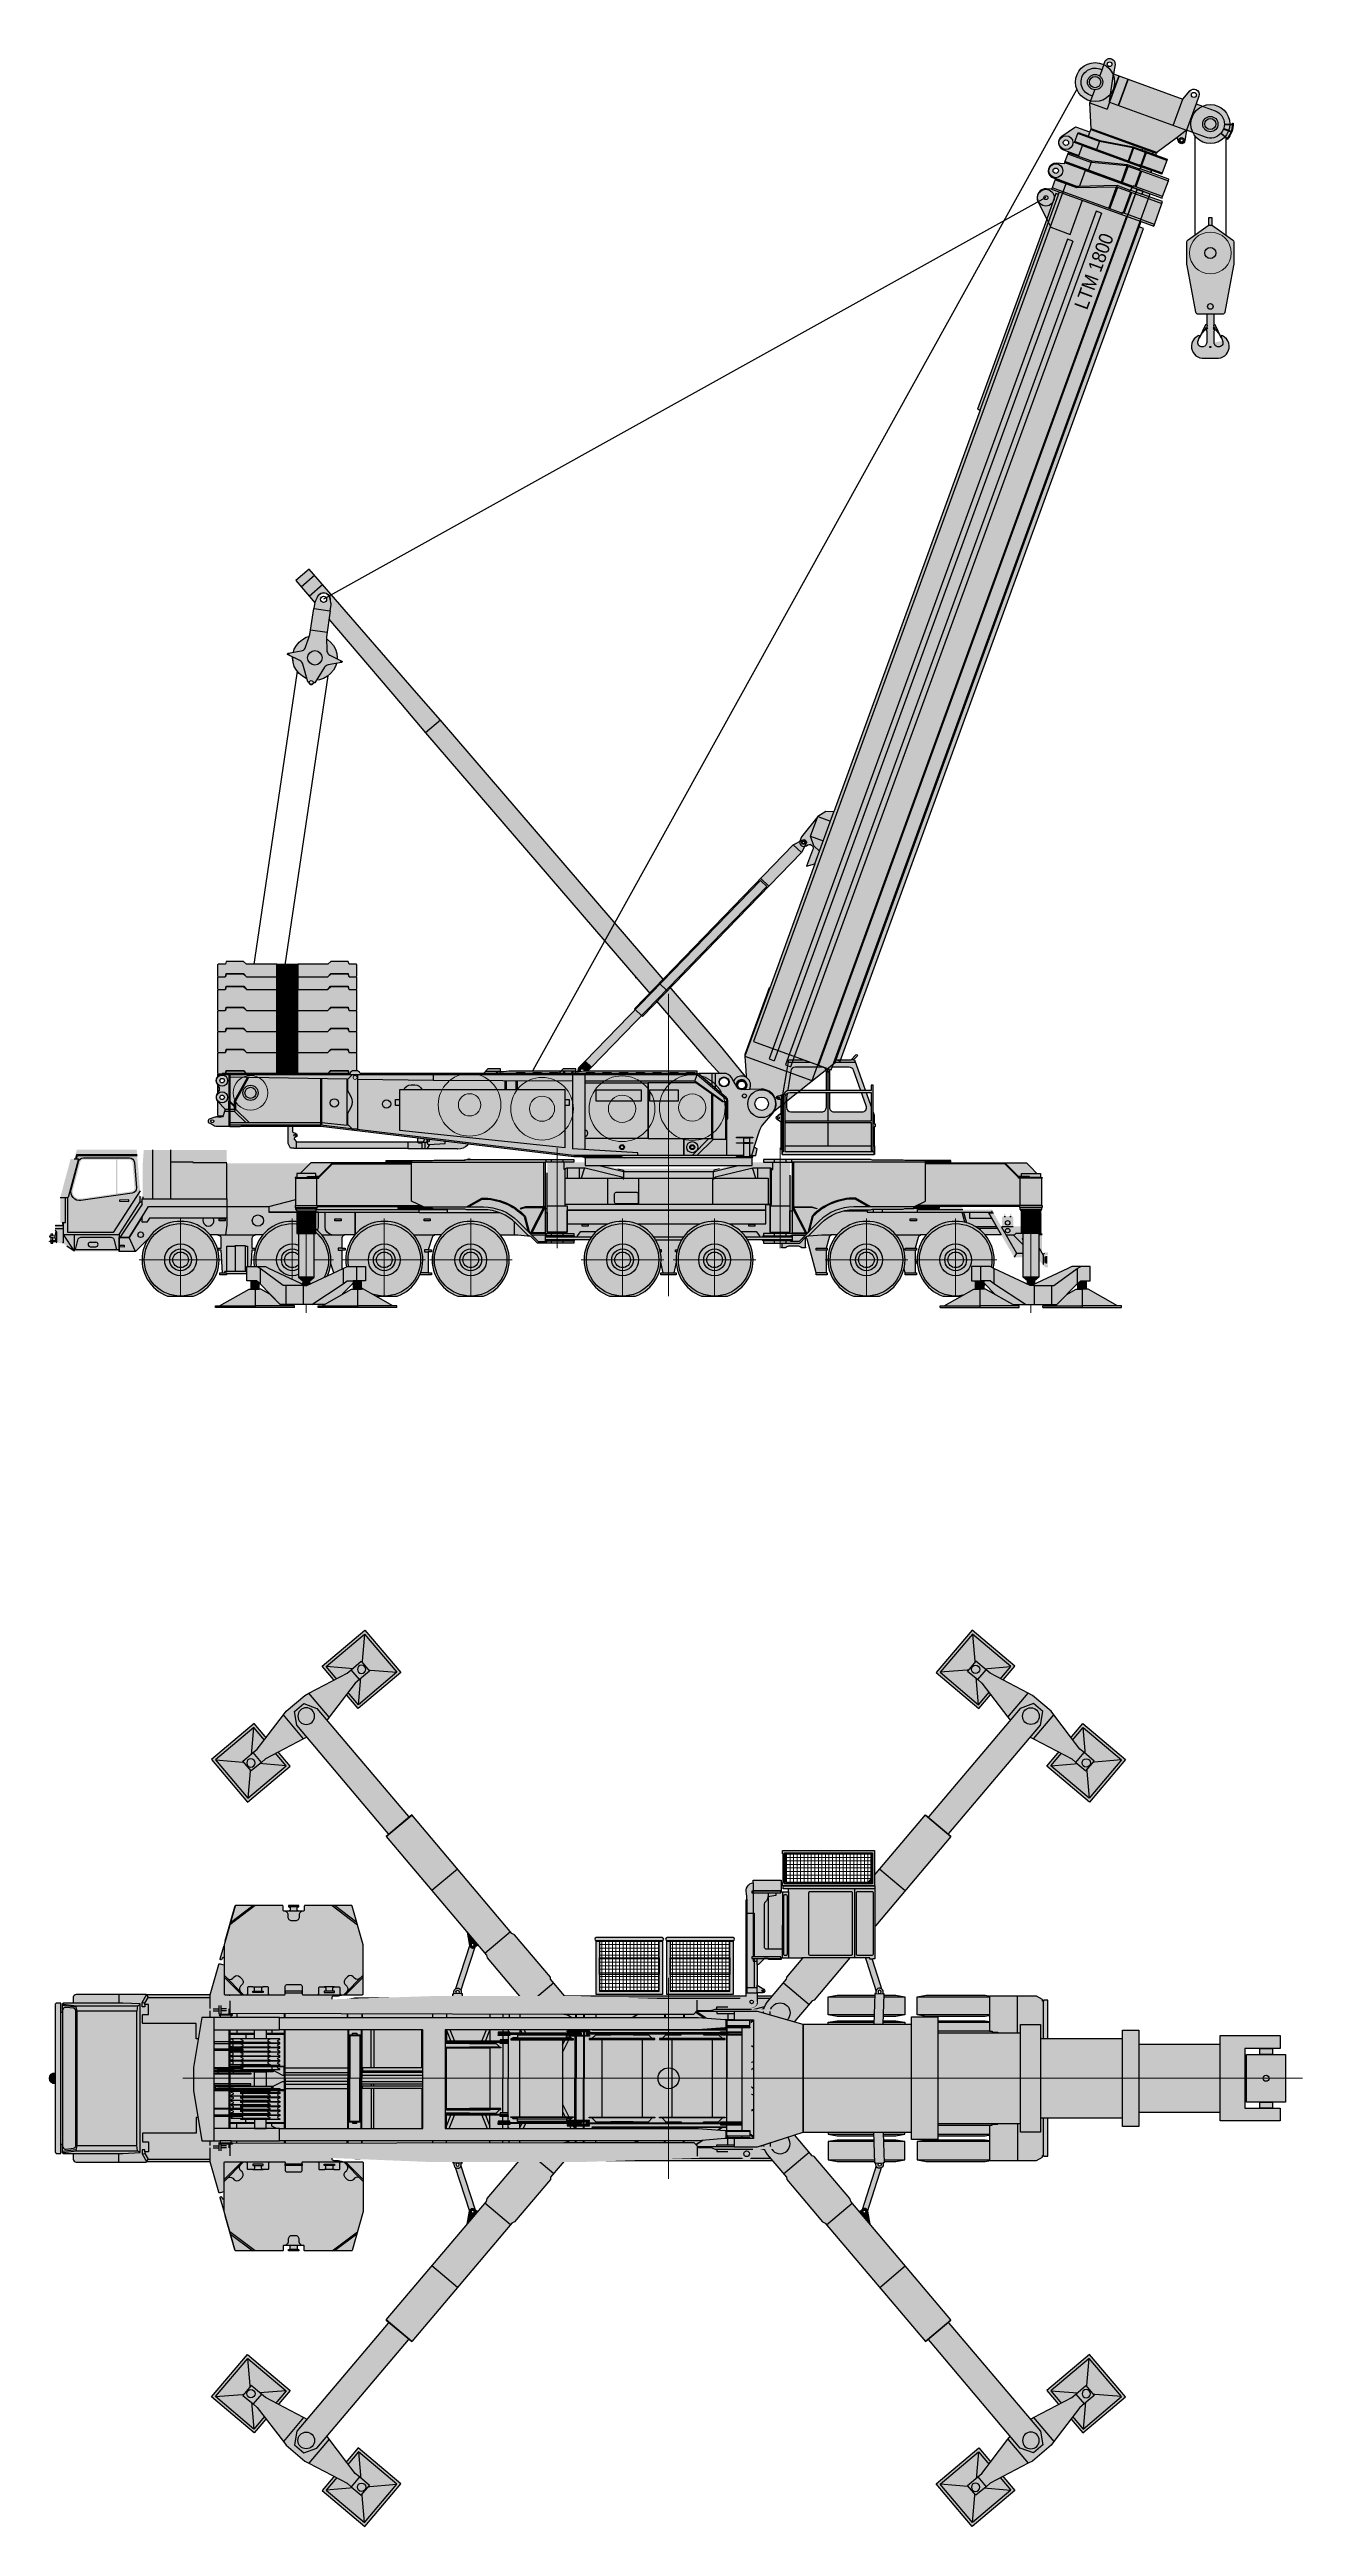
# Model space of a CAD drawing. Header units: millimetres. Extents: x 144133 to 166609, y 63848 to 108303.
import ezdxf
from ezdxf.enums import TextEntityAlignment as Align

# ---------------------------------------------------------------- set-up
doc = ezdxf.new("R2010")
doc.units = ezdxf.units.MM
doc.set_wipeout_variables(frame=1)
doc.layers.add('Техника. Кран Liebherr LTM 1800', color=250, linetype='Continuous')
doc.layers.add('Техника. Кран Liebherr LTM 1800. Штриховка', color=7, linetype='Continuous', lineweight=15, true_color=0xffdd75)
doc.styles.add('arial', font='arial.ttf')

# ---------------------------------------------------------------- blocks, each defined once
blk = doc.blocks.new('LTM 1800-20221125.17532001')
at = {"color": 0, "linetype": 'ByBlock', "lineweight": -2, "transparency": 16777216}
blk.add_wipeout([(-11006, 1268), (-11004, 1266), (-11004, 1215), (-11006, 1213), (-11006, 1184), (-11005, 1181), (-11005, 976), (-11005, 976), (-11003, 968), (-10999, 962), (-10993, 958), (-10985, 956), (-10873, 954), (-10798, 901), (-10798, 901), (-10794, 889), (-10787, 878), (-10778, 868), (-10766, 861), (-10684, 821), (-10662, 805), (-10639, 805), (-10630, 800), (-9566, 800), (-9559, 803), (-9266, 1100), (-8080, 1100), (-8080, 1085), (-8075, 1085), (-8075, 1085), (-8056, 1081), (-8040, 1070), (-8029, 1054), (-8025, 1035), (-8025, 858), (-8121, 858), (-8121, 822), (-8025, 823), (-8000, 418), (-8053, 418), (-8053, 382), (-7932, 382), (-7932, 396), (-7568, 396), (-7568, 382), (-7447, 382), (-7447, 418), (-7500, 418), (-7475, 822), (-7379, 822), (-7379, 858), (-7475, 858), (-7475, 1035), (-7475, 1035), (-7471, 1054), (-7460, 1070), (-7444, 1081), (-7425, 1085), (-7425, 1085), (-7420, 1085), (-7420, 1100), (-6275, 1100), (-6275, 1085), (-6271, 1085), (-6271, 1085), (-6255, 1082), (-6241, 1075), (-6230, 1063), (-6223, 1048), (-6004, 418), (-6004, 382), (-5805, 382), (-5805, 418), (-5863, 418), (-5863, 822), (-5804, 822), (-5804, 858), (-5863, 858), (-5861, 1047), (-5861, 1047), (-5857, 1060), (-5849, 1072), (-5838, 1080), (-5825, 1085), (-5825, 1085), (-5825, 1100), (-4657, 1100), (-4656, 1085), (-4656, 1085), (-4643, 1082), (-4631, 1074), (-4621, 1064), (-4615, 1052), (-4615, 1052), (-4561, 897), (-4516, 739), (-4480, 579), (-4454, 418), (-4454, 382), (-4255, 382), (-4255, 418), (-4314, 418), (-4314, 792), (-4255, 792), (-4255, 828), (-4315, 828), (-4241, 1050), (-4241, 1050), (-4236, 1062), (-4228, 1072), (-4218, 1080), (-4207, 1085), (-4207, 1100), (-3605, 1100), (-3586, 1090), (-2705, 1090), (-2300, 1050), (-2300, 1010), (-2285, 1010), (-2285, 990), (-1693, 990), (-1693, 1010), (-270, 1010), (-270, 995), (-260, 995), (-260, 995), (-249, 994), (-238, 990), (-229, 984), (-221, 976), (-188, 828), (-193, 828), (-193, 792), (-180, 792), (-96, 418), (-138, 418), (-138, 382), (138, 382), (138, 418), (96, 418), (180, 792), (193, 792), (193, 828), (188, 828), (221, 976), (221, 976), (231, 986), (243, 992), (256, 995), (270, 995), (270, 995), (270, 1010), (1693, 1010), (1693, 990), (2038, 990), (2038, 876), (2029, 876), (2029, 866), (2103, 866), (2103, 876), (2112, 876), (2149, 896), (2338, 896), (2374, 876), (2384, 876), (2384, 866), (2458, 866), (2458, 876), (2448, 876), (2448, 1058), (2448, 1058), (2460, 1053), (2471, 1045), (2479, 1035), (2484, 1023), (2646, 418), (2646, 382), (2845, 382), (2845, 418), (2826, 418), (2826, 822), (2845, 822), (2845, 858), (2826, 858), (2878, 1050), (2878, 1050), (2882, 1062), (2890, 1072), (2900, 1080), (2912, 1085), (2912, 1100), (4032, 1100), (4032, 1085), (4032, 1085), (4047, 1082), (4060, 1074), (4071, 1062), (4077, 1048), (4077, 1048), (4246, 418), (4246, 382), (4445, 382), (4445, 418), (4426, 418), (4426, 592), (4519, 592), (4519, 628), (4426, 628), (4426, 822), (4445, 822), (4445, 858), (4426, 858), (4478, 1050), (4478, 1050), (4482, 1062), (4490, 1072), (4500, 1080), (4512, 1085), (4512, 1085), (4512, 1100), (5673, 1100), (5966, 1100), (6199, 696), (6586, 696), (6717, 565), (6718, 565), (6718, 565), (6718, 562), (6718, 558), (6719, 555), (6721, 552), (6757, 520), (6764, 517), (6795, 517), (6795, 517), (6799, 518), (6802, 520), (6804, 523), (6805, 527), (6805, 557), (6805, 557), (6804, 560), (6803, 563), (6800, 565), (6797, 566), (6758, 574), (6758, 574), (6755, 575), (6752, 577), (6751, 580), (6750, 583), (6750, 600), (6769, 582), (6788, 582), (6788, 580), (6795, 580), (6795, 720), (6788, 720), (6788, 718), (6769, 718), (6750, 702), (6750, 717), (6750, 717), (6751, 720), (6752, 723), (6755, 725), (6758, 726), (6758, 726), (6797, 734), (6797, 734), (6800, 735), (6803, 737), (6804, 740), (6805, 743), (6805, 773), (6805, 773), (6804, 777), (6802, 780), (6799, 782), (6795, 783), (6764, 783), (6757, 780), (6744, 768), (6736, 768), (6736, 770), (6701, 770), (6701, 1106), (6717, 1106), (6717, 1112), (6701, 1112), (6701, 1483), (6613, 1483), (6613, 1112), (6503, 1112), (6423, 1247), (6418, 1250), (6183, 1250), (6183, 1408), (6183, 1408), (6181, 1416), (6177, 1424), (6169, 1428), (6161, 1430), (6146, 1430), (6146, 1471), (6144, 1474), (6125, 1474), (6124, 1471), (6124, 1430), (6042, 1430), (6042, 1471), (6041, 1474), (6022, 1474), (6020, 1471), (6020, 1430), (6005, 1430), (6005, 1430), (5997, 1428), (5989, 1424), (5985, 1416), (5983, 1408), (5983, 1250), (5967, 1250), (5808, 1527), (5803, 1527), (5803, 1553), (5280, 1553), (5202, 1844), (5194, 1850), (3832, 1850), (3832, 1865), (3672, 1865), (3672, 1850), (2743, 1850), (2178, 2172), (2178, 2400), (1488, 2400), (1488, 2426), (911, 2285), (-911, 2285), (-1488, 2426), (-1488, 2400), (-2178, 2400), (-2178, 2212), (-3380, 1894), (-3380, 2350), (-3493, 2350), (-3493, 2454), (-3555, 2454), (-3555, 2483), (-3605, 2483), (-3605, 2454), (-3668, 2454), (-3668, 2444), (-3699, 2444), (-3699, 2350), (-4550, 2350), (-4550, 1850), (-5582, 1850), (-5582, 2380), (-7925, 2380), (-7925, 2622), (-9411, 2622), (-9411, 2622), (-9413, 2621), (-9414, 2621), (-9414, 2620), (-9415, 2619), (-9415, 2619), (-9432, 2391), (-9432, 1778), (-9481, 1791), (-9481, 1875), (-9482, 1875), (-9482, 1888), (-9533, 2522), (-9517, 2522), (-9517, 2532), (-9534, 2532), (-9541, 2625), (-9847, 2625), (-9847, 2448), (-9673, 2448), (-9673, 2448), (-9652, 2444), (-9635, 2433), (-9622, 2416), (-9617, 2396), (-9580, 1938), (-9580, 1938), (-9583, 1918), (-9592, 1899), (-9608, 1885), (-9628, 1879), (-9628, 1879), (-9889, 1841), (-9889, 2448), (-9914, 2448), (-9914, 1838), (-10547, 1747), (-10547, 1747), (-10597, 1750), (-10642, 1773), (-10675, 1811), (-10690, 1859), (-10686, 1905), (-10552, 2406), (-10552, 2406), (-10544, 2423), (-10532, 2436), (-10516, 2445), (-10498, 2448), (-9847, 2448), (-9847, 2625), (-10618, 2625), (-10662, 2461), (-10727, 2461), (-10914, 1765), (-10914, 1318), (-10881, 1318), (-10881, 1296), (-10986, 1296), (-10986, 1296), (-10994, 1295), (-11000, 1290), (-11005, 1284), (-11006, 1276), (-11006, 1276)], dxfattribs=at)
at = {"layer": 'Техника. Кран Liebherr LTM 1800. Штриховка', "transparency": 16777216}
h = blk.add_hatch(color=256, dxfattribs=at)
h.dxf.hatch_style = 1
edge = h.paths.add_edge_path()
edge.add_line((-9566, 800), (-9559, 803))
edge.add_line((-9559, 803), (-9266, 1100))
edge.add_line((-9266, 1100), (-8080, 1100))
edge.add_line((-8080, 1100), (-8080, 1085))
edge.add_line((-8080, 1085), (-8075, 1085))
edge.add_arc((-8075, 1035), 50, 0, 90, ccw=False)
edge.add_line((-8025, 1035), (-8025, 858))
edge.add_line((-8025, 858), (-8121, 858))
edge.add_line((-8121, 858), (-8121, 822))
edge.add_line((-8121, 822), (-8025, 823))
edge.add_line((-8025, 823), (-8000, 418))
edge.add_line((-8000, 418), (-8053, 418))
edge.add_line((-8053, 418), (-8053, 382))
edge.add_line((-8053, 382), (-7932, 382))
edge.add_line((-7932, 382), (-7932, 396))
edge.add_line((-7932, 396), (-7568, 396))
edge.add_line((-7568, 396), (-7568, 382))
edge.add_line((-7568, 382), (-7447, 382))
edge.add_line((-7447, 382), (-7447, 418))
edge.add_line((-7447, 418), (-7500, 418))
edge.add_line((-7500, 418), (-7475, 822))
edge.add_line((-7475, 822), (-7379, 822))
edge.add_line((-7379, 822), (-7379, 858))
edge.add_line((-7379, 858), (-7475, 858))
edge.add_line((-7475, 858), (-7475, 1035))
edge.add_arc((-7425, 1035), 50, 90, 180, ccw=False)
edge.add_line((-7425, 1085), (-7420, 1085))
edge.add_line((-7420, 1085), (-7420, 1100))
edge.add_line((-7420, 1100), (-6275, 1100))
edge.add_line((-6275, 1100), (-6275, 1085))
edge.add_line((-6275, 1085), (-6271, 1085))
edge.add_arc((-6271, 1035), 50, 15.0115, 90, ccw=False)
edge.add_line((-6223, 1048), (-6004, 418))
edge.add_line((-6004, 418), (-6004, 382))
edge.add_line((-6004, 382), (-5805, 382))
edge.add_line((-5805, 382), (-5805, 418))
edge.add_line((-5805, 418), (-5863, 418))
edge.add_line((-5863, 418), (-5863, 822))
edge.add_line((-5863, 822), (-5804, 822))
edge.add_line((-5804, 822), (-5804, 858))
edge.add_line((-5804, 858), (-5863, 858))
edge.add_line((-5863, 858), (-5861, 1047))
edge.add_arc((-5815, 1039), 46.9, 102.159, 170.3279, ccw=False)
edge.add_line((-5825, 1085), (-5825, 1100))
edge.add_line((-5825, 1100), (-4657, 1100))
edge.add_line((-4657, 1100), (-4656, 1085))
edge.add_arc((-4662, 1035), 50, 19.4508, 83.6501, ccw=False)
edge.add_arc((-7269, 41), 2840, 7.608, 20.841, ccw=False)
edge.add_line((-4454, 418), (-4454, 382))
edge.add_line((-4454, 382), (-4255, 382))
edge.add_line((-4255, 382), (-4255, 418))
edge.add_line((-4255, 418), (-4314, 418))
edge.add_line((-4314, 418), (-4314, 792))
edge.add_line((-4314, 792), (-4255, 792))
edge.add_line((-4255, 792), (-4255, 828))
edge.add_line((-4255, 828), (-4315, 828))
edge.add_line((-4315, 828), (-4241, 1050))
edge.add_arc((-4193, 1037), 50, 106.08, 165, ccw=False)
edge.add_line((-4207, 1085), (-4207, 1100))
edge.add_line((-4207, 1100), (-3605, 1100))
edge.add_line((-3605, 1100), (-3586, 1090))
edge.add_line((-3586, 1090), (-2705, 1090))
edge.add_line((-2705, 1090), (-2300, 1050))
edge.add_line((-2300, 1050), (-2300, 1010))
edge.add_line((-2300, 1010), (-2285, 1010))
edge.add_line((-2285, 1010), (-2285, 990))
edge.add_line((-2285, 990), (-1693, 990))
edge.add_line((-1693, 990), (-1693, 1010))
edge.add_line((-1693, 1010), (-270, 1010))
edge.add_line((-270, 1010), (-270, 995))
edge.add_line((-270, 995), (-260, 995))
edge.add_arc((-259, 947), 47.8, 37.0981, 90.577, ccw=False)
edge.add_line((-221, 976), (-188, 828))
edge.add_line((-188, 828), (-193, 828))
edge.add_line((-193, 828), (-193, 792))
edge.add_line((-193, 792), (-180, 792))
edge.add_line((-180, 792), (-96, 418))
edge.add_line((-96, 418), (-138, 418))
edge.add_line((-138, 418), (-138, 382))
edge.add_line((-138, 382), (138, 382))
edge.add_line((138, 382), (138, 418))
edge.add_line((138, 418), (96, 418))
edge.add_line((96, 418), (180, 792))
edge.add_line((180, 792), (193, 792))
edge.add_line((193, 792), (193, 828))
edge.add_line((193, 828), (188, 828))
edge.add_line((188, 828), (221, 976))
edge.add_arc((262, 944), 51.2, 80.5614, 141.9907, ccw=False)
edge.add_line((270, 995), (270, 1010))
edge.add_line((270, 1010), (1693, 1010))
edge.add_line((1693, 1010), (1693, 990))
edge.add_line((1693, 990), (2038, 990))
edge.add_line((2038, 990), (2038, 876))
edge.add_line((2038, 876), (2029, 876))
edge.add_line((2029, 876), (2029, 866))
edge.add_line((2029, 866), (2103, 866))
edge.add_line((2103, 866), (2103, 876))
edge.add_line((2103, 876), (2112, 876))
edge.add_line((2112, 876), (2149, 896))
edge.add_line((2149, 896), (2338, 896))
edge.add_line((2338, 896), (2374, 876))
edge.add_line((2374, 876), (2384, 876))
edge.add_line((2384, 876), (2384, 866))
edge.add_line((2384, 866), (2458, 866))
edge.add_line((2458, 866), (2458, 876))
edge.add_line((2458, 876), (2448, 876))
edge.add_line((2448, 876), (2448, 1058))
edge.add_arc((2435, 1010), 49.8, 14.9279, 74.866, ccw=False)
edge.add_line((2484, 1023), (2646, 418))
edge.add_line((2646, 418), (2646, 382))
edge.add_line((2646, 382), (2845, 382))
edge.add_line((2845, 382), (2845, 418))
edge.add_line((2845, 418), (2826, 418))
edge.add_line((2826, 418), (2826, 822))
edge.add_line((2826, 822), (2845, 822))
edge.add_line((2845, 822), (2845, 858))
edge.add_line((2845, 858), (2826, 858))
edge.add_line((2826, 858), (2878, 1050))
edge.add_arc((2926, 1037), 50, 106.08, 165, ccw=False)
edge.add_line((2912, 1085), (2912, 1100))
edge.add_line((2912, 1100), (4032, 1100))
edge.add_line((4032, 1100), (4032, 1085))
edge.add_arc((4029, 1035), 50, 15.0134, 86.0469, ccw=False)
edge.add_line((4077, 1048), (4246, 418))
edge.add_line((4246, 418), (4246, 382))
edge.add_line((4246, 382), (4445, 382))
edge.add_line((4445, 382), (4445, 418))
edge.add_line((4445, 418), (4426, 418))
edge.add_line((4426, 418), (4426, 592))
edge.add_line((4426, 592), (4519, 592))
edge.add_line((4519, 592), (4519, 628))
edge.add_line((4519, 628), (4426, 628))
edge.add_line((4426, 628), (4426, 822))
edge.add_line((4426, 822), (4445, 822))
edge.add_line((4445, 822), (4445, 858))
edge.add_line((4445, 858), (4426, 858))
edge.add_line((4426, 858), (4478, 1050))
edge.add_arc((4526, 1037), 50, 106.08, 165, ccw=False)
edge.add_line((4512, 1085), (4512, 1100))
edge.add_line((4512, 1100), (5673, 1100))
edge.add_line((5673, 1100), (5966, 1100))
edge.add_line((5966, 1100), (6199, 696))
edge.add_line((6199, 696), (6586, 696))
edge.add_line((6586, 696), (6717, 565))
edge.add_line((6717, 565), (6718, 565))
edge.add_arc((6734, 562), 16.5, 170.2981, 218.1605)
edge.add_line((6721, 552), (6757, 520))
edge.add_line((6757, 520), (6764, 517))
edge.add_line((6764, 517), (6795, 517))
edge.add_arc((6795, 527), 10, 270, 360)
edge.add_line((6805, 527), (6805, 557))
edge.add_arc((6795, 557), 10, 0, 79.6952)
edge.add_line((6797, 566), (6758, 574))
edge.add_arc((6760, 583), 10, 180, 259.6952, ccw=False)
edge.add_line((6750, 583), (6750, 600))
edge.add_line((6750, 600), (6769, 582))
edge.add_line((6769, 582), (6788, 582))
edge.add_line((6788, 582), (6788, 580))
edge.add_line((6788, 580), (6795, 580))
edge.add_line((6795, 580), (6795, 720))
edge.add_line((6795, 720), (6788, 720))
edge.add_line((6788, 720), (6788, 718))
edge.add_line((6788, 718), (6769, 718))
edge.add_line((6769, 718), (6750, 702))
edge.add_line((6750, 702), (6750, 717))
edge.add_arc((6760, 717), 10, 100.3048, 180, ccw=False)
edge.add_line((6758, 726), (6797, 734))
edge.add_arc((6795, 743), 10, 280.3048, 360)
edge.add_line((6805, 743), (6805, 773))
edge.add_arc((6795, 773), 10, 0, 90)
edge.add_line((6795, 783), (6764, 783))
edge.add_line((6764, 783), (6757, 780))
edge.add_line((6757, 780), (6744, 768))
edge.add_line((6744, 768), (6736, 768))
edge.add_line((6736, 768), (6736, 770))
edge.add_line((6736, 770), (6701, 770))
edge.add_line((6701, 770), (6701, 1106))
edge.add_line((6701, 1106), (6717, 1106))
edge.add_line((6717, 1106), (6717, 1112))
edge.add_line((6717, 1112), (6701, 1112))
edge.add_line((6701, 1112), (6701, 1483))
edge.add_line((6701, 1483), (6613, 1483))
edge.add_line((6613, 1483), (6613, 1112))
edge.add_line((6613, 1112), (6503, 1112))
edge.add_line((6503, 1112), (6423, 1247))
edge.add_line((6423, 1247), (6418, 1250))
edge.add_line((6418, 1250), (6183, 1250))
edge.add_line((6183, 1250), (6183, 1408))
edge.add_arc((6161, 1408), 22, 360, 450)
edge.add_line((6161, 1430), (6146, 1430))
edge.add_line((6146, 1430), (6146, 1470))
edge.add_line((6146, 1470), (6144, 1474))
edge.add_line((6144, 1474), (6125, 1474))
edge.add_line((6125, 1474), (6124, 1470))
edge.add_line((6124, 1470), (6124, 1430))
edge.add_line((6124, 1430), (6042, 1430))
edge.add_line((6042, 1430), (6042, 1470))
edge.add_line((6042, 1470), (6041, 1474))
edge.add_line((6041, 1474), (6022, 1474))
edge.add_line((6022, 1474), (6020, 1470))
edge.add_line((6020, 1470), (6020, 1430))
edge.add_line((6020, 1430), (6005, 1430))
edge.add_arc((6005, 1408), 22, 90, 180)
edge.add_line((5983, 1408), (5983, 1250))
edge.add_line((5983, 1250), (5967, 1250))
edge.add_line((5967, 1250), (5808, 1527))
edge.add_line((5808, 1527), (5803, 1527))
edge.add_line((5803, 1527), (5803, 1553))
edge.add_line((5803, 1553), (5280, 1553))
edge.add_line((5280, 1553), (5202, 1844))
edge.add_line((5202, 1844), (5194, 1850))
edge.add_line((5194, 1850), (3832, 1850))
edge.add_line((3832, 1850), (3832, 1865))
edge.add_line((3832, 1865), (3672, 1865))
edge.add_line((3672, 1865), (3672, 1850))
edge.add_line((3672, 1850), (2743, 1850))
edge.add_line((2743, 1850), (2178, 2172))
edge.add_line((2178, 2172), (2178, 2400))
edge.add_line((2178, 2400), (1488, 2400))
edge.add_line((1488, 2400), (1488, 2426))
edge.add_line((1488, 2426), (911, 2285))
edge.add_line((911, 2285), (-911, 2285))
edge.add_line((-911, 2285), (-1488, 2426))
edge.add_line((-1488, 2426), (-1488, 2400))
edge.add_line((-1488, 2400), (-2178, 2400))
edge.add_line((-2178, 2400), (-2178, 2212))
edge.add_line((-2178, 2212), (-3380, 1894))
edge.add_line((-3380, 1894), (-3380, 2350))
edge.add_line((-3380, 2350), (-3493, 2350))
edge.add_line((-3493, 2350), (-3493, 2454))
edge.add_line((-3493, 2454), (-3555, 2454))
edge.add_line((-3555, 2454), (-3555, 2483))
edge.add_line((-3555, 2483), (-3605, 2483))
edge.add_line((-3605, 2483), (-3605, 2454))
edge.add_line((-3605, 2454), (-3668, 2454))
edge.add_line((-3668, 2454), (-3668, 2444))
edge.add_line((-3668, 2444), (-3699, 2444))
edge.add_line((-3699, 2444), (-3699, 2350))
edge.add_line((-3699, 2350), (-4550, 2350))
edge.add_line((-4550, 2350), (-4550, 1850))
edge.add_line((-4550, 1850), (-5582, 1850))
edge.add_line((-5582, 1850), (-5582, 2380))
edge.add_line((-5582, 2380), (-7925, 2380))
edge.add_line((-7925, 2380), (-7925, 2622))
edge.add_line((-7925, 2622), (-9411, 2622))
edge.add_arc((-9411, 2618), 3.6, 90, 170)
edge.add_line((-9415, 2619), (-9432, 2391))
edge.add_line((-9432, 2391), (-9432, 1778))
edge.add_line((-9432, 1778), (-9481, 1791))
edge.add_line((-9481, 1791), (-9481, 1875))
edge.add_line((-9481, 1875), (-9482, 1875))
edge.add_line((-9482, 1875), (-9482, 1888))
edge.add_line((-9482, 1888), (-9533, 2522))
edge.add_line((-9533, 2522), (-9517, 2522))
edge.add_line((-9517, 2522), (-9517, 2532))
edge.add_line((-9517, 2532), (-9534, 2532))
edge.add_line((-9534, 2532), (-9541, 2625))
edge.add_line((-9541, 2625), (-9889, 2625))
edge.add_line((-9889, 2625), (-9889, 2448))
edge.add_line((-9889, 2448), (-9673, 2448))
edge.add_arc((-9673, 2392), 56, 4.5739, 90, ccw=False)
edge.add_line((-9617, 2396), (-9580, 1938))
edge.add_arc((-9636, 1934), 56, -81.8636, 4.5739, ccw=False)
edge.add_line((-9628, 1879), (-9889, 1841))
edge.add_line((-9889, 1841), (-9889, 2448))
edge.add_line((-9889, 2448), (-9914, 2448))
edge.add_line((-9914, 2448), (-9914, 1838))
edge.add_line((-9914, 1838), (-10547, 1747))
edge.add_arc((-10564, 1872), 126, 165, 278.1364, ccw=False)
edge.add_line((-10686, 1905), (-10552, 2406))
edge.add_arc((-10498, 2392), 56, 90, 165, ccw=False)
edge.add_line((-10498, 2448), (-9889, 2448))
edge.add_line((-9889, 2448), (-9889, 2625))
edge.add_line((-9889, 2625), (-10618, 2625))
edge.add_line((-10618, 2625), (-10662, 2461))
edge.add_line((-10662, 2461), (-10727, 2461))
edge.add_line((-10727, 2461), (-10914, 1765))
edge.add_line((-10914, 1765), (-10914, 1318))
edge.add_line((-10914, 1318), (-10881, 1318))
edge.add_line((-10881, 1318), (-10881, 1296))
edge.add_line((-10881, 1296), (-10986, 1296))
edge.add_arc((-10986, 1276), 20, 90, 180)
edge.add_line((-11006, 1276), (-11006, 1268))
edge.add_line((-11006, 1268), (-11004, 1266))
edge.add_line((-11004, 1266), (-11004, 1215))
edge.add_line((-11004, 1215), (-11006, 1213))
edge.add_line((-11006, 1213), (-11006, 1184))
edge.add_line((-11006, 1184), (-11005, 1181))
edge.add_line((-11005, 1181), (-11005, 976))
edge.add_arc((-10985, 976), 20, 180, 270)
edge.add_line((-10985, 956), (-10873, 954))
edge.add_line((-10873, 954), (-10798, 901))
edge.add_arc((-10740, 915), 60, 193.2241, 243.9382)
edge.add_line((-10766, 861), (-10684, 821))
edge.add_line((-10684, 821), (-10662, 805))
edge.add_line((-10662, 805), (-10639, 805))
edge.add_line((-10639, 805), (-10630, 800))
edge.add_line((-10630, 800), (-9566, 800))
edge = h.paths.add_edge_path(flags=17)
edge.add_line((-9566, 800), (-9859, 800))
edge.add_line((-9859, 800), (-9859, 1050))
edge.add_line((-9859, 1050), (-9679, 1050))
edge.add_line((-9679, 1050), (-9328, 1606))
edge.add_line((-9328, 1606), (-9320, 1610))
edge.add_line((-9320, 1610), (-7173, 1610))
edge.add_line((-7173, 1610), (-7173, 1507))
edge.add_line((-7173, 1507), (-6283, 1507))
edge.add_line((-6283, 1507), (-2178, 1502))
edge.add_line((-2178, 1502), (-2178, 1144))
edge.add_line((-2178, 1144), (-2164, 1140))
edge.add_line((-2164, 1140), (-1836, 1140))
edge.add_line((-1836, 1140), (-1822, 1144))
edge.add_line((-1822, 1144), (-1822, 1544))
edge.add_line((-1822, 1544), (1747, 1544))
edge.add_line((1747, 1544), (1747, 1644))
edge.add_line((1747, 1644), (1822, 1645))
edge.add_line((1822, 1645), (1822, 1144))
edge.add_line((1822, 1144), (1836, 1140))
edge.add_line((1836, 1140), (2164, 1140))
edge.add_line((2164, 1140), (2178, 1144))
edge.add_line((2178, 1144), (2178, 1527))
edge.add_line((2178, 1527), (3565, 1527))
edge.add_line((3565, 1527), (3565, 1505))
edge.add_line((3565, 1505), (5732, 1505))
edge.add_line((5732, 1505), (5966, 1100))
edge.add_line((5966, 1100), (5673, 1100))
edge.add_line((5673, 1100), (4512, 1100))
edge.add_line((4512, 1100), (4512, 1085))
edge.add_arc((4526, 1037), 50, 106.08, 165)
edge.add_line((4478, 1050), (4426, 858))
edge.add_line((4426, 858), (4445, 858))
edge.add_line((4445, 858), (4445, 822))
edge.add_line((4445, 822), (4426, 822))
edge.add_line((4426, 822), (4426, 628))
edge.add_line((4426, 628), (4519, 628))
edge.add_line((4519, 628), (4519, 592))
edge.add_line((4519, 592), (4426, 592))
edge.add_line((4426, 592), (4426, 418))
edge.add_line((4426, 418), (4445, 418))
edge.add_line((4445, 418), (4445, 382))
edge.add_line((4445, 382), (4246, 382))
edge.add_line((4246, 382), (4246, 418))
edge.add_line((4246, 418), (4077, 1048))
edge.add_arc((4029, 1035), 50, 15.0134, 86.0469)
edge.add_line((4032, 1085), (4032, 1100))
edge.add_line((4032, 1100), (2912, 1100))
edge.add_line((2912, 1100), (2912, 1085))
edge.add_arc((2926, 1037), 50, 106.08, 165)
edge.add_line((2878, 1050), (2826, 858))
edge.add_line((2826, 858), (2845, 858))
edge.add_line((2845, 858), (2845, 822))
edge.add_line((2845, 822), (2826, 822))
edge.add_line((2826, 822), (2826, 418))
edge.add_line((2826, 418), (2845, 418))
edge.add_line((2845, 418), (2845, 382))
edge.add_line((2845, 382), (2646, 382))
edge.add_line((2646, 382), (2646, 418))
edge.add_line((2646, 418), (2484, 1023))
edge.add_arc((2435, 1010), 49.8, 14.9279, 74.866)
edge.add_line((2448, 1058), (2448, 876))
edge.add_line((2448, 876), (2458, 876))
edge.add_line((2458, 876), (2458, 866))
edge.add_line((2458, 866), (2384, 866))
edge.add_line((2384, 866), (2384, 876))
edge.add_line((2384, 876), (2374, 876))
edge.add_line((2374, 876), (2338, 896))
edge.add_line((2338, 896), (2149, 896))
edge.add_line((2149, 896), (2112, 876))
edge.add_line((2112, 876), (2103, 876))
edge.add_line((2103, 876), (2103, 866))
edge.add_line((2103, 866), (2029, 866))
edge.add_line((2029, 866), (2029, 876))
edge.add_line((2029, 876), (2038, 876))
edge.add_line((2038, 876), (2038, 990))
edge.add_line((2038, 990), (1693, 990))
edge.add_line((1693, 990), (1693, 1010))
edge.add_line((1693, 1010), (270, 1010))
edge.add_line((270, 1010), (270, 995))
edge.add_arc((262, 944), 51.2, 80.5614, 141.9907)
edge.add_line((221, 976), (188, 828))
edge.add_line((188, 828), (193, 828))
edge.add_line((193, 828), (193, 792))
edge.add_line((193, 792), (180, 792))
edge.add_line((180, 792), (96, 418))
edge.add_line((96, 418), (138, 418))
edge.add_line((138, 418), (138, 382))
edge.add_line((138, 382), (-138, 382))
edge.add_line((-138, 382), (-138, 418))
edge.add_line((-138, 418), (-96, 418))
edge.add_line((-96, 418), (-180, 792))
edge.add_line((-180, 792), (-193, 792))
edge.add_line((-193, 792), (-193, 828))
edge.add_line((-193, 828), (-188, 828))
edge.add_line((-188, 828), (-221, 976))
edge.add_arc((-259, 947), 47.8, 37.0981, 90.577)
edge.add_line((-260, 995), (-270, 995))
edge.add_line((-270, 995), (-270, 1010))
edge.add_line((-270, 1010), (-1693, 1010))
edge.add_line((-1693, 1010), (-1693, 990))
edge.add_line((-1693, 990), (-2285, 990))
edge.add_line((-2285, 990), (-2285, 1010))
edge.add_line((-2285, 1010), (-2300, 1010))
edge.add_line((-2300, 1010), (-2300, 1050))
edge.add_line((-2300, 1050), (-2705, 1090))
edge.add_line((-2705, 1090), (-3586, 1090))
edge.add_line((-3586, 1090), (-3605, 1100))
edge.add_line((-3605, 1100), (-4207, 1100))
edge.add_line((-4207, 1100), (-4207, 1085))
edge.add_arc((-4193, 1037), 50, 106.08, 165)
edge.add_line((-4241, 1050), (-4315, 828))
edge.add_line((-4315, 828), (-4255, 828))
edge.add_line((-4255, 828), (-4255, 792))
edge.add_line((-4255, 792), (-4314, 792))
edge.add_line((-4314, 792), (-4314, 418))
edge.add_line((-4314, 418), (-4255, 418))
edge.add_line((-4255, 418), (-4255, 382))
edge.add_line((-4255, 382), (-4454, 382))
edge.add_line((-4454, 382), (-4454, 418))
edge.add_arc((-7269, 41), 2840, 7.608, 20.841)
edge.add_arc((-4662, 1035), 50, 19.4508, 83.6501)
edge.add_line((-4656, 1085), (-4657, 1100))
edge.add_line((-4657, 1100), (-5825, 1100))
edge.add_line((-5825, 1100), (-5825, 1085))
edge.add_arc((-5815, 1039), 46.9, 102.159, 170.3279)
edge.add_line((-5861, 1047), (-5863, 858))
edge.add_line((-5863, 858), (-5804, 858))
edge.add_line((-5804, 858), (-5804, 822))
edge.add_line((-5804, 822), (-5863, 822))
edge.add_line((-5863, 822), (-5863, 418))
edge.add_line((-5863, 418), (-5805, 418))
edge.add_line((-5805, 418), (-5805, 382))
edge.add_line((-5805, 382), (-6004, 382))
edge.add_line((-6004, 382), (-6004, 418))
edge.add_line((-6004, 418), (-6223, 1048))
edge.add_arc((-6271, 1035), 50, 15.0115, 90)
edge.add_line((-6271, 1085), (-6275, 1085))
edge.add_line((-6275, 1085), (-6275, 1100))
edge.add_line((-6275, 1100), (-7420, 1100))
edge.add_line((-7420, 1100), (-7420, 1085))
edge.add_line((-7420, 1085), (-7425, 1085))
edge.add_arc((-7425, 1035), 50, 90, 180)
edge.add_line((-7475, 1035), (-7475, 858))
edge.add_line((-7475, 858), (-7379, 858))
edge.add_line((-7379, 858), (-7379, 822))
edge.add_line((-7379, 822), (-7475, 822))
edge.add_line((-7475, 822), (-7500, 418))
edge.add_line((-7500, 418), (-7447, 418))
edge.add_line((-7447, 418), (-7447, 382))
edge.add_line((-7447, 382), (-7568, 382))
edge.add_line((-7568, 382), (-7568, 396))
edge.add_line((-7568, 396), (-7932, 396))
edge.add_line((-7932, 396), (-7932, 382))
edge.add_line((-7932, 382), (-8053, 382))
edge.add_line((-8053, 382), (-8053, 418))
edge.add_line((-8053, 418), (-8000, 418))
edge.add_line((-8000, 418), (-8025, 823))
edge.add_line((-8025, 823), (-8121, 822))
edge.add_line((-8121, 822), (-8121, 858))
edge.add_line((-8121, 858), (-8025, 858))
edge.add_line((-8025, 858), (-8025, 1035))
edge.add_arc((-8075, 1035), 50, 360, 450)
edge.add_line((-8075, 1085), (-8080, 1085))
edge.add_line((-8080, 1085), (-8080, 1100))
edge.add_line((-8080, 1100), (-9266, 1100))
edge.add_line((-9266, 1100), (-9559, 803))
edge.add_line((-9559, 803), (-9566, 800))
at = {"layer": 'Техника. Кран Liebherr LTM 1800. Штриховка', "true_color": 0xadadad, "transparency": 16777216}
h = blk.add_hatch(color=253, dxfattribs=at)
h.dxf.hatch_style = 1
edge = h.paths.add_edge_path()
edge.add_line((-9566, 800), (-9859, 800))
edge.add_line((-9859, 800), (-9859, 1050))
edge.add_line((-9859, 1050), (-9679, 1050))
edge.add_line((-9679, 1050), (-9328, 1606))
edge.add_line((-9328, 1606), (-9320, 1610))
edge.add_line((-9320, 1610), (-7173, 1610))
edge.add_line((-7173, 1610), (-7173, 1507))
edge.add_line((-7173, 1507), (-6283, 1507))
edge.add_line((-6283, 1507), (-2178, 1502))
edge.add_line((-2178, 1502), (-2178, 1144))
edge.add_line((-2178, 1144), (-2164, 1140))
edge.add_line((-2164, 1140), (-1836, 1140))
edge.add_line((-1836, 1140), (-1822, 1144))
edge.add_line((-1822, 1144), (-1822, 1544))
edge.add_line((-1822, 1544), (1747, 1544))
edge.add_line((1747, 1544), (1747, 1644))
edge.add_line((1747, 1644), (1822, 1645))
edge.add_line((1822, 1645), (1822, 1144))
edge.add_line((1822, 1144), (1836, 1140))
edge.add_line((1836, 1140), (2164, 1140))
edge.add_line((2164, 1140), (2178, 1144))
edge.add_line((2178, 1144), (2178, 1527))
edge.add_line((2178, 1527), (3565, 1527))
edge.add_line((3565, 1527), (3565, 1505))
edge.add_line((3565, 1505), (5732, 1505))
edge.add_line((5732, 1505), (5966, 1100))
edge.add_line((5966, 1100), (5673, 1100))
edge.add_line((5673, 1100), (4512, 1100))
edge.add_line((4512, 1100), (4512, 1085))
edge.add_arc((4526, 1037), 50, 106.08, 165)
edge.add_line((4478, 1050), (4426, 858))
edge.add_line((4426, 858), (4445, 858))
edge.add_line((4445, 858), (4445, 822))
edge.add_line((4445, 822), (4426, 822))
edge.add_line((4426, 822), (4426, 628))
edge.add_line((4426, 628), (4519, 628))
edge.add_line((4519, 628), (4519, 592))
edge.add_line((4519, 592), (4426, 592))
edge.add_line((4426, 592), (4426, 417))
edge.add_line((4426, 418), (4445, 418))
edge.add_line((4445, 418), (4445, 382))
edge.add_line((4445, 382), (4246, 382))
edge.add_line((4246, 382), (4246, 418))
edge.add_line((4246, 418), (4077, 1048))
edge.add_arc((4029, 1035), 50, 15.0134, 86.0469)
edge.add_line((4032, 1085), (4032, 1100))
edge.add_line((4032, 1100), (2912, 1100))
edge.add_line((2912, 1100), (2912, 1085))
edge.add_arc((2926, 1037), 50, 106.08, 165)
edge.add_line((2878, 1050), (2826, 857))
edge.add_line((2826, 858), (2845, 858))
edge.add_line((2845, 858), (2845, 822))
edge.add_line((2845, 822), (2826, 822))
edge.add_line((2826, 822), (2826, 417))
edge.add_line((2826, 418), (2845, 418))
edge.add_line((2845, 418), (2845, 382))
edge.add_line((2845, 382), (2646, 382))
edge.add_line((2646, 382), (2646, 418))
edge.add_line((2646, 418), (2484, 1023))
edge.add_arc((2435, 1010), 49.8, 14.9279, 74.866)
edge.add_line((2448, 1058), (2448, 875))
edge.add_line((2448, 876), (2458, 876))
edge.add_line((2458, 876), (2458, 866))
edge.add_line((2458, 866), (2384, 866))
edge.add_line((2384, 866), (2384, 876))
edge.add_line((2384, 876), (2374, 876))
edge.add_line((2374, 876), (2338, 896))
edge.add_line((2338, 896), (2149, 896))
edge.add_line((2149, 896), (2112, 876))
edge.add_line((2112, 876), (2103, 876))
edge.add_line((2103, 876), (2103, 866))
edge.add_line((2103, 866), (2029, 866))
edge.add_line((2029, 866), (2029, 876))
edge.add_line((2029, 876), (2038, 876))
edge.add_line((2038, 876), (2038, 990))
edge.add_line((2038, 990), (1693, 990))
edge.add_line((1693, 990), (1693, 1010))
edge.add_line((1693, 1010), (270, 1010))
edge.add_line((270, 1010), (270, 995))
edge.add_arc((262, 944), 51.2, 80.5614, 141.9907)
edge.add_line((221, 976), (188, 827))
edge.add_line((188, 828), (193, 828))
edge.add_line((193, 828), (193, 792))
edge.add_line((193, 792), (180, 792))
edge.add_line((180, 792), (96, 417))
edge.add_line((96, 418), (138, 418))
edge.add_line((138, 418), (138, 382))
edge.add_line((138, 382), (-138, 382))
edge.add_line((-138, 382), (-138, 418))
edge.add_line((-138, 418), (-96, 418))
edge.add_line((-96, 418), (-180, 793))
edge.add_line((-180, 792), (-193, 792))
edge.add_line((-193, 792), (-193, 828))
edge.add_line((-193, 828), (-188, 828))
edge.add_line((-188, 828), (-221, 976))
edge.add_arc((-259, 947), 47.8, 37.0981, 90.577)
edge.add_line((-260, 995), (-270, 995))
edge.add_line((-270, 995), (-270, 1010))
edge.add_line((-270, 1010), (-1693, 1010))
edge.add_line((-1693, 1010), (-1693, 990))
edge.add_line((-1693, 990), (-2285, 990))
edge.add_line((-2285, 990), (-2285, 1010))
edge.add_line((-2285, 1010), (-2300, 1010))
edge.add_line((-2300, 1010), (-2300, 1050))
edge.add_line((-2300, 1050), (-2705, 1090))
edge.add_line((-2705, 1090), (-3586, 1090))
edge.add_line((-3586, 1090), (-3605, 1100))
edge.add_line((-3605, 1100), (-4206, 1100))
edge.add_line((-4207, 1100), (-4207, 1085))
edge.add_arc((-4193, 1037), 50, 106.08, 165)
edge.add_line((-4241, 1050), (-4315, 827))
edge.add_line((-4315, 828), (-4255, 828))
edge.add_line((-4255, 828), (-4255, 792))
edge.add_line((-4255, 792), (-4314, 792))
edge.add_line((-4314, 792), (-4314, 418))
edge.add_line((-4314, 418), (-4255, 418))
edge.add_line((-4255, 418), (-4255, 382))
edge.add_line((-4255, 382), (-4454, 382))
edge.add_line((-4454, 382), (-4454, 418))
edge.add_arc((-7269, 41), 2840, 7.608, 20.841)
edge.add_arc((-4662, 1035), 50, 19.4508, 83.6501)
edge.add_line((-4656, 1085), (-4657, 1100))
edge.add_line((-4657, 1100), (-5825, 1100))
edge.add_line((-5825, 1100), (-5825, 1085))
edge.add_arc((-5815, 1039), 46.9, 102.159, 170.3279)
edge.add_line((-5861, 1047), (-5863, 857))
edge.add_line((-5863, 858), (-5804, 858))
edge.add_line((-5804, 858), (-5804, 822))
edge.add_line((-5804, 822), (-5863, 822))
edge.add_line((-5863, 822), (-5863, 418))
edge.add_line((-5863, 418), (-5805, 418))
edge.add_line((-5805, 418), (-5805, 382))
edge.add_line((-5805, 382), (-6004, 382))
edge.add_line((-6004, 382), (-6004, 418))
edge.add_line((-6004, 418), (-6223, 1048))
edge.add_arc((-6271, 1035), 50, 15.0115, 90)
edge.add_line((-6271, 1085), (-6275, 1085))
edge.add_line((-6275, 1085), (-6275, 1100))
edge.add_line((-6275, 1100), (-7420, 1100))
edge.add_line((-7420, 1100), (-7420, 1085))
edge.add_line((-7420, 1085), (-7425, 1085))
edge.add_arc((-7425, 1035), 50, 90, 180)
edge.add_line((-7475, 1035), (-7475, 858))
edge.add_line((-7475, 858), (-7379, 858))
edge.add_line((-7379, 858), (-7379, 822))
edge.add_line((-7379, 822), (-7475, 822))
edge.add_line((-7475, 822), (-7500, 418))
edge.add_line((-7500, 418), (-7447, 417))
edge.add_line((-7447, 418), (-7447, 382))
edge.add_line((-7447, 382), (-7568, 382))
edge.add_line((-7568, 382), (-7568, 396))
edge.add_line((-7568, 396), (-7932, 396))
edge.add_line((-7932, 396), (-7932, 382))
edge.add_line((-7932, 382), (-8053, 382))
edge.add_line((-8053, 382), (-8053, 418))
edge.add_line((-8053, 418), (-8000, 418))
edge.add_line((-8000, 418), (-8025, 823))
edge.add_line((-8025, 823), (-8121, 822))
edge.add_line((-8121, 822), (-8121, 858))
edge.add_line((-8121, 858), (-8025, 858))
edge.add_line((-8025, 858), (-8025, 1035))
edge.add_arc((-8075, 1035), 50, 360, 450)
edge.add_line((-8075, 1085), (-8080, 1085))
edge.add_line((-8080, 1085), (-8080, 1100))
edge.add_line((-8080, 1100), (-9266, 1100))
edge.add_line((-9266, 1100), (-9559, 803))
edge.add_line((-9559, 803), (-9566, 800))
at = {"color": 0, "linetype": 'ByBlock', "lineweight": -2, "transparency": 16777216}
for p, q in [((-9481, 1690), (-9481, 1791)), ((-2178, 1620), (-2178, 2212)), ((3672, 1850), (3672, 1505)), ((3832, 1850), (3832, 1505)), ((-9859, 1105), (-9481, 1690)), ((-9446, 1419), (-9679, 1050)), ((-9480, 1692), (-9446, 1692)), ((4466, 1505), (4466, 1553)), ((4466, 1553), (5280, 1553)), ((-10861, 1105), (-9859, 1105)), ((-10861, 1102), (-10662, 805)), ((-10374, 966), (-10274, 966)), ((-10374, 886), (-10274, 886))]:
    blk.add_line(p, q, dxfattribs=at)
for points in [[(-10662, 2461), (-10588, 2461), (-10773, 1768), (-10781, 1768)], [(-9534, 2532), (-10623, 2532), (-10642, 2461)], [(-10621, 2461), (-10605, 2522), (-9533, 2522)], [(-9256, 2622), (-9256, 1745)], [(-8938, 2622), (-8938, 1745)], [(-8938, 2410), (-8532, 2410), (-8532, 2395), (-7925, 2395)], [(-7925, 1745), (-7925, 2380)], [(-3699, 2350), (-3493, 2350)], [(-3668, 2444), (-3493, 2444)], [(-3605, 2454), (-3555, 2454)], [(-1858, 1620), (-1858, 2270), (-1871, 2270), (-1871, 2400)], [(-1822, 2300), (-1822, 2114)], [(-1596, 2114), (-1596, 2300)], [(-1506, 2300), (-1568, 2114)], [(-1488, 2400), (-811, 2235), (811, 2235), (1488, 2400)], [(-911, 2285), (-811, 2261), (-811, 2235)], [(911, 2285), (811, 2261), (811, 2235)], [(1568, 2114), (1506, 2299)], [(1596, 2300), (1596, 2114)], [(2178, 1637), (2178, 1144), (2164, 1140), (1836, 1140), (1822, 1144), (1822, 1645), (1849, 1645), (1849, 2270), (1871, 2270), (1871, 2400)], [(1822, 2300), (1822, 1645)], [(-9482, 1888), (-9966, 1140), (-10776, 1140), (-10776, 1768)], [(-9446, 1419), (-9328, 1606), (-9320, 1610), (-7173, 1610), (-6228, 1850), (-5582, 1850)], [(-4550, 1850), (-3547, 1850), (-3380, 1894)], [(-3838, 1850), (-3838, 1574)], [(-3547, 1850), (-3547, 1574)], [(-2765, 1574), (-2765, 2057)], [(-1856, 2114), (-816, 2114)], [(-1095, 2114), (-1095, 1644)], [(-801, 2114), (801, 2114)], [(-541, 2114), (-541, 1644)], [(788, 2114), (788, 1644)], [(816, 2114), (1789, 2114), (1789, 1645)], [(2178, 2172), (2178, 1637)], [(-10861, 1318), (-10821, 1318), (-10821, 1763), (-10914, 1763)], [(-10913, 1768), (-10781, 1768)], [(-9859, 800), (-9859, 1050), (-9679, 1050), (-9328, 1606), (-9320, 1610), (-7173, 1610), (-7173, 1507), (-6283, 1507), (-2178, 1502), (-2178, 1144), (-2164, 1140), (-1836, 1140), (-1822, 1144), (-1822, 1544), (1747, 1544), (1747, 1644), (1822, 1645), (1822, 1144), (1836, 1140), (2164, 1140), (2178, 1144), (2178, 1527), (3565, 1527), (3565, 1505), (5732, 1505), (5966, 1100)], [(-9446, 1648), (-9844, 1050)], [(-9446, 1692), (-9446, 1745), (-7924, 1745), (-7924, 1273), (-7948, 1100)], [(-9446, 1648), (-9446, 1692)], [(-7925, 1395), (-9314, 1395), (-9360, 1326), (-9446, 1326), (-9446, 1419)], [(-9432, 1778), (-9432, 1745)], [(-7173, 1610), (-7173, 1507)], [(-7173, 1610), (-7173, 1507)], [(-6426, 1507), (-7173, 1507)], [(-6283, 1507), (-4472, 1507), (-4472, 1502), (-2178, 1502)], [(-5630, 1507), (-5630, 1100)], [(-5620, 1507), (-5620, 1100)], [(-4472, 1507), (-4472, 1555)], [(-3971, 1555), (-3971, 1502)], [(-2765, 1090), (-2765, 1502)], [(-1836, 1140), (-2164, 1140), (-2178, 1144), (-2178, 1620), (-1822, 1620), (-1822, 1144), (-1836, 1140)], [(-1808, 1294), (1747, 1294), (1747, 1644), (-1858, 1644)], [(1747, 1544), (-1822, 1544)], [(1822, 1645), (1747, 1645), (1747, 1644)], [(1822, 1617), (2178, 1617)], [(2178, 1527), (3565, 1527), (3565, 1505), (5803, 1505), (5803, 1527)], [(5901, 1212), (5345, 1212), (5267, 1505)], [(5292, 1505), (5361, 1250), (5879, 1250)], [(5397, 1505), (5397, 1397), (5794, 1397)], [(6020, 1430), (6042, 1430)], [(6124, 1430), (6146, 1430)], [(-11048, 1078), (-11048, 1110), (-11082, 1110), (-11082, 1076)], [(-11082, 1056), (-11082, 996)], [(-11082, 976), (-11082, 952), (-11048, 952), (-11048, 974)], [(-11048, 998), (-11048, 1054)], [(-11006, 1268), (-10861, 1268)], [(-11004, 1215), (-10861, 1215)], [(-10881, 1318), (-10861, 1318), (-10861, 954), (-10873, 954)], [(-10881, 1296), (-10861, 1296)], [(-10798, 901), (-10684, 821)], [(-10664, 1105), (-10664, 807)], [(-9859, 1105), (-9859, 800)], [(-9679, 1050), (-9859, 1050)], [(-9562, 801), (-9679, 1050)], [(-8080, 1100), (-7420, 1100)], [(-7924, 445), (-7924, 894), (-7778, 894), (-7778, 908), (-7597, 908), (-7597, 894), (-7552, 894), (-7552, 445)], [(-7778, 894), (-7778, 445)], [(-7597, 894), (-7597, 445)], [(-6275, 1100), (-5825, 1100)], [(-4657, 1100), (-4207, 1100)], [(-2300, 1050), (-2300, 1060), (2300, 1060), (2300, 1010), (2285, 1010), (2285, 990), (2038, 990)], [(-2285, 1060), (-2285, 1080), (-1693, 1080), (-1693, 1060)], [(-1693, 1010), (-2285, 1010)], [(-1822, 1144), (-2178, 1144)], [(-1634, 1060), (-1634, 1080), (-1572, 1160), (-478, 1160), (-398, 1080), (-398, 1060)], [(-270, 1010), (270, 1010)], [(398, 1060), (398, 1080), (478, 1160), (1572, 1160), (1634, 1080), (1634, 1060)], [(2285, 1060), (2285, 1080), (1693, 1080), (1693, 1060)], [(2285, 1010), (1693, 1010)], [(1822, 1144), (2178, 1144)], [(2285, 1063), (2750, 1100), (2912, 1100)], [(4032, 1100), (4512, 1100)], [(5967, 1250), (6243, 770), (6199, 696)], [(5983, 1250), (6183, 1250)], [(6053, 1100), (6182, 1100), (6586, 696)], [(6182, 1100), (6206, 1100), (6236, 1130), (6454, 1130), (6484, 1100), (6510, 1100)], [(6503, 1112), (6717, 735)], [(6507, 1106), (6701, 1106)], [(6701, 1112), (6613, 1112)], [(6635, 879), (6635, 1106)], [(-10637, 834), (-9859, 834)], [(-7960, 418), (-7960, 428), (-7950, 444), (-7948, 445), (-7552, 445), (-7551, 444), (-7540, 428), (-7540, 418)], [(-5863, 858), (-5926, 858), (-5926, 822), (-5863, 822)], [(-4315, 828), (-4379, 828), (-4379, 792), (-4314, 792)], [(-180, 792), (-125, 792), (-125, 828), (-188, 828)], [(180, 792), (124, 792), (124, 828), (188, 828)], [(2826, 822), (2646, 822), (2646, 858), (2826, 858)], [(4426, 822), (4246, 822), (4246, 858), (4426, 858)], [(4426, 628), (4426, 592)], [(6243, 770), (6511, 770)], [(6717, 735), (6721, 748), (6744, 768)], [(6717, 735), (6717, 565)], [(6750, 702), (6750, 600)], [(6769, 718), (6769, 582)], [(6788, 582), (6788, 718)], [(-8000, 418), (-7932, 418), (-7932, 396)], [(-7500, 418), (-7568, 418), (-7568, 396)], [(-5863, 418), (-6004, 418)], [(-4314, 418), (-4454, 418)], [(-96, 418), (96, 418)], [(2826, 418), (2646, 418)], [(4246, 418), (4426, 418)]]:
    blk.add_lwpolyline(points, dxfattribs=at)
for points in [[(-10719, 1913), (-10585, 2415, -0.339454), (-10498, 2482), (-9673, 2482, -0.391021), (-9583, 2399), (-9546, 1941, -0.396118), (-9623, 1845), (-10542, 1714, -0.538086), (-10719, 1913)], [(-1858, 2270, -0.370373), (-1826, 2300), (-1497, 2300), (-839, 2141, -0.348459), (-816, 2112), (-816, 2105), (-801, 2105), (-801, 2235)], [(801, 2235), (801, 2105), (816, 2105), (816, 2112, -0.348459), (839, 2141), (1488, 2297), (1511, 2300), (1826, 2300, -0.414214), (1856, 2270)], [(-941, 1655, -0.414214), (-969, 1683), (-969, 1835, -0.414214), (-941, 1863), (-572, 1863, -0.414214), (-544, 1835), (-544, 1683, -0.414214), (-572, 1655), (-941, 1655)], [(-6407, 1100, 0.349905), (-6283, 1240), (-6283, 1507), (-6426, 1507), (-6426, 1555), (-3971, 1555), (-3971, 1574), (-2178, 1574)], [(-6039, 1100, -0.349905), (-6163, 1240), (-6163, 1507)], [(5827, 1490), (5747, 1490, 0.57735), (5744, 1485), (5966, 1100)], [(-11005, 1181), (-10999, 1176, -0.304769), (-10979, 1144), (-10979, 972)], [(-10973, 956), (-10977, 958), (-10979, 962), (-10979, 972), (-10987, 972, -0.16722), (-10987, 1160), (-10982, 1160)], [(-10664, 834), (-10637, 834), (-10590, 1024, -0.302013), (-10543, 1055), (-10003, 1055, -0.345232), (-9954, 1018), (-9904, 834)]]:
    blk.add_lwpolyline(points, format="xyb", dxfattribs=at)
for points in [[(-9566, 800), (-9859, 800), (-9859, 1050), (-9679, 1050), (-9328, 1606), (-9320, 1610), (-7173, 1610), (-7173, 1507), (-6283, 1507), (-2178, 1502), (-2178, 1144), (-2164, 1140), (-1836, 1140), (-1822, 1144), (-1822, 1544), (1747, 1544), (1747, 1644), (1822, 1645), (1822, 1144), (1836, 1140), (2164, 1140), (2178, 1144), (2178, 1527), (3565, 1527), (3565, 1505), (5732, 1505), (5966, 1100), (5673, 1100), (4512, 1100), (4512, 1085, 0.262905), (4478, 1050), (4426, 858), (4445, 858), (4445, 822), (4426, 822), (4426, 628), (4519, 628), (4519, 592), (4426, 592), (4426, 418), (4445, 418), (4445, 382), (4246, 382), (4246, 418), (4077, 1048, 0.320264), (4032, 1085), (4032, 1100), (2912, 1100), (2912, 1085, 0.262905), (2878, 1050), (2826, 858), (2845, 858), (2845, 822), (2826, 822), (2826, 418), (2845, 418), (2845, 382), (2646, 382), (2646, 418), (2484, 1023, 0.267659), (2448, 1058), (2448, 876), (2458, 876), (2458, 866), (2384, 866), (2384, 876), (2374, 876), (2338, 896), (2149, 896), (2112, 876), (2103, 876), (2103, 866), (2029, 866), (2029, 876), (2038, 876), (2038, 990), (1693, 990), (1693, 1010), (270, 1010), (270, 995, 0.274645), (221, 976), (188, 828), (193, 828), (193, 792), (180, 792), (96, 418), (138, 418), (138, 382), (-138, 382), (-138, 418), (-96, 418), (-180, 792), (-193, 792), (-193, 828), (-188, 828), (-221, 976, 0.237676), (-260, 995), (-270, 995), (-270, 1010), (-1693, 1010), (-1693, 990), (-2285, 990), (-2285, 1010), (-2300, 1010), (-2300, 1050), (-2705, 1090), (-3586, 1090), (-3605, 1100), (-4207, 1100), (-4207, 1085, 0.262905), (-4241, 1050), (-4315, 828), (-4255, 828), (-4255, 792), (-4314, 792), (-4314, 418), (-4255, 418), (-4255, 382), (-4454, 382), (-4454, 418, 0.057804), (-4615, 1052, 0.287687), (-4656, 1085), (-4657, 1100), (-5825, 1100), (-5825, 1085, 0.306537), (-5861, 1047), (-5863, 858), (-5804, 858), (-5804, 822), (-5863, 822), (-5863, 418), (-5805, 418), (-5805, 382), (-6004, 382), (-6004, 418), (-6223, 1048, 0.339398), (-6271, 1085), (-6275, 1085), (-6275, 1100), (-7420, 1100), (-7420, 1085), (-7425, 1085, 0.414214), (-7475, 1035), (-7475, 858), (-7379, 858), (-7379, 822), (-7475, 822), (-7500, 418), (-7447, 418), (-7447, 382), (-7568, 382), (-7568, 396), (-7932, 396), (-7932, 382), (-8053, 382), (-8053, 418), (-8000, 418), (-8025, 823), (-8121, 822), (-8121, 858), (-8025, 858), (-8025, 1035, 0.414214), (-8075, 1085), (-8080, 1085), (-8080, 1100), (-9266, 1100), (-9559, 803)], [(-11005, 1046), (-11005, 1081), (-11090, 1075, 0.327369), (-11092, 1073), (-11102, 1073, 0.414214), (-11105, 1070), (-11105, 1068, 0.266902), (-11102, 1064), (-11085, 1056), (-11083, 1056), (-11040, 1053)], [(-11004, 971), (-11090, 976, -0.327369), (-11092, 978), (-11102, 978, -0.414214), (-11105, 981), (-11105, 983, -0.266902), (-11102, 987), (-11085, 995), (-11083, 996), (-11040, 998), (-11005, 1005), (-11005, 976, 0.067128)], [(6480, 1037), (6590, 836, -0.875751), (6550, 807), (6356, 1008, -0.661434), (6374, 1050), (6458, 1050, -0.273714)]]:
    blk.add_lwpolyline(points, format="xyb", close=True, dxfattribs=at)
for points in [[(-9681, 1728), (-9853, 1723), (-9853, 1704), (-9681, 1698)], [(-8062, 1387), (-7952, 1387), (-7952, 1351), (-8062, 1351)], [(-5985, 1387), (-5875, 1387), (-5875, 1351), (-5985, 1351)], [(-4385, 1387), (-4275, 1387), (-4275, 1351), (-4385, 1351)], [(4336, 1388), (4446, 1388), (4446, 1352), (4336, 1352)], [(-9765, 916), (-9765, 880), (-9845, 883), (-9845, 913)], [(-1550, 1292), (-1440, 1292), (-1440, 1255), (-1550, 1255)], [(1440, 1292), (1550, 1292), (1550, 1255), (1440, 1255)]]:
    blk.add_lwpolyline(points, close=True, dxfattribs=at)
for centre, radius in [((-7368, 1355), 100), ((6083, 1315), 40), ((-9471, 1100), 50), ((6083, 1175), 40)]:
    blk.add_circle(centre, radius, dxfattribs=at)
for centre, radius, start, end in [((-8255, 1355), 100, 156.4218, 23.5782), ((-10374, 926), 40, 90, 270), ((-10274, 926), 40, 270, 90)]:
    blk.add_arc(centre, radius, start, end, dxfattribs=at)
blk = doc.blocks.new('LTM 1800-20221125.170235')
at = {"color": 0, "linetype": 'ByBlock', "lineweight": -2, "transparency": 16777216}
blk.add_wipeout([(232, -650), (232, -650), (339, -601), (437, -534), (522, -452), (591, -356), (643, -250), (676, -136), (690, -19), (683, 99), (656, 215), (609, 324), (545, 423), (465, 510), (371, 582), (266, 637), (154, 673), (36, 689), (-82, 685), (-198, 661), (-308, 618), (-409, 556), (-498, 478), (-572, 386), (-629, 283), (-668, 171), (-688, 54), (-687, -64), (-666, -180), (-625, -292), (-566, -394), (-491, -485), (-401, -562), (-299, -622), (-232, -650)], dxfattribs=at)
at = {"layer": 'Техника. Кран Liebherr LTM 1800. Штриховка', "true_color": 0x848484, "transparency": 16777216}
h = blk.add_hatch(color=252, dxfattribs=at)
h.dxf.hatch_style = 1
edge = h.paths.add_edge_path(flags=16)
edge.add_arc((0, 0), 285, 0, 360)
edge = h.paths.add_edge_path()
edge.add_line((-232, -650), (232, -650))
edge.add_arc((0, 0), 690, 289.6049, 610.3951)
h = blk.add_hatch(color=252, dxfattribs=at)
h.dxf.hatch_style = 1
edge = h.paths.add_edge_path()
edge.add_arc((0, 0), 690, 289.6049, 610.3951)
edge = h.paths.add_edge_path(flags=16)
edge.add_arc((0, 0), 285, 0, 360)
at = {"layer": 'Техника. Кран Liebherr LTM 1800. Штриховка', "transparency": 16777216}
h = blk.add_hatch(color=256, dxfattribs=at)
h.dxf.hatch_style = 1
edge = h.paths.add_edge_path()
edge.add_arc((0, 0), 285, 0, 360)
at = {"color": 0, "linetype": 'ByBlock', "lineweight": -2, "transparency": 16777216}
blk.add_lwpolyline([(-232, -650), (232, -650, 5.787918)], format="xyb", close=True, dxfattribs=at)
at = {"color": 0, "linetype": 'ByBlock', "lineweight": 9, "transparency": 16777216}
for points in [[(0, 0), (0, 741)], [(-741, 0), (0, 0)], [(0, 0), (741, 0)], [(0, -650), (0, 0)]]:
    blk.add_lwpolyline(points, dxfattribs=at)
at = {"color": 0, "linetype": 'ByBlock', "lineweight": -2, "transparency": 16777216}
for radius in [650, 285, 195, 140]:
    blk.add_circle((0, 0), radius, dxfattribs=at)
blk = doc.blocks.new('LTM 1800-20221125.20365300')
at = {"color": 0, "linetype": 'ByBlock', "lineweight": -2, "transparency": 16777216}
for points in [[(9213, 1266), (9135, 1380), (9018, 1456), (8882, 1480), (8746, 1449), (8634, 1368), (8561, 1250), (8540, 1113), (8574, 979), (8658, 868), (8778, 799), (8915, 781), (9049, 818), (9157, 904), (9224, 1025), (9240, 1130)], [(9213, -934), (9135, -820), (9018, -744), (8882, -720), (8746, -751), (8634, -832), (8561, -950), (8540, -1087), (8574, -1221), (8658, -1332), (8778, -1401), (8915, -1419), (9049, -1382), (9157, -1296), (9224, -1175), (9240, -1070)]]:
    blk.add_wipeout(points, dxfattribs=at)
blk.add_wipeout([(8638, 1130), (8638, 1130), (8665, 1244), (8741, 1334), (8850, 1379), (8967, 1370), (9067, 1309), (9129, 1209), (9142, 1130), (9142, 1090), (9290, 1090), (9290, 1090), (9326, 1083), (9357, 1062), (9378, 1031), (9385, 995), (9385, 995), (9379, 963), (9363, 935), (9339, 914), (9309, 902), (9309, 902), (9142, 869), (9142, -450), (9325, -522), (9325, -522), (9350, -536), (9370, -559), (9382, -586), (9385, -615), (9385, -615), (9385, -615), (9376, -650), (9355, -679), (9325, -698), (9290, -705), (9290, -705), (9142, -705), (9142, -1070), (9142, -1070), (9130, -1146), (9096, -1215), (9043, -1270), (8976, -1307), (8976, -1307), (9027, -1446), (9027, -1446), (9030, -1445), (9034, -1443), (9037, -1442), (9041, -1440), (9044, -1450), (9044, -1450), (9007, -1463), (8969, -1472), (8929, -1478), (8890, -1480), (8890, -1480), (8890, -1480), (8851, -1478), (8811, -1472), (8773, -1463), (8736, -1450), (8736, -1450), (8739, -1440), (8739, -1440), (8740, -1441), (8742, -1441), (8743, -1442), (8744, -1442), (8794, -1303), (8794, -1303), (8731, -1265), (8681, -1210), (8649, -1143), (8638, -1070), (8638, -1070), (8638, -705), (8450, -744), (8450, -744), (8411, -739), (8384, -710), (8380, -671), (8401, -638), (8401, -638), (8461, -590), (8080, -343), (8065, -343), (8065, 912), (8080, 912), (8510, 1090), (8638, 1090)], dxfattribs=at)
at = {"layer": 'Техника. Кран Liebherr LTM 1800. Штриховка', "true_color": 0xadadad, "transparency": 16777216}
h = blk.add_hatch(color=253, dxfattribs=at)
h.dxf.hatch_style = 1
edge = h.paths.add_edge_path()
edge.add_arc((8890, 1130), 350, 0, 360)
h = blk.add_hatch(color=253, dxfattribs=at)
h.dxf.hatch_style = 1
edge = h.paths.add_edge_path()
edge.add_arc((8890, -1070), 350, 0, 360)
at = {"color": 0, "linetype": 'ByBlock', "lineweight": -2, "transparency": 16777216}
for p, q in [((8510, 1090), (8510, 762)), ((8638, 1090), (8759, 1090)), ((9021, 1090), (9142, 1090)), ((8638, 762), (8510, 762)), ((9142, 770), (8638, 770)), ((9142, 762), (8638, 762)), ((8638, 762), (8638, -705)), ((9142, 598), (8638, 598)), ((9142, 590), (8638, 590)), ((8638, -705), (8461, -590)), ((8638, -450), (9142, -450)), ((9142, -705), (8638, -705)), ((8804, -1307), (8753, -1446)), ((8885, -1322), (8885, -1470)), ((8895, -1470), (8895, -1322)), ((8967, -1310), (9017, -1449))]:
    blk.add_line(p, q, dxfattribs=at)
blk.add_lwpolyline([(8648, 770), (9142, 869)], dxfattribs=at)
blk.add_lwpolyline([(8976, -1307, -0.186577), (8794, -1303)], format="xyb", dxfattribs=at)
for centre, radius in [((8890, 1130), 350), ((8890, 1130), 137), ((8890, 1130), 100), ((9280, 995), 42.5), ((8438, -685), 50), ((8438, -685), 30), ((8890, -1070), 350), ((9280, -615), 45), ((8890, -1070), 137), ((8890, -1070), 100)]:
    blk.add_circle(centre, radius, dxfattribs=at)
blk.add_arc((8890, -1070), 400, 248.5675, 290, dxfattribs=at)
blk.add_wipeout([(8065, 912), (8065, -190), (-9385, -190), (-9385, 912)], dxfattribs=at)
blk.add_wipeout([(8065, -343), (8065, -190), (-9385, -190), (-9385, -343)], dxfattribs=at)
at = {"layer": 'Техника. Кран Liebherr LTM 1800. Штриховка', "transparency": 16777216}
h = blk.add_hatch(color=256, dxfattribs=at)
h.dxf.hatch_style = 1
edge = h.paths.add_edge_path()
edge.add_line((8638, 1090), (8638, 1130))
edge.add_arc((8890, 1130), 252, 0, 180, ccw=False)
edge.add_line((9142, 1130), (9142, 1090))
edge.add_line((9142, 1090), (9290, 1090))
edge.add_arc((9290, 995), 95, 0, 90, ccw=False)
edge.add_arc((9290, 995), 95, -78.7135, 0, ccw=False)
edge.add_line((9309, 902), (9142, 869))
edge.add_line((9142, 869), (9142, -450))
edge.add_line((9142, -450), (9325, -522))
edge.add_arc((9290, -610), 95, -3.017, 68.6096, ccw=False)
edge.add_arc((9290, -610), 95, 270, 356.983, ccw=False)
edge.add_line((9290, -705), (9142, -705))
edge.add_line((9142, -705), (9142, -1070))
edge.add_arc((8890, -1070), 252, -70, 0, ccw=False)
edge.add_line((8976, -1307), (9027, -1446))
edge.add_arc((8890, -1070), 400, 290, 292.1491)
edge.add_line((9041, -1440), (9044, -1450))
edge.add_arc((8890, -1070), 410, 270, 292.0967, ccw=False)
edge.add_arc((8890, -1070), 410, 247.9033, 270, ccw=False)
edge.add_line((8736, -1450), (8739, -1440))
edge.add_arc((8890, -1070), 400, 247.8509, 248.5675)
edge.add_line((8744, -1442), (8794, -1303))
edge.add_arc((8890, -1070), 252, 180, 247.7258, ccw=False)
edge.add_line((8638, -1070), (8638, -705))
edge.add_line((8638, -705), (8450, -744))
edge.add_arc((8438, -685), 60, 128.3883, 281.6576, ccw=False)
edge.add_line((8401, -638), (8461, -590))
edge.add_line((8461, -590), (8080, -343))
edge.add_line((8080, -343), (8065, -343))
edge.add_line((8065, -343), (8065, 912))
edge.add_line((8065, 912), (8080, 912))
edge.add_line((8080, 912), (8510, 1090))
edge.add_line((8510, 1090), (8638, 1090))
edge = h.paths.add_edge_path(flags=16)
edge.add_arc((8438, -685), 30, 0, 360)
edge = h.paths.add_edge_path(flags=16)
edge.add_arc((9280, -615), 45, 0, 360)
edge = h.paths.add_edge_path(flags=16)
edge.add_arc((9280, 995), 42.5, 0, 360)
at = {"layer": 'Техника. Кран Liebherr LTM 1800. Штриховка', "true_color": 0xadadad, "transparency": 16777216}
h = blk.add_hatch(color=253, dxfattribs=at)
h.dxf.hatch_style = 1
h.paths.add_polyline_path([(-9385, 912), (8065, 912), (8065, -190), (-9385, -190)])
at = {"layer": 'Техника. Кран Liebherr LTM 1800. Штриховка', "transparency": 16777216}
h = blk.add_hatch(color=256, dxfattribs=at)
h.dxf.hatch_style = 1
h.set_gradient(color1=(132, 132, 132), color2=(173, 173, 173), rotation=90, tint=1)
h.paths.add_polyline_path([(-9385, -343), (8065, -343), (8065, -190), (-9385, -190)])
at = {"color": 0, "linetype": 'ByBlock', "lineweight": -2, "transparency": 16777216}
for p, q in [((8080, -340), (8080, 912)), ((8080, -343), (8080, -340))]:
    blk.add_line(p, q, dxfattribs=at)
blk.add_lwpolyline([(8638, 1090), (8638, 1130, -1), (9142, 1130), (9142, 1090), (9290, 1090, -0.414214), (9385, 995, -0.357626), (9309, 902), (9142, 869), (9142, -450), (9325, -522, -0.323119), (9385, -615, -0.398874), (9290, -705), (9142, -705), (9142, -1070, -0.315299), (8976, -1307), (9027, -1446, 0.009377), (9041, -1440), (9044, -1450, -0.096715), (8890, -1480, -0.096715), (8736, -1450), (8739, -1440, 0.003127), (8744, -1442), (8794, -1303, -0.304423), (8638, -1070), (8638, -705), (8450, -744, -0.790243), (8401, -638), (8461, -590), (8080, -343), (8065, -343), (8065, 912), (8080, 912), (8510, 1090)], format="xyb", close=True, dxfattribs=at)
for points in [[(-9385, 912), (8065, 912), (8065, -190), (-9385, -190)], [(-9385, -343), (8065, -343), (8065, -190), (-9385, -190)]]:
    blk.add_lwpolyline(points, close=True, dxfattribs=at)
blk = doc.blocks.new('LTM 1800-20221125.20330600')
at = {"color": 0, "linetype": 'ByBlock', "lineweight": -2, "transparency": 16777216}
blk.add_wipeout([(8675, 637), (8675, 885), (8675, 885), (8674, 897), (8669, 908), (8663, 918), (8654, 926), (8654, 926), (8428, 1087), (8428, 1087), (8360, 1112), (8289, 1097), (8235, 1048), (8215, 978), (8215, 977), (8215, 682), (8405, 682), (8405, 831), (8595, 831), (8595, 637)], dxfattribs=at)
at = {"layer": 'Техника. Кран Liebherr LTM 1800. Штриховка', "transparency": 16777216}
h = blk.add_hatch(color=256, dxfattribs=at)
h.dxf.hatch_style = 1
edge = h.paths.add_edge_path()
edge.add_line((8595, 637), (8675, 637))
edge.add_line((8675, 637), (8675, 885))
edge.add_arc((8625, 885), 50, 360, 414.4994)
edge.add_line((8654, 926), (8428, 1087))
edge.add_arc((8350, 977), 135, 54.4994, 180)
edge.add_line((8215, 977), (8215, 682))
edge.add_line((8215, 682), (8405, 682))
edge.add_line((8405, 682), (8405, 831))
edge.add_line((8405, 831), (8595, 831))
edge.add_line((8595, 831), (8595, 637))
edge = h.paths.add_edge_path(flags=16)
edge.add_arc((8350, 977), 48, 0, 360)
at = {"color": 0, "linetype": 'ByBlock', "lineweight": -2, "transparency": 16777216}
blk.add_lwpolyline([(8595, 637), (8675, 637), (8675, 885, 0.242385), (8654, 926), (8428, 1087, 0.609807), (8215, 977), (8215, 682), (8405, 682), (8405, 831), (8595, 831), (8595, 637)], format="xyb", dxfattribs=at)
for radius in [125, 48]:
    blk.add_circle((8350, 977), radius, dxfattribs=at)
blk.add_wipeout([(8405, 682), (8405, -470), (-8725, -470), (-8725, 682)], dxfattribs=at)
blk.add_wipeout([(8405, -643), (8405, -470), (-8725, -470), (-8725, -643)], dxfattribs=at)
blk.add_wipeout([(8695, -831), (8670, -831), (8430, -831), (8405, -831), (8405, -386), (8405, 831), (8595, 831), (8595, 421), (8690, -181), (8690, -351), (8725, -351), (8725, -551), (8695, -551)], dxfattribs=at)
at = {"layer": 'Техника. Кран Liebherr LTM 1800. Штриховка', "true_color": 0xadadad, "transparency": 16777216}
h = blk.add_hatch(color=253, dxfattribs=at)
h.dxf.hatch_style = 1
h.paths.add_polyline_path([(-8725, 682), (8405, 682), (8405, -470), (-8725, -470)])
at = {"layer": 'Техника. Кран Liebherr LTM 1800. Штриховка', "transparency": 16777216}
h = blk.add_hatch(color=256, dxfattribs=at)
h.dxf.hatch_style = 1
h.paths.add_polyline_path([(8695, -551), (8695, -831), (8670, -831), (8430, -831), (8405, -831), (8405, -386), (8405, 831), (8595, 831), (8595, 421), (8690, -181), (8690, -351), (8725, -351), (8725, -551)])
h = blk.add_hatch(color=256, dxfattribs=at)
h.dxf.hatch_style = 1
h.set_gradient(color1=(132, 132, 132), color2=(173, 173, 173), rotation=90, tint=1)
h.paths.add_polyline_path([(-8725, -643), (8405, -643), (8405, -470), (-8725, -470)])
at = {"color": 0, "linetype": 'ByBlock', "lineweight": -2, "transparency": 16777216}
for p, q in [((8425, 831), (8425, -386)), ((8575, 421), (8575, 831)), ((8595, 421), (8405, 421)), ((8670, -181), (8575, 419)), ((8405, -386), (8430, -386)), ((8670, -181), (8425, -181)), ((8670, -196), (8425, -196)), ((8430, -386), (8430, -831)), ((8670, -421), (8430, -421)), ((8670, -436), (8430, -436)), ((8670, -181), (8690, -181)), ((8670, -386), (8670, -181)), ((8670, -386), (8695, -386)), ((8670, -831), (8670, -386)), ((8690, -351), (8690, -386)), ((8695, -386), (8695, -551))]:
    blk.add_line(p, q, dxfattribs=at)
for points in [[(-8725, 682), (8405, 682), (8405, -470), (-8725, -470)], [(8695, -551), (8695, -831), (8670, -831), (8430, -831), (8405, -831), (8405, -386), (8405, 831), (8595, 831), (8595, 421), (8690, -181), (8690, -351), (8725, -351), (8725, -551)], [(-8725, -643), (8405, -643), (8405, -470), (-8725, -470)]]:
    blk.add_lwpolyline(points, close=True, dxfattribs=at)
blk = doc.blocks.new('LTM 1800-20221125.20273800')
at = {"color": 0, "linetype": 'ByBlock', "lineweight": -2, "transparency": 16777216}
blk.add_wipeout([(8165, -458), (8165, 780), (-8565, 780), (-8565, -458)], dxfattribs=at)
blk.add_wipeout([(8165, -458), (-8565, -458), (-8565, -704), (8165, -704)], dxfattribs=at)
at = {"layer": 'Техника. Кран Liebherr LTM 1800. Штриховка', "true_color": 0xadadad, "transparency": 16777216}
h = blk.add_hatch(color=253, dxfattribs=at)
h.dxf.hatch_style = 1
h.paths.add_polyline_path([(-8565, -458), (8165, -458), (8165, 780), (-8565, 780)])
at = {"layer": 'Техника. Кран Liebherr LTM 1800. Штриховка', "transparency": 16777216}
h = blk.add_hatch(color=256, dxfattribs=at)
h.dxf.hatch_style = 1
h.set_gradient(color1=(132, 132, 132), color2=(173, 173, 173), rotation=90, tint=1)
h.paths.add_polyline_path([(8165, -704), (8165, -458), (-8565, -458), (-8565, -704)])
at = {"color": 0, "linetype": 'ByBlock', "lineweight": -2, "transparency": 16777216}
blk.add_lwpolyline([(-8565, -458), (8165, -458), (8165, 780), (-8565, 780), (-8565, -458)], dxfattribs=at)
blk.add_lwpolyline([(8165, -704), (8165, -458), (-8565, -458), (-8565, -704)], close=True, dxfattribs=at)
blk.add_wipeout([(8145, 930), (8105, 1068), (8105, 1068), (8066, 1130), (8001, 1163), (7928, 1157), (7869, 1115), (7841, 1048), (7840, 1030), (7840, 580), (7840, 580), (7844, 561), (7855, 545), (7871, 534), (7890, 530), (8165, 530), (8165, 930)], dxfattribs=at)
blk.add_wipeout([(8165, -930), (8195, -930), (8495, -930), (8525, -930), (8525, -581), (8565, -581), (8565, -380), (8525, -380), (8525, -370), (8515, -370), (8515, -140), (8355, 480), (8355, 930), (8185, 930), (8165, 930), (8165, -704)], dxfattribs=at)
at = {"layer": 'Техника. Кран Liebherr LTM 1800. Штриховка', "transparency": 16777216}
h = blk.add_hatch(color=256, dxfattribs=at)
h.dxf.hatch_style = 1
edge = h.paths.add_edge_path()
edge.add_line((8165, 930), (8145, 930))
edge.add_line((8145, 930), (8105, 1068))
edge.add_arc((7975, 1031), 135, 16.34, 180)
edge.add_line((7840, 1030), (7840, 580))
edge.add_arc((7890, 580), 50, 180, 270)
edge.add_line((7890, 530), (8165, 530))
edge.add_line((8165, 530), (8165, 930))
edge = h.paths.add_edge_path(flags=16)
edge.add_arc((7975, 1030), 48, 0, 360)
h = blk.add_hatch(color=256, dxfattribs=at)
h.dxf.hatch_style = 1
h.paths.add_polyline_path([(8165, -704), (8165, -930), (8195, -930), (8495, -930), (8525, -930), (8525, -581), (8565, -581), (8565, -380), (8525, -380), (8525, -370), (8515, -370), (8515, -140), (8355, 480), (8355, 930), (8185, 930), (8165, 930)])
at = {"color": 0, "linetype": 'ByBlock', "lineweight": -2, "transparency": 16777216}
for p, q in [((8185, -370), (8185, 930)), ((8335, 930), (8335, 480)), ((8165, -370), (8165, 780)), ((8165, 480), (8355, 480)), ((8494, -139), (8335, 478)), ((8165, -370), (8165, -704)), ((8195, -370), (8165, -370)), ((8495, -140), (8185, -140)), ((8495, -160), (8185, -160)), ((8195, -930), (8195, -370)), ((8495, -400), (8195, -400)), ((8495, -420), (8195, -420)), ((8495, -140), (8495, -370)), ((8515, -140), (8495, -140)), ((8495, -370), (8495, -930)), ((8525, -581), (8525, -380)), ((8165, -448), (8165, -448))]:
    blk.add_line(p, q, dxfattribs=at)
blk.add_lwpolyline([(8165, 930), (8145, 930), (8105, 1068, 0.866686), (7840, 1030), (7840, 580, 0.414214), (7890, 530), (8165, 530), (8165, 930)], format="xyb", dxfattribs=at)
for points in [[(8165, -704), (8165, -930), (8195, -930), (8495, -930), (8525, -930), (8525, -581), (8565, -581), (8565, -380), (8525, -380), (8525, -370), (8515, -370), (8515, -140), (8355, 480), (8355, 930), (8185, 930), (8165, 930), (8165, -704)], [(8515, -370), (8495, -370)]]:
    blk.add_lwpolyline(points, dxfattribs=at)
for radius in [125, 48]:
    blk.add_circle((7975, 1030), radius, dxfattribs=at)
blk = doc.blocks.new('LTM 1800-20221125.20095300')
at = {"layer": 'Техника. Кран Liebherr LTM 1800. Штриховка', "transparency": 16777216}
h = blk.add_hatch(color=256, dxfattribs=at)
h.dxf.hatch_style = 1
edge = h.paths.add_edge_path()
edge.add_arc((17025, 770), 160, 16.5558, 136.6654)
edge.add_line((16909, 880), (16668, 625))
edge.add_line((16668, 625), (13040, 625))
edge.add_line((13040, 625), (13040, 575))
edge.add_line((13040, 575), (5366, 575))
edge.add_line((5366, 575), (5321, 712))
edge.add_line((5321, 712), (5187, 814))
edge.add_line((5187, 814), (4745, 968))
edge.add_line((4745, 968), (4665, 968))
edge.add_arc((4664, 897), 70.9, 89.8706, 214.9403)
edge.add_line((4606, 856), (4627, 826))
edge.add_arc((4605, 765), 65.9, -103.4589, 70.0287, ccw=False)
edge.add_line((4589, 700), (4280, 705))
edge.add_line((4280, 705), (4375, 575))
edge.add_line((4375, 575), (2000, 575))
edge.add_line((2000, 575), (2000, 587))
edge.add_line((2000, 587), (727, 587))
edge.add_line((727, 587), (700, 575))
edge.add_line((700, 575), (-98, 219))
edge.add_arc((0, 0), 240, 114.0376, 238.5446)
edge.add_line((-125, -205), (1147, -983))
edge.add_line((1147, -983), (1200, -983))
edge.add_line((1200, -983), (1200, -1063))
edge.add_line((1200, -1063), (17105, -1063))
edge.add_line((17105, -1063), (17105, -983))
edge.add_line((17105, -983), (17205, -983))
edge.add_line((17205, -983), (17205, -1222))
edge.add_line((17205, -1222), (17240, -1222))
edge.add_line((17240, -1222), (17640, -1222))
edge.add_line((17640, -1222), (17675, -1222))
edge.add_line((17675, -1222), (17675, -827))
edge.add_line((17675, -827), (17730, -827))
edge.add_line((17730, -827), (17730, -617))
edge.add_line((17730, -617), (17675, -617))
edge.add_line((17675, -617), (17675, -607))
edge.add_line((17675, -607), (17665, -607))
edge.add_line((17665, -607), (17665, -356))
edge.add_line((17665, -356), (17405, 316))
edge.add_line((17405, 316), (17405, 726))
edge.add_line((17405, 726), (17230, 726))
edge.add_line((17230, 726), (17205, 726))
edge.add_line((17205, 726), (17178, 816))
edge = h.paths.add_edge_path(flags=16)
edge.add_arc((17025, 770), 35.5, 0, 360)
edge = h.paths.add_edge_path(flags=16)
edge.add_arc((0, 0), 120, 0, 360)
at = {"color": 0, "linetype": 'ByBlock', "lineweight": -2, "transparency": 16777216}
for p, q in [((700, 575), (700, -704)), ((13040, 575), (17205, 575)), ((16555, 505), (16555, 135)), ((17155, 625), (16668, 625)), ((17155, 575), (17155, 625)), ((17205, 726), (17205, -983)), ((17230, -607), (17230, 726)), ((17380, 311), (17380, 726)), ((800, 151), (800, 51)), ((16455, 151), (800, 151)), ((16455, 51), (800, 51)), ((16455, 51), (16455, 151)), ((16555, 135), (17205, 135)), ((17380, 311), (17405, 316)), ((17638, -356), (17380, 311)), ((800, -161), (800, -261)), ((17105, -161), (800, -161)), ((17105, -261), (800, -261)), ((17105, -261), (17105, -161)), ((17230, -356), (17640, -356)), ((17230, -376), (17640, -376)), ((17640, -356), (17640, -1222)), ((17665, -356), (17640, -356)), ((17205, -704), (691, -704)), ((17240, -607), (17205, -607)), ((17240, -1222), (17240, -607)), ((17240, -626), (17640, -626)), ((17240, -646), (17640, -646)), ((17640, -607), (17665, -607))]:
    blk.add_line(p, q, dxfattribs=at)
blk.add_lwpolyline([(17178, 816, 0.577988), (16909, 880), (16668, 625), (13040, 625), (13040, 575, 0), (5366, 575), (5321, 712), (5187, 814), (4745, 968), (4665, 968, 0.607231), (4606, 856), (4627, 826, -0.944725), (4589, 700), (4280, 705), (4375, 575), (2000, 575), (2000, 587), (727, 587), (700, 575), (-98, 219, 0.603875), (-125, -205), (1147, -983), (1200, -983), (1200, -1063), (17105, -1063), (17105, -983), (17205, -983), (17205, -1222), (17240, -1222), (17640, -1222), (17675, -1222), (17675, -827, 0), (17730, -827, 0), (17730, -617), (17675, -617), (17675, -607), (17665, -607), (17665, -356), (17405, 316), (17405, 726), (17230, 726), (17205, 726), (17178, 816)], format="xyb", dxfattribs=at)
for points in [[(4745, 968), (4665, 968)], [(2000, 575), (700, 575)], [(4375, 575), (5366, 575)], [(4627, 826), (4606, 856)], [(4615, 575), (4668, 704), (4809, 820), (5187, 814), (5187, 575)], [(4809, 820), (4809, 575)], [(16668, 625), (16555, 505)], [(17675, -617), (17730, -617), (17730, -827), (17675, -827)], [(17675, -617), (17675, -827)], [(1200, -983), (17105, -983)]]:
    blk.add_lwpolyline(points, dxfattribs=at)
for centre, radius in [((4664, 897), 33.4), ((17025, 770), 150), ((17025, 770), 35.5), ((0, 0), 218), ((0, 0), 140), ((0, 0), 120)]:
    blk.add_circle(centre, radius, dxfattribs=at)
blk = doc.blocks.new('LTM 1800-20221126.065234')
at = {"color": 0, "linetype": 'ByBlock', "lineweight": -2, "transparency": 16777216}
blk.add_wipeout([(1498, 2482), (1487, 2482), (1487, 2492), (1510, 2492), (1510, 2507), (1487, 2507), (1487, 2522), (1567, 2522), (1592, 2642), (1535, 2672), (1630, 2966), (1630, 2966), (1640, 2993), (1653, 3019), (1668, 3044), (1686, 3067), (1686, 3067), (1869, 3285), (1869, 3285), (1928, 3420), (1904, 3565), (1805, 3674), (1663, 3712), (1663, 3712), (1457, 3706), (1469, 3766), (1469, 3766), (1449, 3867), (1371, 3935), (1268, 3942), (1182, 3884), (1182, 3884), (1167, 3859), (1127, 3923), (1127, 3923), (1102, 3954), (1071, 3977), (1034, 3992), (995, 3997), (995, 3997), (552, 3997), (552, 3997), (547, 3996), (542, 3994), (538, 3991), (535, 3987), (529, 3991), (515, 3997), (515, 4029), (515, 4029), (514, 4033), (512, 4036), (509, 4038), (505, 4039), (-1498, 4039), (-1512, 4038), (-1610, 4027), (-1665, 4027), (-1665, 4077), (-1890, 4077), (-1925, 4042), (-1925, 4039), (-2850, 4039), (-2864, 4038), (-2962, 4027), (-3017, 4027), (-3017, 4077), (-3242, 4077), (-3322, 3997), (-5535, 3997), (-5535, 3997), (-5545, 4016), (-5560, 4030), (-5580, 4040), (-5601, 4043), (-5649, 4043), (-5649, 4043), (-5670, 4040), (-5690, 4030), (-5705, 4016), (-5715, 3997), (-8010, 3997), (-8010, 3977), (-8010, 3977), (-8065, 3962), (-8105, 3922), (-8120, 3867), (-8105, 3812), (-8105, 3812), (-8072, 3755), (-8072, 3755), (-8064, 3737), (-8062, 3717), (-8064, 3697), (-8072, 3679), (-8105, 3622), (-8105, 3622), (-8118, 3589), (-8119, 3554), (-8109, 3520), (-8089, 3491), (-7956, 3353), (-7991, 3237), (-7991, 3237), (-7996, 3227), (-8004, 3219), (-8014, 3214), (-8025, 3212), (-8080, 3212), (-8085, 3215), (-8109, 3215), (-8109, 3215), (-8117, 3215), (-8125, 3214), (-8133, 3212), (-8140, 3209), (-8239, 3172), (-8239, 3172), (-8255, 3161), (-8262, 3142), (-8258, 3123), (-8244, 3109), (-8166, 3064), (-8166, 3064), (-8155, 3059), (-8144, 3055), (-8133, 3053), (-8121, 3052), (-7885, 3052), (-7885, 3067), (-7870, 3042), (-7685, 3042), (-7670, 3052), (-6910, 3052), (-6895, 3047), (-6240, 3047), (-1700, 2502), (-1548, 2502), (-1498, 2482), (-1498, 2342), (1498, 2342)], dxfattribs=at)
for p, q in [((1220, 2841), (1220, 2849)), ((1220, 2849), (1510, 2849)), ((1349, 2841), (1220, 2841)), ((1220, 2741), (1220, 2749)), ((1220, 2749), (1349, 2749)), ((1349, 2741), (1220, 2741)), ((1349, 2749), (1349, 2841)), ((1349, 2841), (1451, 2841)), ((1451, 2749), (1349, 2749)), ((1349, 2507), (1349, 2741)), ((1349, 2741), (1451, 2741)), ((1510, 2841), (1451, 2841)), ((1451, 2841), (1451, 2749)), ((1451, 2749), (1510, 2749)), ((1510, 2741), (1451, 2741)), ((1451, 2741), (1451, 2507)), ((1535, 2672), (1487, 2522)), ((1510, 2849), (1510, 2841)), ((1510, 2749), (1510, 2741))]:
    blk.add_line(p, q, dxfattribs=at)
for points in [[(-3282, 4037), (-3017, 4037)], [(-1665, 4037), (-1930, 4037), (-1970, 3997)], [(-1925, 4039), (-1925, 4037)], [(-7885, 3067), (-7885, 3977), (-7870, 3997)], [(-7870, 3997), (-7870, 3067)], [(-7785, 3352), (-7785, 3501), (-7555, 3922)], [(-7538, 3922), (-7770, 3497), (-7770, 3352)], [(-1726, 3857), (-4226, 3867), (-5575, 3889)], [(-4226, 3977), (-4226, 3867)], [(515, 3997), (-3322, 3997)], [(-2940, 3862), (-2940, 3718), (-2910, 3718), (-2910, 3862)], [(-2740, 3861), (-2740, 3717), (-2710, 3717), (-2710, 3861)], [(-1726, 3977), (-1726, 2644)], [(-1505, 3977), (-1505, 2630)], [(975, 3497), (470, 3857), (-1505, 3857)], [(-375, 3829), (-375, 2825), (-1495, 2825), (-1495, 3829), (-375, 3829)], [(775, 2825), (775, 3625), (486, 3829), (-365, 3829), (-365, 2825), (775, 2825)], [(470, 3857), (515, 3977)], [(775, 3997), (775, 3784)], [(785, 3618), (785, 2818), (1025, 2818), (1025, 3488), (965, 3488), (785, 3618)], [(835, 3997), (835, 3733)], [(-7885, 3310), (-7969, 3310)], [(-7956, 3353), (-7885, 3353)], [(-7885, 3497), (-7895, 3497), (-7895, 3353)], [(-7870, 3497), (-7785, 3415)], [(-7785, 3398), (-7870, 3480)], [(-7870, 3352), (-7770, 3352), (-7525, 3117)], [(-7585, 3117), (-7787, 3310), (-7870, 3310)], [(-7787, 3310), (-7770, 3352)], [(-4825, 3417), (-4898, 3417), (-4898, 3527), (-4825, 3527)], [(-1855, 3527), (-1782, 3527), (-1782, 3417), (-1855, 3417)], [(266, 2825), (266, 2522)], [(278, 2522), (278, 2825)], [(425, 2522), (725, 2825)], [(803, 2818), (509, 2522)], [(-550, 2522), (-550, 2572), (-1726, 2644)], [(-1548, 2502), (-848, 2502), (-793, 2482)], [(1487, 2482), (-1498, 2482)], [(1487, 2492), (1220, 2492), (1220, 2507), (1487, 2507)], [(1487, 2522), (1451, 2522)]]:
    blk.add_lwpolyline(points, dxfattribs=at)
for points in [[(-3017, 4027), (-3022, 4027, 0.414214), (-3027, 4022), (-3027, 4002), (-2962, 4002), (-2962, 3997)], [(-2730, 3997), (-2730, 4007, -0.414214), (-2725, 4012), (-2585, 4012, -0.414214), (-2580, 4007), (-2580, 3997)], [(-2430, 3997), (-2430, 4007, -0.414214), (-2425, 4012), (-2285, 4012, -0.414214), (-2280, 4007), (-2280, 3997)], [(-2130, 3997), (-2130, 4007, -0.414214), (-2125, 4012), (-1985, 4012, -0.414214), (-1980, 4007), (-1980, 3997)], [(-1665, 4027), (-1670, 4027, 0.414214), (-1675, 4022), (-1675, 4002), (-1610, 4002), (-1610, 3997)], [(-1480, 3997), (-1480, 4007, -0.414214), (-1475, 4012), (-1335, 4012, -0.414214), (-1330, 4007), (-1330, 3997)], [(-1180, 3997), (-1180, 4007, -0.414214), (-1175, 4012), (-1035, 4012, -0.414214), (-1030, 4007), (-1030, 3997)], [(-880, 3997), (-880, 4007, -0.414214), (-875, 4012), (-735, 4012, -0.414214), (-730, 4007), (-730, 3997)], [(-580, 3997), (-580, 4007, -0.414214), (-575, 4012), (-435, 4012, -0.414214), (-430, 4007), (-430, 3997)], [(-280, 3997), (-280, 4007, -0.414214), (-275, 4012), (-135, 4012, -0.414214), (-130, 4007), (-130, 3997)], [(20, 3997), (20, 4007, -0.414214), (25, 4012), (165, 4012, -0.414214), (170, 4007), (170, 3997)], [(320, 3997), (320, 4007, -0.414214), (325, 4012), (465, 4012, -0.414214), (470, 4007), (470, 3997)], [(-4752, 3704, -0.288669), (-4619, 3788), (-4554, 3788, -0.288669), (-4421, 3704)], [(1041, 3182), (1061, 3182), (1061, 3509, 0.220843), (1036, 3563), (535, 3987)], [(1457, 3706), (1312, 3702, -0.268675), (1237, 3743), (1167, 3859)]]:
    blk.add_lwpolyline(points, format="xyb", dxfattribs=at)
for points in [[(-1297, 3704), (-489, 3704), (-489, 3497), (-1297, 3497)], [(-335, 3704), (174, 3704), (174, 3497), (-335, 3497)]]:
    blk.add_lwpolyline(points, close=True, dxfattribs=at)
for centre, radius in [((-3077, 4021), 10), ((-1875, 4021), 10), ((-1725, 4021), 10), ((-8010, 3867), 100), ((-8010, 3567), 100), ((-8010, 3867), 40.5), ((-8010, 3567), 40.5), ((-7500, 3647), 135), ((-7500, 3647), 100), ((995, 3842), 90), ((995, 3842), 80), ((1310, 3787), 80), ((1310, 3787), 70), ((1360, 3592), 35), ((1670, 3452), 250), ((1670, 3452), 120), ((-8185, 3137), 26), ((-5996, 3467), 75), ((-5060, 3447), 75), ((-835, 2672), 44.5), ((-835, 2672), 32), ((425, 2672), 100), ((425, 2672), 44.5), ((425, 2672), 32)]:
    blk.add_circle(centre, radius, dxfattribs=at)
at = {"color": 0, "linetype": 'ByBlock', "lineweight": 5, "transparency": 16777216}
for centre, radius in [((-7500, 3647), 310), ((-5625, 3923), 35.6), ((-2270, 3362), 562), ((-2270, 3362), 225), ((-835, 3362), 590), ((-835, 3362), 245), ((425, 3382), 590), ((425, 3382), 245)]:
    blk.add_circle(centre, radius, dxfattribs=at)
at = {"color": 0, "linetype": 'ByBlock', "lineweight": -2, "transparency": 16777216}
for centre, radius, start, end in [((1310, 3787), 97.4, 300.7875, 182.2832), ((-1510, 2922), 60, 284.4775, 75.5225)]:
    blk.add_arc(centre, radius, start, end, dxfattribs=at)
blk.add_wipeout([(-3608, 2711), (-3604, 2707), (-3604, 2707), (-3641, 2676), (-3684, 2653), (-3731, 2639), (-3779, 2635), (-3785, 2641), (-4675, 2641), (-4679, 2647), (-6725, 2647), (-6725, 2657), (-6780, 2657), (-6825, 2735), (-6825, 3047), (-6745, 3047), (-6745, 2954), (-6745, 2954), (-6744, 2948), (-6741, 2942), (-6736, 2938), (-6730, 2935), (-6730, 2935), (-6695, 2926), (-6695, 2926), (-6674, 2912), (-6665, 2889), (-6671, 2865), (-6691, 2850), (-6691, 2850), (-6703, 2846), (-6703, 2846), (-6711, 2842), (-6717, 2835), (-6718, 2826), (-6715, 2817), (-6715, 2817), (-6675, 2767), (-4501, 2767), (-4501, 2838), (-3591, 2729)], dxfattribs=at)
at = {"layer": 'Техника. Кран Liebherr LTM 1800. Штриховка', "transparency": 16777216}
h = blk.add_hatch(color=256, dxfattribs=at)
h.dxf.hatch_style = 1
edge = h.paths.add_edge_path()
edge.add_line((1498, 2342), (1498, 2482))
edge.add_line((1498, 2482), (1487, 2482))
edge.add_line((1487, 2482), (1487, 2492))
edge.add_line((1487, 2492), (1510, 2492))
edge.add_line((1510, 2492), (1510, 2507))
edge.add_line((1510, 2507), (1487, 2507))
edge.add_line((1487, 2507), (1487, 2522))
edge.add_line((1487, 2522), (1567, 2522))
edge.add_line((1567, 2522), (1592, 2642))
edge.add_line((1592, 2642), (1535, 2672))
edge.add_line((1535, 2672), (1630, 2966))
edge.add_arc((1915, 2874), 300, 139.9242, 162.1514, ccw=False)
edge.add_line((1686, 3067), (1869, 3285))
edge.add_arc((1670, 3452), 260, 319.9242, 451.6129)
edge.add_line((1663, 3712), (1457, 3706))
edge.add_line((1457, 3706), (1469, 3766))
edge.add_arc((1310, 3787), 160, 352.4059, 502.7501)
edge.add_line((1182, 3884), (1167, 3859))
edge.add_line((1167, 3859), (1127, 3923))
edge.add_arc((995, 3842), 155, 31.4578, 90)
edge.add_line((995, 3997), (552, 3997))
edge.add_arc((552, 3977), 20, 90, 151.2158)
edge.add_line((535, 3987), (529, 3991))
edge.add_line((529, 3991), (515, 3997))
edge.add_line((515, 3997), (515, 4029))
edge.add_arc((505, 4029), 10, 360, 450)
edge.add_line((505, 4039), (-1498, 4039))
edge.add_line((-1498, 4039), (-1512, 4038))
edge.add_line((-1512, 4038), (-1610, 4027))
edge.add_line((-1610, 4027), (-1665, 4027))
edge.add_line((-1665, 4027), (-1665, 4077))
edge.add_line((-1665, 4077), (-1890, 4077))
edge.add_line((-1890, 4077), (-1925, 4042))
edge.add_line((-1925, 4042), (-1925, 4039))
edge.add_line((-1925, 4039), (-2850, 4039))
edge.add_line((-2850, 4039), (-2864, 4038))
edge.add_line((-2864, 4038), (-2962, 4027))
edge.add_line((-2962, 4027), (-3017, 4027))
edge.add_line((-3017, 4027), (-3017, 4077))
edge.add_line((-3017, 4077), (-3242, 4077))
edge.add_line((-3242, 4077), (-3322, 3997))
edge.add_line((-3322, 3997), (-5535, 3997))
edge.add_arc((-5601, 3973), 70, 20.051, 90)
edge.add_line((-5601, 4043), (-5649, 4043))
edge.add_arc((-5649, 3973), 70, 90, 159.949)
edge.add_line((-5715, 3997), (-8010, 3997))
edge.add_line((-8010, 3997), (-8010, 3977))
edge.add_arc((-8010, 3867), 110, 90, 210.1875)
edge.add_line((-8105, 3812), (-8072, 3755))
edge.add_arc((-8137, 3717), 75, -30.1875, 30.1875, ccw=False)
edge.add_line((-8072, 3679), (-8105, 3622))
edge.add_arc((-8010, 3567), 110, 149.8125, 224.063)
edge.add_line((-8089, 3491), (-7956, 3353))
edge.add_line((-7956, 3353), (-7991, 3237))
edge.add_arc((-8025, 3247), 35, 270, 343.0145, ccw=False)
edge.add_line((-8025, 3212), (-8080, 3212))
edge.add_line((-8080, 3212), (-8085, 3215))
edge.add_line((-8085, 3215), (-8109, 3215))
edge.add_arc((-8109, 3125), 90, 90, 110.5)
edge.add_line((-8140, 3209), (-8239, 3172))
edge.add_arc((-8227, 3140), 35, 110.5, 240)
edge.add_line((-8244, 3109), (-8166, 3064))
edge.add_arc((-8121, 3142), 90, 240, 270)
edge.add_line((-8121, 3052), (-7885, 3052))
edge.add_line((-7885, 3052), (-7885, 3067))
edge.add_line((-7885, 3067), (-7870, 3042))
edge.add_line((-7870, 3042), (-7685, 3042))
edge.add_line((-7685, 3042), (-7670, 3052))
edge.add_line((-7670, 3052), (-6910, 3052))
edge.add_line((-6910, 3052), (-6895, 3047))
edge.add_line((-6895, 3047), (-6240, 3047))
edge.add_line((-6240, 3047), (-1700, 2502))
edge.add_line((-1700, 2502), (-1548, 2502))
edge.add_line((-1548, 2502), (-1498, 2482))
edge.add_line((-1498, 2482), (-1498, 2342))
edge.add_line((-1498, 2342), (1498, 2342))
edge = h.paths.add_edge_path(flags=16)
edge.add_arc((1670, 3452), 120, 0, 360)
edge = h.paths.add_edge_path(flags=16)
edge.add_arc((1310, 3787), 70, 0, 360)
edge = h.paths.add_edge_path(flags=16)
edge.add_arc((995, 3842), 80, 0, 360)
edge = h.paths.add_edge_path(flags=16)
edge.add_arc((-8010, 3867), 40.5, 0, 360)
edge = h.paths.add_edge_path(flags=16)
edge.add_arc((-8010, 3567), 40.5, 0, 360)
edge = h.paths.add_edge_path(flags=16)
edge.add_arc((-8185, 3137), 26, 0, 360)
h = blk.add_hatch(color=256, dxfattribs=at)
h.dxf.hatch_style = 1
edge = h.paths.add_edge_path()
edge.add_line((-3591, 2729), (-3608, 2711))
edge.add_line((-3608, 2711), (-3604, 2707))
edge.add_arc((-3779, 2882), 247, 270, 315, ccw=False)
edge.add_line((-3779, 2635), (-3785, 2641))
edge.add_line((-3785, 2641), (-4675, 2641))
edge.add_line((-4675, 2641), (-4679, 2647))
edge.add_line((-4679, 2647), (-6725, 2647))
edge.add_line((-6725, 2647), (-6725, 2657))
edge.add_line((-6725, 2657), (-6780, 2657))
edge.add_line((-6780, 2657), (-6825, 2735))
edge.add_line((-6825, 2735), (-6825, 3047))
edge.add_line((-6825, 3047), (-6745, 3047))
edge.add_line((-6745, 3047), (-6745, 2954))
edge.add_arc((-6725, 2954), 20, 180, 255)
edge.add_line((-6730, 2935), (-6695, 2926))
edge.add_arc((-6705, 2887), 40, -68.932, 75, ccw=False)
edge.add_line((-6691, 2850), (-6703, 2846))
edge.add_arc((-6698, 2827), 20, 105.3286, 210)
edge.add_line((-6715, 2817), (-6675, 2767))
edge.add_line((-6675, 2767), (-4501, 2767))
edge.add_line((-4501, 2767), (-4501, 2838))
edge.add_line((-4501, 2838), (-3591, 2729))
edge = h.paths.add_edge_path(flags=16)
edge.add_arc((-6705, 2887), 18, 0, 360)
at = {"color": 0, "linetype": 'ByBlock', "lineweight": -2, "transparency": 16777216}
for points in [[(1498, 2342), (1498, 2482), (1487, 2482), (1487, 2492), (1510, 2492), (1510, 2507), (1487, 2507), (1487, 2522), (1567, 2522), (1592, 2642), (1535, 2672), (1630, 2966, -0.09729), (1686, 3067), (1869, 3285, 0.647478), (1663, 3712), (1457, 3706), (1469, 3766, 0.769716), (1182, 3884), (1167, 3859), (1127, 3923, 0.261143), (995, 3997), (552, 3997, 0.273643), (535, 3987), (529, 3991), (515, 3997), (515, 4029, 0.414214), (505, 4039), (-1498, 4039), (-1512, 4038), (-1610, 4027), (-1665, 4027), (-1665, 4077), (-1890, 4077), (-1925, 4042), (-1925, 4039), (-2850, 4039), (-2864, 4038), (-2962, 4027), (-3017, 4027), (-3017, 4077), (-3242, 4077), (-3322, 3997), (-5535, 3997, 0.315054), (-5601, 4043), (-5649, 4043, 0.315054), (-5715, 3997), (-8010, 3997), (-8010, 3977, 0.578441), (-8105, 3812), (-8072, 3755, -0.269703), (-8072, 3679), (-8105, 3622, 0.335811), (-8089, 3491), (-7956, 3353), (-7991, 3237, -0.329821), (-8025, 3212), (-8080, 3212), (-8085, 3215), (-8109, 3215, 0.089687), (-8140, 3209), (-8239, 3172, 0.634007), (-8244, 3109), (-8166, 3064, 0.131652), (-8121, 3052), (-7885, 3052), (-7885, 3067), (-7870, 3042), (-7685, 3042), (-7670, 3052), (-6910, 3052), (-6895, 3047), (-6240, 3047), (-1700, 2502), (-1548, 2502), (-1498, 2482), (-1498, 2342), (1498, 2342)], [(-8010, 3977), (515, 3977), (1023, 3548, -0.220843), (1041, 3509), (1041, 2522)], [(-5575, 2999), (-5575, 3969), (-5675, 3969), (-5760, 3884), (-5760, 3689), (-5700, 3581, -0.258759), (-5700, 3387), (-5760, 3279), (-5760, 3084), (-5675, 2999), (-5575, 2999)], [(-3591, 2729), (-3608, 2711), (-3604, 2707, -0.198912), (-3779, 2635), (-3785, 2641), (-4675, 2641), (-4679, 2647), (-6725, 2647), (-6725, 2657), (-6780, 2657), (-6825, 2735), (-6825, 3047), (-6745, 3047), (-6745, 2954, 0.339454), (-6730, 2935), (-6695, 2926, -0.726089), (-6691, 2850), (-6703, 2846, 0.491364), (-6715, 2817), (-6675, 2767), (-4501, 2767), (-4501, 2838), (-3591, 2729)], [(-4501, 2762, 0.346667), (-4426, 2762), (-4334, 2762)], [(-4325, 2817, 0.340212), (-4339, 2776), (-4324, 2731, 0.343985), (-4303, 2717), (-4005, 2740), (-4005, 2779)]]:
    blk.add_lwpolyline(points, format="xyb", dxfattribs=at)
for points in [[(-6225, 3115), (-5767, 3068), (-5767, 3892), (-7870, 3927)], [(-6240, 3067), (-6240, 3900)], [(-6225, 3900), (-6225, 3065)], [(-1855, 3704), (-4825, 3704), (-4825, 2978), (-1855, 2667), (-1855, 3704)], [(-7870, 3117), (-6240, 3117)], [(1349, 2522), (-1700, 2522), (-6240, 3067), (-7885, 3067)], [(-6725, 2657), (-6675, 2657), (-6675, 2767)], [(-4501, 2767), (-4501, 2762), (-4675, 2762), (-4679, 2757), (-4679, 2647)], [(-4679, 2647), (-4325, 2647), (-4284, 2719)], [(-4501, 2767), (-4400, 2767)], [(-4425, 2762), (-4425, 2647)], [(-4374, 2823), (-4400, 2767)], [(-4375, 2762), (-4375, 2647)]]:
    blk.add_lwpolyline(points, dxfattribs=at)
at = {"color": 0, "linetype": 'ByBlock', "lineweight": 5, "transparency": 16777216}
for radius in [562, 200]:
    blk.add_circle((-3570, 3432), radius, dxfattribs=at)
at = {"color": 0, "linetype": 'ByBlock', "lineweight": -2, "transparency": 16777216}
for centre in [(-6705, 2887), (-4305, 2787)]:
    blk.add_circle(centre, 18, dxfattribs=at)
blk = doc.blocks.new('LTM 1800-20221126.062022')
at = {"color": 0, "linetype": 'ByBlock', "lineweight": -2, "transparency": 16777216}
blk.add_wipeout([(9187, 172), (8490, 175), (780, 175), (-5, 150), (-5, 150), (-108, 104), (-150, 0), (-108, -104), (-5, -150), (-5, -150), (780, -175), (8490, -175), (9142, -172), (12080, -160), (12080, 160)], dxfattribs=at)
at = {"layer": 'Техника. Кран Liebherr LTM 1800. Штриховка', "transparency": 16777216}
h = blk.add_hatch(color=256, dxfattribs=at)
h.dxf.hatch_style = 1
edge = h.paths.add_edge_path()
edge.add_line((12080, 160), (9187, 172))
edge.add_line((9187, 172), (8490, 175))
edge.add_line((8490, 175), (780, 175))
edge.add_line((780, 175), (-5, 150))
edge.add_arc((0, 0), 150, 91.8437, 268.1563)
edge.add_line((-5, -150), (780, -175))
edge.add_line((780, -175), (8490, -175))
edge.add_line((8490, -175), (9142, -172))
edge.add_line((9142, -172), (12080, -160))
edge.add_line((12080, -160), (12080, 160))
edge = h.paths.add_edge_path(flags=16)
edge.add_arc((0, 0), 77.1, 0, 360)
at = {"color": 0, "linetype": 'ByBlock', "lineweight": -2, "transparency": 16777216}
for p, q in [((2700, 186), (2700, 175)), ((8490, -175), (8490, 175)), ((11710, -162), (11710, 162)), ((11930, -161), (11930, 161))]:
    blk.add_line(p, q, dxfattribs=at)
blk.add_lwpolyline([(12080, 160), (9187, 172), (8490, 175), (780, 175), (-5, 150, 0.968327), (-5, -150), (780, -175), (8490, -175), (9142, -172), (12080, -160)], format="xyb", close=True, dxfattribs=at)
for centre, radius in [((0, 0), 77.1), ((11500, 0), 120), ((11500, 0), 100)]:
    blk.add_circle(centre, radius, dxfattribs=at)
blk = doc.blocks.new('LTM 1800-20221126.073835')
at = {"color": 0, "linetype": 'ByBlock', "lineweight": -2, "transparency": 16777216}
blk.add_wipeout([(-188, 112), (-724, 112), (-724, 112), (-725, 112), (-726, 112), (-726, 112), (-727, 113), (-781, 161), (-1089, 161), (-1089, 161), (-1091, 161), (-1093, 160), (-1094, 159), (-1095, 157), (-1095, 157), (-1109, 112), (-1233, 112), (-1233, 112), (-1238, 111), (-1243, 107), (-1246, 102), (-1248, 97), (-1248, 97), (-1248, -251), (-1248, -251), (-1246, -257), (-1243, -262), (-1238, -265), (-1233, -266), (-1233, -266), (-1113, -266), (-1113, -266), (-1111, -266), (-1110, -265), (-1109, -264), (-1108, -263), (-1095, -211), (-1095, -211), (-1094, -209), (-1093, -208), (-1091, -207), (-1089, -207), (-787, -207), (-787, -207), (-784, -207), (-782, -207), (-780, -208), (-779, -210), (-727, -265), (-727, -265), (-727, -265), (-726, -266), (-725, -266), (-724, -266), (-724, -266), (-188, -266)], dxfattribs=at)
blk.add_wipeout([(187, 112), (187, -266), (-188, -266), (-188, 112)], dxfattribs=at)
at = {"layer": 'Техника. Кран Liebherr LTM 1800. Штриховка', "true_color": 0xadadad, "transparency": 16777216}
h = blk.add_hatch(color=253, dxfattribs=at)
h.dxf.hatch_style = 1
edge = h.paths.add_edge_path()
edge.add_line((-188, -266), (-188, 112))
edge.add_line((-188, 112), (-724, 112))
edge.add_arc((-724, 117), 5.04, 228.3841, 272.7333, ccw=False)
edge.add_line((-727, 113), (-781, 161))
edge.add_line((-781, 161), (-1089, 161))
edge.add_arc((-1090, 156), 5.04, 79.567, 168.9307)
edge.add_line((-1095, 157), (-1109, 112))
edge.add_line((-1109, 112), (-1233, 112))
edge.add_arc((-1233, 97), 15, 89.9874, 180)
edge.add_line((-1248, 97), (-1248, -251))
edge.add_arc((-1233, -251), 15, 180, 269.9874)
edge.add_line((-1233, -266), (-1113, -266))
edge.add_arc((-1113, -261), 5, 269.9874, 345.3481)
edge.add_line((-1108, -263), (-1095, -211))
edge.add_arc((-1090, -212), 5.04, 79.567, 168.9307, ccw=False)
edge.add_line((-1089, -207), (-787, -207))
edge.add_arc((-786, -217), 10.1, 44.4946, 93.0541, ccw=False)
edge.add_line((-779, -210), (-727, -265))
edge.add_arc((-724, -261), 5.05, 223.2071, 266.6312)
edge.add_line((-724, -266), (-188, -266))
at = {"color": 0, "linetype": 'ByBlock', "lineweight": -2, "transparency": 16777216}
blk.add_lwpolyline([(-188, -266), (-188, 112), (-724, 112, -0.195962), (-727, 113), (-781, 161), (-1089, 161, 0.410965), (-1095, 157), (-1109, 112), (-1233, 112, 0.414278), (-1248, 97), (-1248, -251, 0.414149), (-1233, -266), (-1113, -266, 0.34121), (-1108, -263), (-1095, -211, -0.410965), (-1089, -207), (-787, -207, -0.21511), (-779, -210), (-727, -265, 0.191774), (-724, -266)], format="xyb", close=True, dxfattribs=at)
blk.add_wipeout([(724, -266), (724, -266), (725, -266), (726, -266), (727, -265), (727, -265), (727, -265), (779, -210), (779, -210), (780, -208), (782, -207), (784, -207), (787, -207), (1089, -207), (1089, -207), (1091, -207), (1093, -208), (1094, -209), (1095, -211), (1095, -211), (1108, -263), (1108, -263), (1109, -264), (1110, -265), (1111, -266), (1113, -266), (1232, -266), (1232, -266), (1238, -265), (1243, -262), (1246, -257), (1248, -251), (1248, -251), (1248, 97), (1248, 97), (1246, 102), (1243, 107), (1238, 111), (1232, 112), (1109, 112), (1095, 157), (1095, 157), (1094, 159), (1093, 160), (1091, 161), (1089, 161), (781, 161), (727, 113), (727, 113), (726, 112), (726, 112), (725, 112), (724, 112), (187, 112), (187, -266)], dxfattribs=at)
at = {"layer": 'Техника. Кран Liebherr LTM 1800. Штриховка', "true_color": 0x848484, "transparency": 16777216}
h = blk.add_hatch(color=252, dxfattribs=at)
h.dxf.hatch_style = 1
h.paths.add_polyline_path([(-188, 112), (187, 112), (187, -266), (-188, -266)])
edge = h.paths.add_edge_path(flags=16)
edge.add_arc((0, 0), 92.5, 0, 360)
at = {"layer": 'Техника. Кран Liebherr LTM 1800. Штриховка', "true_color": 0xadadad, "transparency": 16777216}
h = blk.add_hatch(color=253, dxfattribs=at)
h.dxf.hatch_style = 1
edge = h.paths.add_edge_path()
edge.add_arc((0, 0), 92.5, 0, 360)
h = blk.add_hatch(color=253, dxfattribs=at)
h.dxf.hatch_style = 1
edge = h.paths.add_edge_path()
edge.add_line((187, -266), (724, -266))
edge.add_arc((724, -261), 5.05, 273.3688, 316.7929)
edge.add_line((727, -265), (779, -210))
edge.add_arc((786, -217), 10.1, 86.9459, 135.5054, ccw=False)
edge.add_line((787, -207), (1089, -207))
edge.add_arc((1090, -212), 5.04, 11.0693, 100.433, ccw=False)
edge.add_line((1095, -211), (1108, -263))
edge.add_arc((1113, -261), 5, 194.6519, 270.0126)
edge.add_line((1113, -266), (1232, -266))
edge.add_arc((1233, -251), 15, 270.0126, 360)
edge.add_line((1248, -251), (1248, 97))
edge.add_arc((1233, 97), 15, 360, 450.0126)
edge.add_line((1232, 112), (1109, 112))
edge.add_line((1109, 112), (1095, 157))
edge.add_arc((1090, 156), 5.04, 11.0693, 100.433)
edge.add_line((1089, 161), (781, 161))
edge.add_line((781, 161), (727, 113))
edge.add_arc((724, 117), 5.04, 267.2667, 311.6159, ccw=False)
edge.add_line((724, 112), (187, 112))
edge.add_line((187, 112), (187, -266))
at = {"color": 0, "linetype": 'ByBlock', "lineweight": -2, "transparency": 16777216}
blk.add_lwpolyline([(-188, 112), (187, 112), (187, -266), (-188, -266)], close=True, dxfattribs=at)
blk.add_lwpolyline([(187, -266), (724, -266, 0.191774), (727, -265), (779, -210, -0.21511), (787, -207), (1089, -207, -0.410965), (1095, -211), (1108, -263, 0.34121), (1113, -266), (1232, -266, 0.414149), (1248, -251), (1248, 97, 0.414278), (1232, 112), (1109, 112), (1095, 157, 0.410965), (1089, 161), (781, 161), (727, 113, -0.195962), (724, 112), (187, 112)], format="xyb", close=True, dxfattribs=at)
blk.add_circle((0, 0), 92.5, dxfattribs=at)
blk = doc.blocks.new('LTM 1800-20221126.074245')
at = {"color": 0, "linetype": 'ByBlock', "lineweight": -2, "transparency": 16777216}
blk.add_wipeout([(-188, 112), (-724, 112), (-724, 112), (-725, 112), (-726, 112), (-726, 112), (-727, 113), (-781, 161), (-1089, 161), (-1089, 161), (-1091, 161), (-1093, 160), (-1094, 159), (-1095, 157), (-1095, 157), (-1109, 112), (-1233, 112), (-1233, 112), (-1238, 111), (-1243, 107), (-1246, 102), (-1248, 97), (-1248, 97), (-1248, -100), (-1248, -100), (-1246, -106), (-1243, -111), (-1238, -114), (-1233, -115), (-1233, -115), (-1113, -115), (-1113, -115), (-1111, -115), (-1110, -114), (-1109, -113), (-1108, -112), (-1095, -60), (-1095, -60), (-1094, -58), (-1093, -57), (-1091, -56), (-1089, -56), (-787, -56), (-787, -56), (-784, -56), (-782, -56), (-780, -57), (-779, -59), (-727, -114), (-727, -114), (-727, -114), (-726, -115), (-725, -115), (-724, -115), (-724, -115), (-188, -115)], dxfattribs=at)
blk.add_wipeout([(188, 112), (188, -115), (-188, -115), (-188, 112)], dxfattribs=at)
at = {"layer": 'Техника. Кран Liebherr LTM 1800. Штриховка', "true_color": 0xadadad, "transparency": 16777216}
h = blk.add_hatch(color=253, dxfattribs=at)
h.dxf.hatch_style = 1
edge = h.paths.add_edge_path()
edge.add_line((-188, -115), (-188, 112))
edge.add_line((-188, 112), (-724, 112))
edge.add_arc((-724, 117), 5.04, 228.3841, 272.7333, ccw=False)
edge.add_line((-727, 113), (-781, 161))
edge.add_line((-781, 161), (-1089, 161))
edge.add_arc((-1090, 156), 5.04, 79.567, 168.9307)
edge.add_line((-1095, 157), (-1109, 112))
edge.add_line((-1109, 112), (-1233, 112))
edge.add_arc((-1233, 97), 15, 89.9874, 180)
edge.add_line((-1248, 97), (-1248, -100))
edge.add_arc((-1233, -100), 15, 180, 269.9874)
edge.add_line((-1233, -115), (-1113, -115))
edge.add_arc((-1113, -110), 5, 269.9874, 345.3481)
edge.add_line((-1108, -112), (-1095, -60))
edge.add_arc((-1090, -61), 5.04, 79.567, 168.9307, ccw=False)
edge.add_line((-1089, -56), (-787, -56))
edge.add_arc((-786, -66), 10.1, 44.4946, 93.0541, ccw=False)
edge.add_line((-779, -59), (-727, -114))
edge.add_arc((-724, -110), 5.05, 223.2071, 266.6312)
edge.add_line((-724, -115), (-188, -115))
at = {"color": 0, "linetype": 'ByBlock', "lineweight": -2, "transparency": 16777216}
blk.add_lwpolyline([(-188, -115), (-188, 112), (-724, 112, -0.195962), (-727, 113), (-781, 161), (-1089, 161, 0.410965), (-1095, 157), (-1109, 112), (-1233, 112, 0.414278), (-1248, 97), (-1248, -100, 0.414149), (-1233, -115), (-1113, -115, 0.34121), (-1108, -112), (-1095, -60, -0.410965), (-1089, -56), (-787, -56, -0.21511), (-779, -59), (-727, -114, 0.191774), (-724, -115)], format="xyb", close=True, dxfattribs=at)
blk.add_wipeout([(724, -115), (724, -115), (725, -115), (726, -115), (727, -114), (727, -114), (727, -114), (779, -59), (779, -59), (780, -57), (782, -56), (784, -56), (787, -56), (1089, -56), (1089, -56), (1091, -56), (1093, -57), (1094, -58), (1095, -60), (1095, -60), (1108, -112), (1108, -112), (1109, -113), (1110, -114), (1111, -115), (1113, -115), (1232, -115), (1232, -115), (1238, -114), (1243, -111), (1246, -106), (1248, -100), (1248, -100), (1248, 97), (1248, 97), (1246, 102), (1243, 107), (1238, 111), (1232, 112), (1109, 112), (1095, 157), (1095, 157), (1094, 159), (1093, 160), (1091, 161), (1089, 161), (781, 161), (727, 113), (727, 113), (726, 112), (726, 112), (725, 112), (724, 112), (188, 112), (188, -115)], dxfattribs=at)
at = {"layer": 'Техника. Кран Liebherr LTM 1800. Штриховка', "true_color": 0x848484, "transparency": 16777216}
h = blk.add_hatch(color=252, dxfattribs=at)
h.dxf.hatch_style = 1
h.paths.add_polyline_path([(-188, 112), (188, 112), (188, -115), (-188, -115)])
edge = h.paths.add_edge_path(flags=16)
edge.add_arc((0, 0), 92.5, 0, 360)
at = {"layer": 'Техника. Кран Liebherr LTM 1800. Штриховка', "true_color": 0xadadad, "transparency": 16777216}
h = blk.add_hatch(color=253, dxfattribs=at)
h.dxf.hatch_style = 1
edge = h.paths.add_edge_path()
edge.add_arc((0, 0), 92.5, 0, 360)
h = blk.add_hatch(color=253, dxfattribs=at)
h.dxf.hatch_style = 1
edge = h.paths.add_edge_path()
edge.add_line((188, -115), (724, -115))
edge.add_arc((724, -110), 5.05, 273.3688, 316.7929)
edge.add_line((727, -114), (779, -59))
edge.add_arc((786, -66), 10.1, 86.9459, 135.5054, ccw=False)
edge.add_line((787, -56), (1089, -56))
edge.add_arc((1090, -61), 5.04, 11.0693, 100.433, ccw=False)
edge.add_line((1095, -60), (1108, -112))
edge.add_arc((1113, -110), 5, 194.6519, 270.0126)
edge.add_line((1113, -115), (1232, -115))
edge.add_arc((1233, -100), 15, 270.0126, 360)
edge.add_line((1248, -100), (1248, 97))
edge.add_arc((1233, 97), 15, 360, 450.0126)
edge.add_line((1232, 112), (1109, 112))
edge.add_line((1109, 112), (1095, 157))
edge.add_arc((1090, 156), 5.04, 11.0693, 100.433)
edge.add_line((1089, 161), (781, 161))
edge.add_line((781, 161), (727, 113))
edge.add_arc((724, 117), 5.04, 267.2667, 311.6159, ccw=False)
edge.add_line((724, 112), (188, 112))
edge.add_line((188, 112), (188, -115))
at = {"color": 0, "linetype": 'ByBlock', "lineweight": -2, "transparency": 16777216}
blk.add_lwpolyline([(-188, 112), (188, 112), (188, -115), (-188, -115)], close=True, dxfattribs=at)
blk.add_lwpolyline([(188, -115), (724, -115, 0.191774), (727, -114), (779, -59, -0.21511), (787, -56), (1089, -56, -0.410965), (1095, -60), (1108, -112, 0.34121), (1113, -115), (1232, -115, 0.414149), (1248, -100), (1248, 97, 0.414278), (1232, 112), (1109, 112), (1095, 157, 0.410965), (1089, 161), (781, 161), (727, 113, -0.195962), (724, 112), (188, 112)], format="xyb", close=True, dxfattribs=at)
blk.add_circle((0, 0), 92.5, dxfattribs=at)
blk = doc.blocks.new('LTM 1800-20221126.080042')
at = {"color": 0, "linetype": 'ByBlock', "lineweight": -2, "transparency": 16777216}
blk.add_wipeout([(914, 185), (914, 185), (920, 154), (937, 128), (963, 111), (994, 105), (1499, 105), (1499, 105), (1536, 114), (1565, 139), (1578, 174), (1575, 212), (1575, 212), (1345, 854), (1345, 854), (1334, 875), (1316, 892), (1294, 903), (1270, 907), (994, 907), (994, 907), (963, 901), (937, 884), (920, 858), (914, 827), (886, 827), (886, 1040), (1303, 1040), (1391, 1128), (1391, 1128), (1402, 1133), (1412, 1128), (1416, 1117), (1412, 1107), (1345, 1040), (1364, 1040), (1719, 45), (1719, -111), (1736, -111), (1736, -154), (1729, -161), (1719, -161), (1719, -504), (1723, -504), (1723, -659), (66, -659), (66, -609), (69, -609), (69, -567), (47, -567), (47, -80), (-19, -35), (-19, -35), (-34, -21), (-40, 0), (-34, 20), (-19, 35), (-19, 35), (2, 47), (-2, 54), (47, 80), (47, 325), (0, 325), (0, 325), (-23, 334), (-35, 356), (-28, 381), (-7, 394), (-7, 394), (47, 406), (47, 410), (77, 410), (188, 1040), (886, 1040), (886, 827), (859, 827), (859, 827), (853, 858), (836, 884), (810, 901), (779, 907), (299, 907), (299, 907), (271, 902), (247, 888), (229, 866), (220, 840), (220, 840), (142, 349), (143, 184), (143, 184), (150, 154), (167, 128), (193, 111), (223, 105), (779, 105), (779, 105), (810, 111), (836, 128), (853, 154), (859, 185), (859, 827), (914, 827)], dxfattribs=at)
at = {"layer": 'Техника. Кран Liebherr LTM 1800. Штриховка', "transparency": 16777216}
h = blk.add_hatch(color=256, dxfattribs=at)
h.dxf.hatch_style = 1
edge = h.paths.add_edge_path()
edge.add_line((914, 827), (914, 185))
edge.add_arc((994, 185), 80, 180, 270)
edge.add_line((994, 105), (1499, 105))
edge.add_arc((1499, 185), 80, 270, 379.6356)
edge.add_line((1575, 212), (1345, 854))
edge.add_arc((1270, 827), 80, 19.6356, 90)
edge.add_line((1270, 907), (994, 907))
edge.add_arc((994, 827), 80, 90, 180)
edge.add_line((914, 827), (886, 827))
edge.add_line((886, 827), (886, 1040))
edge.add_line((886, 1040), (1303, 1040))
edge.add_line((1303, 1040), (1391, 1128))
edge.add_arc((1401, 1118), 15, -45, 135, ccw=False)
edge.add_line((1412, 1107), (1345, 1040))
edge.add_line((1345, 1040), (1364, 1040))
edge.add_line((1364, 1040), (1719, 45))
edge.add_line((1719, 45), (1719, -111))
edge.add_line((1719, -111), (1736, -111))
edge.add_line((1736, -111), (1736, -154))
edge.add_line((1736, -154), (1729, -161))
edge.add_line((1729, -161), (1719, -161))
edge.add_line((1719, -161), (1719, -504))
edge.add_line((1719, -504), (1723, -504))
edge.add_line((1723, -504), (1723, -659))
edge.add_line((1723, -659), (66, -659))
edge.add_line((66, -659), (66, -609))
edge.add_line((66, -609), (69, -609))
edge.add_line((69, -609), (69, -567))
edge.add_line((69, -567), (47, -567))
edge.add_line((47, -567), (47, -80))
edge.add_line((47, -80), (-19, -35))
edge.add_arc((0, 0), 40, 118.2734, 241.9199, ccw=False)
edge.add_line((-19, 35), (2, 47))
edge.add_line((2, 47), (-2, 54))
edge.add_line((-2, 54), (47, 80))
edge.add_line((47, 80), (47, 325))
edge.add_line((47, 325), (0, 325))
edge.add_arc((0, 360), 35, 101.6544, 270, ccw=False)
edge.add_line((-7, 394), (47, 406))
edge.add_line((47, 406), (47, 410))
edge.add_line((47, 410), (77, 410))
edge.add_line((77, 410), (188, 1040))
edge.add_line((188, 1040), (886, 1040))
edge.add_line((886, 1040), (886, 827))
edge.add_line((886, 827), (859, 827))
edge.add_arc((779, 827), 80, 360, 450)
edge.add_line((779, 907), (299, 907))
edge.add_arc((299, 827), 80, 90, 170.9794)
edge.add_line((220, 840), (142, 349))
edge.add_line((142, 349), (143, 184))
edge.add_arc((223, 185), 80, 180.4132, 270)
edge.add_line((223, 105), (779, 105))
edge.add_arc((779, 185), 80, 270, 360)
edge.add_line((859, 185), (859, 827))
edge.add_line((859, 827), (914, 827))
at = {"color": 0, "linetype": 'ByBlock', "lineweight": -2, "transparency": 16777216}
blk.add_lwpolyline([(914, 827), (914, 185, 0.414214), (994, 105), (1499, 105, 0.518548), (1575, 212), (1345, 854, 0.317048), (1270, 907), (994, 907, 0.414214), (914, 827), (886, 827), (886, 1040), (1303, 1040), (1391, 1128, -1), (1412, 1107), (1345, 1040), (1364, 1040), (1719, 45), (1719, -111), (1736, -111), (1736, -154), (1729, -161), (1719, -161), (1719, -504), (1723, -504), (1723, -659), (66, -659), (66, -609), (69, -609), (69, -567), (47, -567), (47, -80), (-19, -35, -0.598763), (-19, 35), (2, 47), (-2, 54), (47, 80), (47, 325), (0, 325, -0.903138), (-7, 394), (47, 406), (47, 410), (77, 410), (188, 1040), (886, 1040), (886, 827), (859, 827, 0.414214), (779, 907), (299, 907, 0.368817), (220, 840), (142, 349), (143, 184, 0.412103), (223, 105), (779, 105, 0.414214), (859, 185), (859, 827)], format="xyb", close=True, dxfattribs=at)
for points in [[(1382, 990), (180, 990)], [(886, 990), (886, -504)], [(1345, 1040), (1303, 1040)], [(2, 47), (47, 71)], [(47, 406), (47, 325)], [(47, 71), (47, 80), (47, -80)], [(69, 365), (77, 410)], [(69, -567), (69, 365)], [(69, -504), (1719, -504)]]:
    blk.add_lwpolyline(points, dxfattribs=at)
for centre, radius in [((0, 0), 17.5), ((0, 360), 15)]:
    blk.add_circle(centre, radius, dxfattribs=at)
blk.add_wipeout([(1699, 585), (1664, 585), (1664, 491), (205, 491), (205, 491), (160, 483), (122, 457), (96, 419), (87, 374), (87, 374), (87, -609), (66, -609), (66, -659), (1719, -659), (1719, -609), (122, -609), (122, 374), (122, 374), (129, 406), (147, 432), (173, 450), (205, 456), (205, 456), (1664, 456), (1664, -63), (122, -63), (122, -85), (1664, -85), (1664, -585), (1699, -585)], dxfattribs=at)
at = {"layer": 'Техника. Кран Liebherr LTM 1800. Штриховка', "true_color": 0xadadad, "transparency": 16777216}
h = blk.add_hatch(color=253, dxfattribs=at)
h.dxf.hatch_style = 1
edge = h.paths.add_edge_path()
edge.add_line((1699, -585), (1699, 585))
edge.add_line((1699, 585), (1664, 585))
edge.add_line((1664, 585), (1664, 491))
edge.add_line((1664, 491), (205, 491))
edge.add_arc((205, 374), 118, 90.0188, 180)
edge.add_line((87, 374), (87, -609))
edge.add_line((87, -609), (66, -609))
edge.add_line((66, -609), (66, -659))
edge.add_line((66, -659), (1719, -659))
edge.add_line((1719, -659), (1719, -609))
edge.add_line((1719, -609), (122, -609))
edge.add_line((122, -609), (122, 374))
edge.add_arc((205, 374), 82.5, 90.0267, 180, ccw=False)
edge.add_line((205, 456), (1664, 456))
edge.add_line((1664, 456), (1664, -63))
edge.add_line((1664, -63), (122, -63))
edge.add_line((122, -63), (122, -85))
edge.add_line((122, -85), (1664, -85))
edge.add_line((1664, -85), (1664, -585))
edge.add_line((1664, -585), (1699, -585))
at = {"color": 0, "linetype": 'ByBlock', "lineweight": -2, "transparency": 16777216}
blk.add_lwpolyline([(1699, -585), (1699, 585), (1664, 585), (1664, 491), (205, 491, 0.414118), (87, 374), (87, -609), (66, -609), (66, -659), (1719, -659), (1719, -609), (122, -609), (122, 374, -0.414077), (205, 456), (1664, 456), (1664, -63), (122, -63), (122, -85), (1664, -85), (1664, -585)], format="xyb", close=True, dxfattribs=at)
blk = doc.blocks.new('LTM 1800-20221126.125029')
at = {"color": 0, "linetype": 'ByBlock', "lineweight": -2, "transparency": 16777216}
blk.add_wipeout([(-682, 125), (-740, 237), (-830, 325), (-942, 382), (-1067, 400), (-1191, 379), (-1303, 320), (-1390, 229), (-1445, 115), (-1462, -10), (-1439, -134), (-1379, -244), (-1287, -331), (-1173, -384), (-1048, -400), (-924, -375), (-814, -314), (-729, -221), (-677, -106), (-662, 0)], dxfattribs=at)
at = {"layer": 'Техника. Кран Liebherr LTM 1800. Штриховка', "true_color": 0xadadad, "transparency": 16777216}
h = blk.add_hatch(color=253, dxfattribs=at)
h.dxf.hatch_style = 1
edge = h.paths.add_edge_path()
edge.add_arc((-1062, 0), 400, 0, 360)
at = {"color": 0, "linetype": 'ByBlock', "lineweight": -2, "transparency": 16777216}
blk.add_circle((-1062, 0), 400, dxfattribs=at)
blk.add_wipeout([(119, 0), (113, -33), (99, -63), (75, -87), (46, -103), (46, -103), (-41, -135), (-41, -135), (-49, -138), (-58, -139), (-66, -141), (-75, -141), (-75, -141), (-187, -141), (-187, -150), (-658, -150), (-918, -197), (-918, -197), (-936, -208), (-953, -222), (-966, -239), (-975, -259), (-1048, -485), (-1048, -485), (-1053, -492), (-1062, -495), (-1071, -492), (-1077, -485), (-1077, -485), (-1151, -257), (-1151, -257), (-1159, -238), (-1171, -222), (-1187, -208), (-1205, -197), (-1506, -62), (-1506, -62), (-1507, -61), (-1508, -60), (-1508, -59), (-1509, -57), (-1509, -57), (-1509, -41), (-1509, -41), (-1524, -38), (-1538, -29), (-1547, -16), (-1550, 0), (-1550, 0), (-1550, 0), (-1547, 16), (-1538, 29), (-1524, 38), (-1509, 41), (-1509, 57), (-1509, 57), (-1508, 59), (-1508, 60), (-1507, 61), (-1506, 62), (-1506, 62), (-1205, 197), (-1205, 197), (-1187, 208), (-1171, 222), (-1159, 238), (-1151, 257), (-1151, 257), (-1077, 485), (-1077, 485), (-1071, 492), (-1062, 495), (-1053, 492), (-1048, 485), (-1048, 485), (-975, 259), (-975, 259), (-966, 239), (-953, 222), (-936, 208), (-918, 197), (-918, 197), (-658, 150), (-187, 150), (-187, 141), (-75, 141), (-75, 141), (-66, 141), (-58, 139), (-49, 138), (-41, 135), (-41, 135), (46, 103), (46, 103), (75, 87), (99, 63), (113, 33)], dxfattribs=at)
at = {"layer": 'Техника. Кран Liebherr LTM 1800. Штриховка', "transparency": 16777216}
h = blk.add_hatch(color=256, dxfattribs=at)
h.dxf.hatch_style = 1
edge = h.paths.add_edge_path()
edge.add_arc((9, 0), 110, -70.0539, 0, ccw=False)
edge.add_line((46, -103), (-41, -135))
edge.add_arc((-75, -41), 100, 270, 289.9461, ccw=False)
edge.add_line((-75, -141), (-187, -141))
edge.add_line((-187, -141), (-187, -150))
edge.add_line((-187, -150), (-658, -150))
edge.add_line((-658, -150), (-918, -197))
edge.add_arc((-879, -290), 100, 112.3667, 161.9644)
edge.add_line((-975, -259), (-1048, -485))
edge.add_arc((-1062, -480), 14.9, 196.5629, 343.4415, ccw=False)
edge.add_line((-1077, -485), (-1151, -257))
edge.add_arc((-1246, -288), 100, 18.04, 65.7602)
edge.add_line((-1205, -197), (-1506, -62))
edge.add_arc((-1504, -57), 5, 180, 245.7602, ccw=False)
edge.add_line((-1509, -57), (-1509, -41))
edge.add_arc((-1509, 0), 41.2, 180, 270, ccw=False)
edge.add_arc((-1509, 0), 41.2, 90, 180, ccw=False)
edge.add_line((-1509, 41), (-1509, 57))
edge.add_arc((-1504, 57), 5, 114.2398, 180, ccw=False)
edge.add_line((-1506, 62), (-1205, 197))
edge.add_arc((-1246, 288), 100, 294.2398, 341.96)
edge.add_line((-1151, 257), (-1077, 485))
edge.add_arc((-1062, 480), 14.9, 16.5585, 163.4371, ccw=False)
edge.add_line((-1048, 485), (-975, 259))
edge.add_arc((-879, 290), 100, 198.0356, 247.6333)
edge.add_line((-918, 197), (-658, 150))
edge.add_line((-658, 150), (-187, 150))
edge.add_line((-187, 150), (-187, 141))
edge.add_line((-187, 141), (-75, 141))
edge.add_arc((-75, 41), 100, 70.0539, 90, ccw=False)
edge.add_line((-41, 135), (46, 103))
edge.add_arc((9, 0), 110, 0, 70.0539, ccw=False)
edge = h.paths.add_edge_path(flags=16)
edge.add_arc((0, 0), 55, 0, 360)
edge = h.paths.add_edge_path(flags=16)
edge.add_arc((-1062, 480), 9.44, 0, 360)
edge = h.paths.add_edge_path(flags=16)
edge.add_arc((-1509, 0), 35, 0, 360)
edge = h.paths.add_edge_path(flags=16)
edge.add_arc((-1062, -480), 9.44, 0, 360)
at = {"color": 0, "linetype": 'ByBlock', "lineweight": -2, "transparency": 16777216}
blk.add_lwpolyline([(119, 0, -0.315558), (46, -103), (-41, -135, -0.087252), (-75, -141), (-187, -141), (-187, -150), (-658, -150), (-918, -197, 0.219854), (-975, -259), (-1048, -485, -0.74591), (-1077, -485), (-1151, -257, 0.211281), (-1205, -197), (-1506, -62, -0.295076), (-1509, -57), (-1509, -41, -0.414214), (-1550, 0, -0.414214), (-1509, 41), (-1509, 57, -0.295076), (-1506, 62), (-1205, 197, 0.211281), (-1151, 257), (-1077, 485, -0.74591), (-1048, 485), (-975, 259, 0.219854), (-918, 197), (-658, 150), (-187, 150), (-187, 141), (-75, 141, -0.087252), (-41, 135), (46, 103, -0.315558)], format="xyb", close=True, dxfattribs=at)
for points in [[(-577, 150), (-577, -150)], [(-187, 141), (-187, -141)]]:
    blk.add_lwpolyline(points, dxfattribs=at)
for centre, radius in [((-1062, 480), 9.44), ((-1509, 0), 35), ((-1062, 0), 130), ((0, 0), 55), ((-1062, -480), 9.44)]:
    blk.add_circle(centre, radius, dxfattribs=at)
blk = doc.blocks.new('LTM 1800-20221125.22132100')
at = {"color": 0, "linetype": 'ByBlock', "lineweight": -2, "transparency": 16777216}
blk.add_wipeout([(25, 2322), (25, 2187), (41, 2179), (399, 1922), (399, 1922), (408, 1914), (414, 1904), (419, 1893), (420, 1881), (420, 1881), (420, 1474), (418, 1460), (260, 623), (260, 623), (253, 609), (242, 597), (228, 590), (212, 587), (212, 587), (0, 587), (-212, 587), (-212, 587), (-228, 590), (-242, 597), (-253, 609), (-260, 623), (-260, 623), (-418, 1460), (-420, 1474), (-420, 1881), (-420, 1881), (-419, 1893), (-414, 1904), (-408, 1914), (-399, 1922), (-399, 1922), (-41, 2179), (-25, 2187), (-25, 2322), (0, 2322)], dxfattribs=at)
blk.add_lwpolyline([(-25, 2187), (25, 2187)], dxfattribs=at)
at = {"color": 0, "linetype": 'ByBlock', "lineweight": 9, "transparency": 16777216}
blk.add_circle((0, 1687), 375, dxfattribs=at)
at = {"color": 0, "linetype": 'ByBlock', "lineweight": -2, "transparency": 16777216}
blk.add_circle((0, 1687), 100, dxfattribs=at)
blk.add_wipeout([(-66, 395), (-85, 399), (-196, 172), (-186, 167), (-165, 224), (-87, 317), (-66, 281), (-66, 80), (-66, 80), (-72, 49), (-89, 23), (-115, 6), (-146, 0), (-146, 0), (-146, 0), (-183, 9), (-212, 35), (-225, 71), (-221, 109), (-221, 109), (-192, 183), (-192, 183), (-192, 193), (-197, 202), (-206, 205), (-216, 202), (-216, 202), (-253, 177), (-253, 177), (-288, 147), (-314, 109), (-330, 66), (-336, 20), (-336, 20), (-336, 20), (-326, -60), (-287, -130), (-224, -180), (-146, -202), (-146, -202), (146, -202), (146, -202), (224, -180), (287, -130), (326, -60), (336, 20), (336, 20), (336, 20), (330, 66), (314, 109), (288, 147), (253, 177), (253, 177), (216, 202), (216, 202), (206, 205), (197, 202), (192, 193), (192, 183), (192, 183), (221, 109), (221, 109), (225, 71), (212, 35), (183, 9), (146, 0), (146, 0), (146, 0), (115, 6), (89, 23), (72, 49), (66, 80), (66, 80), (66, 281), (87, 317), (165, 224), (186, 167), (196, 172), (85, 399), (66, 395), (66, 587), (-66, 587)], dxfattribs=at)
at = {"layer": 'Техника. Кран Liebherr LTM 1800. Штриховка', "transparency": 16777216}
h = blk.add_hatch(color=256, dxfattribs=at)
h.dxf.hatch_style = 1
edge = h.paths.add_edge_path()
edge.add_line((0, 2322), (25, 2322))
edge.add_line((25, 2322), (25, 2187))
edge.add_line((25, 2187), (41, 2179))
edge.add_line((41, 2179), (399, 1922))
edge.add_arc((370, 1881), 50, 0, 54.3601, ccw=False)
edge.add_line((420, 1881), (420, 1474))
edge.add_line((420, 1474), (418, 1460))
edge.add_line((418, 1460), (260, 623))
edge.add_arc((212, 637), 50, 270, 344.1808, ccw=False)
edge.add_line((212, 587), (0, 587))
edge.add_line((0, 587), (-212, 587))
edge.add_arc((-212, 637), 50, 195.8192, 270, ccw=False)
edge.add_line((-260, 623), (-418, 1460))
edge.add_line((-418, 1460), (-420, 1474))
edge.add_line((-420, 1474), (-420, 1881))
edge.add_arc((-370, 1881), 50, 125.6399, 180, ccw=False)
edge.add_line((-399, 1922), (-41, 2179))
edge.add_line((-41, 2179), (-25, 2187))
edge.add_line((-25, 2187), (-25, 2322))
edge.add_line((-25, 2322), (0, 2322))
at = {"layer": 'Техника. Кран Liebherr LTM 1800. Штриховка', "true_color": 0xadadad, "transparency": 16777216}
h = blk.add_hatch(color=253, dxfattribs=at)
h.dxf.hatch_style = 1
edge = h.paths.add_edge_path()
edge.add_line((-66, 587), (-66, 395))
edge.add_line((-66, 395), (-85, 399))
edge.add_line((-85, 399), (-196, 172))
edge.add_line((-196, 172), (-186, 167))
edge.add_line((-186, 167), (-165, 224))
edge.add_line((-165, 224), (-87, 317))
edge.add_line((-87, 317), (-66, 281))
edge.add_line((-66, 281), (-66, 80))
edge.add_arc((-146, 80), 80, -90, 0, ccw=False)
edge.add_arc((-146, 80), 80, 159.0075, 270, ccw=False)
edge.add_line((-221, 109), (-192, 183))
edge.add_arc((-207, 189), 16, 339.0075, 484.2817)
edge.add_line((-216, 202), (-253, 177))
edge.add_arc((-146, 20), 190, 124.2817, 180)
edge.add_arc((-130, 4), 207, 175.5644, 265.5644)
edge.add_line((-146, -202), (146, -202))
edge.add_arc((130, 4), 207, 274.4356, 364.4356)
edge.add_arc((146, 20), 190, 0, 55.7183)
edge.add_line((253, 177), (216, 202))
edge.add_arc((207, 189), 16, 55.7183, 200.9925)
edge.add_line((192, 183), (221, 109))
edge.add_arc((146, 80), 80, -90, 20.9925, ccw=False)
edge.add_arc((146, 80), 80, 180, 270, ccw=False)
edge.add_line((66, 80), (66, 281))
edge.add_line((66, 281), (87, 317))
edge.add_line((87, 317), (165, 224))
edge.add_line((165, 224), (186, 167))
edge.add_line((186, 167), (196, 172))
edge.add_line((196, 172), (85, 399))
edge.add_line((85, 399), (66, 395))
edge.add_line((66, 395), (66, 587))
edge.add_line((66, 587), (-66, 587))
at = {"color": 0, "linetype": 'ByBlock', "lineweight": -2, "transparency": 16777216}
for points in [[(0, 2322), (25, 2322), (25, 2187), (41, 2179), (399, 1922, -0.241741), (420, 1881), (420, 1474), (418, 1460), (260, 623, -0.335473), (212, 587), (0, 587), (-212, 587, -0.335473), (-260, 623), (-418, 1460), (-420, 1474), (-420, 1881, -0.241741), (-399, 1922), (-41, 2179), (-25, 2187), (-25, 2322)], [(-66, 587), (-66, 395), (-85, 399), (-196, 172), (-186, 167), (-165, 224), (-87, 317), (-66, 281), (-66, 80, -0.414214), (-146, 0, -0.526083), (-221, 109), (-192, 183, 0.735071), (-216, 202), (-253, 177, 0.248023), (-336, 20, 0.414214), (-146, -202), (146, -202, 0.414214), (336, 20, 0.248023), (253, 177), (216, 202, 0.735071), (192, 183), (221, 109, -0.526083), (146, 0, -0.414214), (66, 80), (66, 281), (87, 317), (165, 224), (186, 167), (196, 172), (85, 399), (66, 395), (66, 587)]]:
    blk.add_lwpolyline(points, format="xyb", close=True, dxfattribs=at)
for points in [[(-66, 395), (-57, 393), (-64, 355, -1.083853), (-87, 317)], [(66, 395), (57, 393), (64, 355, 1.083853), (87, 317)]]:
    blk.add_lwpolyline(points, format="xyb", dxfattribs=at)
for centre, radius in [((0, 727), 50.5), ((-74, 335), 10.1), ((0, 0), 10), ((74, 335), 10.1)]:
    blk.add_circle(centre, radius, dxfattribs=at)
blk = doc.blocks.new('LTM 1800-20221126.130848')
at = {"color": 0, "linetype": 'ByBlock', "lineweight": -2, "transparency": 16777216}
blk.add_wipeout([(0, -80), (0, -80), (52, -61), (79, -12), (68, 43), (24, 76), (0, 80), (-160, 80), (-160, -80)], dxfattribs=at)
blk.add_wipeout([(-160, -80), (-4678, -80), (-4678, 80), (-160, 80)], dxfattribs=at)
at = {"layer": 'Техника. Кран Liebherr LTM 1800. Штриховка', "transparency": 16777216}
h = blk.add_hatch(color=256, dxfattribs=at)
h.dxf.hatch_style = 1
h.set_gradient(color1=(173, 173, 173), rotation=90, tint=1, name='CYLINDER')
h.paths.add_polyline_path([(-3548, 80), (-3548, -80), (-4678, -80), (-4678, 80)])
h = blk.add_hatch(color=256, dxfattribs=at)
h.dxf.hatch_style = 1
h.set_gradient(color1=(173, 173, 173), rotation=90, tint=1, name='CYLINDER')
h.paths.add_polyline_path([(-2419, 80), (-2419, -80), (-3548, -80), (-3548, 80)])
h = blk.add_hatch(color=256, dxfattribs=at)
h.dxf.hatch_style = 1
h.set_gradient(color1=(173, 173, 173), rotation=90, tint=1, name='CYLINDER')
h.paths.add_polyline_path([(-1289, 80), (-1289, -80), (-2419, -80), (-2419, 80)])
h = blk.add_hatch(color=256, dxfattribs=at)
h.dxf.hatch_style = 1
h.set_gradient(color1=(173, 173, 173), rotation=90, tint=1, name='CYLINDER')
h.paths.add_polyline_path([(-160, 80), (-160, -80), (-1289, -80), (-1289, 80)])
at = {"layer": 'Техника. Кран Liebherr LTM 1800. Штриховка', "true_color": 0xadadad, "transparency": 16777216}
h = blk.add_hatch(color=253, dxfattribs=at)
h.dxf.hatch_style = 1
edge = h.paths.add_edge_path(flags=16)
edge.add_arc((0, 0), 32.2, 0, 360)
edge = h.paths.add_edge_path()
edge.add_line((-160, -80), (0, -80))
edge.add_arc((0, 0), 80, 270, 450)
edge.add_line((0, 80), (-160, 80))
edge.add_line((-160, 80), (-160, -80))
at = {"color": 0, "linetype": 'ByBlock', "lineweight": -2, "transparency": 16777216}
blk.add_lwpolyline([(-160, 80), (-160, -80), (-4678, -80), (-4678, 80)], close=True, dxfattribs=at)
blk.add_lwpolyline([(-160, -80), (0, -80, 1), (0, 80), (-160, 80)], format="xyb", close=True, dxfattribs=at)
blk.add_lwpolyline([(-160, 80), (-160, -80)], dxfattribs=at)
blk.add_circle((0, 0), 32.2, dxfattribs=at)
blk = doc.blocks.new('LTM 1800-20221126.130524')
at = {"layer": 'Техника. Кран Liebherr LTM 1800. Штриховка', "transparency": 16777216}
h = blk.add_hatch(color=256, dxfattribs=at)
h.dxf.hatch_style = 1
edge = h.paths.add_edge_path()
edge.add_arc((0, 0), 50, 107.8624, 254.9849, ccw=False)
edge.add_line((-15, 48), (159, 100))
edge.add_line((159, 100), (4257, 100))
edge.add_line((4257, 100), (4257, -100))
edge.add_line((4257, -100), (162, -100))
edge.add_line((162, -100), (-13, -48))
edge = h.paths.add_edge_path(flags=16)
edge.add_arc((0, 0), 24.1, 0, 360)
at = {"color": 0, "linetype": 'ByBlock', "lineweight": -2, "transparency": 16777216}
for p, q in [((162, -100), (159, 100)), ((1000, -100), (1000, 100)), ((3617, -100), (3617, 100))]:
    blk.add_line(p, q, dxfattribs=at)
blk.add_lwpolyline([(-13, -48, -0.747569), (-15, 48), (159, 100), (4257, 100), (4257, -100), (162, -100), (-13, -48)], format="xyb", dxfattribs=at)
blk.add_circle((0, 0), 24.1, dxfattribs=at)
blk = doc.blocks.new('LTM 1800-20221126.080719')
at = {"color": 0, "linetype": 'ByBlock', "lineweight": -2, "transparency": 16777216}
blk.add_wipeout([(140, 150), (140, 1125), (-140, 1125), (-140, 150)], dxfattribs=at)
blk.add_wipeout([(-62, 80), (-62, 50), (-62, 50), (-80, -3), (-59, -54), (-9, -79), (45, -66), (77, -21), (72, 35), (62, 50), (62, 80), (140, 150), (-140, 150)], dxfattribs=at)
at = {"layer": 'Техника. Кран Liebherr LTM 1800. Штриховка', "transparency": 16777216}
h = blk.add_hatch(color=256, dxfattribs=at)
h.dxf.hatch_style = 1
h.set_gradient(color1=(173, 173, 173), tint=1, name='CYLINDER')
h.paths.add_polyline_path([(-140, 150), (140, 150), (140, 1125), (-140, 1125)])
h = blk.add_hatch(color=256, dxfattribs=at)
h.dxf.hatch_style = 1
h.set_gradient(color1=(173, 173, 173), tint=1, name='CYLINDER')
edge = h.paths.add_edge_path()
edge.add_line((-140, 150), (-62, 80))
edge.add_line((-62, 80), (-62, 50))
edge.add_arc((0, 0), 80, 141.3178, 398.6822)
edge.add_line((62, 50), (62, 80))
edge.add_line((62, 80), (140, 150))
edge.add_line((140, 150), (-140, 150))
at = {"color": 0, "linetype": 'ByBlock', "lineweight": -2, "transparency": 16777216}
blk.add_lwpolyline([(-140, 150), (140, 150), (140, 1125), (-140, 1125)], close=True, dxfattribs=at)
at = {"color": 0, "linetype": 'ByBlock', "lineweight": 5, "transparency": 16777216}
blk.add_lwpolyline([(0, 1125), (0, -490)], dxfattribs=at)
at = {"color": 0, "linetype": 'ByBlock', "lineweight": -2, "transparency": 16777216}
blk.add_lwpolyline([(-140, 150), (-62, 80), (-62, 50, 2.081666), (62, 50), (62, 80), (140, 150)], format="xyb", close=True, dxfattribs=at)
for points in [[(-62, 80), (62, 80)], [(-62, 50), (62, 50)]]:
    blk.add_lwpolyline(points, dxfattribs=at)
blk = doc.blocks.new('LTM 1800-20221125.16504900')
at = {"color": 0, "linetype": 'ByBlock', "lineweight": -2, "transparency": 16777216}
blk.add_wipeout([(-1076, 409), (-1076, 424), (-876, 424), (-631, 669), (-1021, 669), (-1282, 409)], dxfattribs=at)
at = {"layer": 'Техника. Кран Liebherr LTM 1800. Штриховка', "true_color": 0xadadad, "transparency": 16777216}
h = blk.add_hatch(color=253, dxfattribs=at)
h.dxf.hatch_style = 1
h.paths.add_polyline_path([(-1282, 409), (-1076, 409), (-1076, 424), (-876, 424), (-631, 669), (-1021, 669)])
at = {"color": 0, "linetype": 'ByBlock', "lineweight": -2, "transparency": 16777216}
blk.add_lwpolyline([(-1282, 409), (-1076, 409), (-1076, 424), (-876, 424), (-631, 669), (-1021, 669)], close=True, dxfattribs=at)
blk.add_wipeout([(1301, 669), (-631, 669), (-638, 661), (-876, 424), (-931, 424), (-931, 479), (-1271, 479), (-1271, 409), (-1301, 409), (-1301, 394), (-1291, 394), (-1291, -96), (-1301, -96), (-1301, -131), (-1292, -131), (-1292, -161), (-1271, -191), (-1271, -601), (-931, -601), (-931, -191), (-911, -161), (-911, -131), (-901, -131), (-901, -111), (1301, -111)], dxfattribs=at)
at = {"layer": 'Техника. Кран Liebherr LTM 1800. Штриховка', "transparency": 16777216}
h = blk.add_hatch(color=256, dxfattribs=at)
h.dxf.hatch_style = 1
h.paths.add_polyline_path([(-1076, 409), (-1076, 424), (-931, 424), (-931, 479), (-1271, 479), (-1271, 409)])
h.paths.add_polyline_path([(-1076, 424), (-1076, 409), (-876, 409), (-876, 424), (-931, 424)])
h.paths.add_polyline_path([(-876, 394), (-876, 409), (-1271, 409), (-1301, 409), (-1301, 394), (-1291, 394)])
h.paths.add_polyline_path([(-1291, 394), (-1291, -96), (-911, -96), (-911, 394)])
h.paths.add_polyline_path([(-911, -131), (-901, -131), (-901, -111), (-901, -96), (-1291, -96), (-1301, -96), (-1301, -131), (-1292, -131)])
h.paths.add_polyline_path([(-911, -161), (-911, -131), (-1292, -131), (-1292, -161)])
h.paths.add_polyline_path([(-931, -191), (-911, -161), (-1292, -161), (-1271, -191)])
at = {"layer": 'Техника. Кран Liebherr LTM 1800. Штриховка', "true_color": 0xadadad, "transparency": 16777216}
h = blk.add_hatch(color=253, dxfattribs=at)
h.dxf.hatch_style = 1
h.paths.add_polyline_path([(-631, 654), (-876, 409), (-876, 394), (-911, 394), (-911, -96), (1301, -96), (1301, 654)])
h.paths.add_polyline_path([(-901, -96), (-901, -111), (1301, -111), (1301, -96)])
h.paths.add_polyline_path([(-876, 424), (-876, 409), (-631, 654), (1301, 654), (1301, 669), (-631, 669), (-638, 661)])
at = {"layer": 'Техника. Кран Liebherr LTM 1800. Штриховка', "transparency": 16777216}
h = blk.add_hatch(color=256, dxfattribs=at)
h.dxf.hatch_style = 1
h.paths.add_polyline_path([(-1101, -191), (-1271, -191), (-1271, -601), (-1101, -601)])
h.paths.add_polyline_path([(-931, -191), (-1101, -191), (-1101, -601), (-961, -601), (-931, -601)])
at = {"color": 0, "linetype": 'ByBlock', "lineweight": -2, "transparency": 16777216}
blk.add_lwpolyline([(1301, -111), (1301, 669), (-631, 669), (-638, 661), (-876, 424), (-931, 424), (-931, 479), (-1271, 479), (-1271, 409), (-1301, 409), (-1301, 394), (-1291, 394), (-1291, -96), (-1301, -96), (-1301, -131), (-1292, -131), (-1292, -161), (-1271, -191), (-1271, -601), (-931, -601), (-931, -191), (-911, -161), (-911, -131), (-901, -131), (-901, -111)], close=True, dxfattribs=at)
for points in [[(-1291, 394), (-876, 394), (-876, 409), (-631, 654), (1301, 654)], [(-1271, 409), (-876, 409)], [(-1076, 409), (-1076, 424), (-931, 424)], [(-911, -96), (-911, 394)], [(-876, 424), (-876, 409)], [(-1292, -131), (-911, -131)], [(-911, -161), (-1292, -161)], [(-1291, -96), (1301, -96)], [(-1271, -191), (-931, -191)], [(-901, -111), (-901, -96)], [(-1241, -601), (-961, -601)]]:
    blk.add_lwpolyline(points, dxfattribs=at)
blk = doc.blocks.new('LTM 1800-20221126.13210900')
at = {"color": 0, "linetype": 'ByBlock', "lineweight": -2, "transparency": 16777216}
for points in [[(-2609, 30), (-3066, 30), (-3066, 0), (-2609, 0)], [(-2856, -800), (-2399, -800), (-2399, -829), (-2856, -829)]]:
    blk.add_wipeout(points, dxfattribs=at)
blk.add_wipeout([(-2238, 30), (-2207, 40), (-1658, 40), (-1620, 50), (300, 50), (300, 0), (-216, 0), (-216, -1280), (300, -1280), (300, -1320), (-180, -1320), (-197, -1310), (-216, -1310), (-216, -1420), (-192, -1420), (-175, -1410), (300, -1410), (300, -1450), (-352, -1450), (-457, -1345), (-473, -1333), (-518, -1312), (-739, -1092), (-739, -1092), (-838, -1008), (-948, -940), (-1067, -890), (-1193, -860), (-1322, -850), (-1322, -850), (-1620, -850), (-1658, -840), (-2207, -840), (-2238, -830), (-2399, -830), (-2399, -800), (-2609, -700), (-2609, 30)], dxfattribs=at)
at = {"layer": 'Техника. Кран Liebherr LTM 1800. Штриховка', "transparency": 16777216}
h = blk.add_hatch(color=256, dxfattribs=at)
h.dxf.hatch_style = 1
h.paths.add_polyline_path([(-2609, 30), (-2609, 0), (-3066, 0), (-3066, 30)])
h = blk.add_hatch(color=256, dxfattribs=at)
h.dxf.hatch_style = 1
edge = h.paths.add_edge_path()
edge.add_line((-2609, 30), (-2238, 30))
edge.add_line((-2238, 30), (-2207, 40))
edge.add_line((-2207, 40), (-1658, 40))
edge.add_line((-1658, 40), (-1620, 50))
edge.add_line((-1620, 50), (300, 50))
edge.add_line((300, 50), (300, 0))
edge.add_line((300, 0), (-216, 0))
edge.add_line((-216, 0), (-216, -1280))
edge.add_line((-216, -1280), (300, -1280))
edge.add_line((300, -1280), (300, -1320))
edge.add_line((300, -1320), (-180, -1320))
edge.add_line((-180, -1320), (-197, -1310))
edge.add_line((-197, -1310), (-216, -1310))
edge.add_line((-216, -1310), (-216, -1420))
edge.add_line((-216, -1420), (-192, -1420))
edge.add_line((-192, -1420), (-175, -1410))
edge.add_line((-175, -1410), (300, -1410))
edge.add_line((300, -1410), (300, -1450))
edge.add_line((300, -1450), (-352, -1450))
edge.add_line((-352, -1450), (-457, -1345))
edge.add_line((-457, -1345), (-473, -1333))
edge.add_line((-473, -1333), (-518, -1312))
edge.add_line((-518, -1312), (-739, -1092))
edge.add_arc((-1322, -1675), 825, 45, 90)
edge.add_line((-1322, -850), (-1620, -850))
edge.add_line((-1620, -850), (-1658, -840))
edge.add_line((-1658, -840), (-2207, -840))
edge.add_line((-2207, -840), (-2238, -830))
edge.add_line((-2238, -830), (-2399, -830))
edge.add_line((-2399, -830), (-2399, -800))
edge.add_line((-2399, -800), (-2609, -700))
edge.add_line((-2609, -700), (-2609, 30))
h = blk.add_hatch(color=256, dxfattribs=at)
h.dxf.hatch_style = 1
h.paths.add_polyline_path([(-2399, -800), (-2856, -800), (-2856, -829), (-2399, -829)])
at = {"color": 0, "linetype": 'ByBlock', "lineweight": -2, "transparency": 16777216}
for points in [[(-2609, 30), (-2609, 0), (-3066, 0), (-3066, 30)], [(-2399, -800), (-2856, -800), (-2856, -829), (-2399, -829)]]:
    blk.add_lwpolyline(points, close=True, dxfattribs=at)
for points in [[(-2609, 30), (-2238, 30), (-2207, 40), (-1658, 40), (-1620, 50), (300, 50), (300, 0), (-216, 0), (-216, -1280), (300, -1280), (300, -1320), (-180, -1320), (-197, -1310), (-216, -1310), (-216, -1420), (-192, -1420), (-175, -1410), (300, -1410), (300, -1450), (-352, -1450), (-457, -1345), (-473, -1333), (-518, -1312), (-739, -1092, 0.198912), (-1322, -850), (-1620, -850), (-1658, -840), (-2207, -840), (-2238, -830), (-2399, -830), (-2399, -800), (-2609, -700), (-2609, 30)], [(-2399, -800), (-1322, -800, -0.198912), (-704, -1056), (-340, -1420), (-216, -1420)], [(-1623, -800), (-1352, -643, -0.213432), (-574, -966), (-497, -1263)], [(-1589, -800), (-1347, -660, -0.211203), (-589, -974), (-521, -1239)]]:
    blk.add_lwpolyline(points, format="xyb", dxfattribs=at)
for points in [[(-2609, 0), (-216, 0)], [(-241, 0), (-241, -800)], [(-205, 50), (-205, 0)], [(-105, 50), (-105, 0)], [(105, 50), (105, 0)], [(-216, -800), (-561, -800), (-569, -801), (-662, -826), (-659, -836), (-565, -811), (-560, -810), (-241, -810), (-477, -1263)], [(-216, -810), (-219, -810), (-454, -1263)], [(-241, -810), (-219, -810)], [(-216, -1263), (-497, -1263)], [(-216, -1280), (-480, -1280)], [(-216, -1310), (-450, -1310)], [(-105, -1280), (-105, -1320)], [(105, -1280), (105, -1320)], [(-105, -1410), (-105, -1450)], [(105, -1410), (105, -1450)]]:
    blk.add_lwpolyline(points, dxfattribs=at)
at = {"color": 0, "linetype": 'ByBlock', "lineweight": 9, "transparency": 16777216}
blk.add_lwpolyline([(0, -1541), (0, 262)], dxfattribs=at)
blk = doc.blocks.new('LTM 1800-20221126.140215')
at = {"color": 0, "linetype": 'ByBlock', "lineweight": -2, "transparency": 16777216}
blk.add_wipeout([(-500, 0), (-500, 30), (-450, 30), (-75, 326), (75, 326), (450, 30), (500, 30), (500, 0)], dxfattribs=at)
at = {"layer": 'Техника. Кран Liebherr LTM 1800. Штриховка', "true_color": 0xadadad, "transparency": 16777216}
h = blk.add_hatch(color=253, dxfattribs=at)
h.dxf.hatch_style = 1
h.paths.add_polyline_path([(500, 30), (-500, 30), (-500, 0), (500, 0)])
h.paths.add_polyline_path([(450, 30), (75, 326), (-75, 326), (-450, 30)])
at = {"linetype": 'Continuous', "transparency": 16777216}
for points in [[(500, 30), (-500, 30), (-500, 0), (500, 0)], [(450, 30), (75, 326), (-75, 326), (-450, 30)]]:
    blk.add_lwpolyline(points, close=True, dxfattribs=at)
blk = doc.blocks.new('LTM 1800-20221126.141127')
at = {"color": 0, "linetype": 'ByBlock', "lineweight": -2, "transparency": 16777216}
blk.add_wipeout([(-75, 149), (75, 149), (75, 0), (-75, 0)], dxfattribs=at)
at = {"layer": 'Техника. Кран Liebherr LTM 1800. Штриховка', "transparency": 16777216}
h = blk.add_hatch(color=256, dxfattribs=at)
h.dxf.hatch_style = 1
h.set_gradient(color1=(173, 173, 173), tint=1, name='CYLINDER')
h.paths.add_polyline_path([(-75, 149), (75, 149), (75, 0), (-75, 0)])
at = {"color": 0, "linetype": 'ByBlock', "lineweight": -2, "transparency": 16777216}
blk.add_lwpolyline([(-75, 149), (75, 149), (75, 0), (-75, 0)], close=True, dxfattribs=at)
blk = doc.blocks.new('LTM 1800-20221126.134836')
at = {"color": 0, "linetype": 'ByBlock', "lineweight": -2, "transparency": 16777216}
blk.add_blockref('LTM 1800-20221126.140215', (-1300, -395), dxfattribs=at)
at = {"color": 0, "linetype": 'ByBlock', "lineweight": -2, "transparency": 16777216, "xscale": -1}
blk.add_blockref('LTM 1800-20221126.140215', (1300, -395), dxfattribs=at)
at = {"color": 0, "linetype": 'ByBlock', "lineweight": -2, "transparency": 16777216}
blk.add_wipeout([(-1390, 80), (-1150, 80), (-1055, 26.8), (-400, -340), (-220, -340), (220, -340), (400, -340), (1055, 26.8), (1150, 80), (1390, 80), (1390, 340), (1150, 340), (1055, 302), (300, 0), (220, 0), (-220, 0), (-300, 0), (-1055, 302), (-1150, 340), (-1390, 340)], dxfattribs=at)
at = {"layer": 'Техника. Кран Liebherr LTM 1800. Штриховка', "true_color": 0xadadad, "transparency": 16777216}
h = blk.add_hatch(color=253, dxfattribs=at)
h.dxf.hatch_style = 1
h.paths.add_polyline_path([(-1390, 340), (-1390, 80), (-1150, 80), (-1055, 26.8), (-400, -340), (-220, -340), (220, -340), (400, -340), (1055, 26.8), (1150, 80), (1390, 80), (1390, 340), (1150, 340), (1055, 302), (300, 0), (220, 0), (-220, 0), (-300, 0), (-1055, 302), (-1150, 340)])
at = {"color": 0, "linetype": 'ByBlock', "lineweight": -2, "transparency": 16777216, "extrusion": (0, 1, 0)}
for p, q in [((-1055, 302), (-1055, 26.8)), ((-220, 0), (-220, -340)), ((220, 0), (220, -340)), ((1055, 302), (1055, 26.8))]:
    blk.add_line(p, q, dxfattribs=at)
at = {"color": 0, "linetype": 'ByBlock', "lineweight": -2, "transparency": 16777216}
blk.add_lwpolyline([(-1390, 340), (-1390, 80), (-1150, 80), (-1055, 26.8), (-400, -340), (-220, -340), (220, -340), (400, -340), (1055, 26.8), (1150, 80), (1390, 80), (1390, 340), (1150, 340), (1055, 302), (300, 0), (220, 0), (-220, 0), (-300, 0), (-1055, 302), (-1150, 340)], close=True, dxfattribs=at)
blk.add_blockref('LTM 1800-20221126.141127', (-1300, -69), dxfattribs=at)
blk.add_blockref('LTM 1800-20221126.141127', (1300, -69), dxfattribs=at)
blk = doc.blocks.new('LTM 1800-20221126.14032701')
at = {"color": 0, "linetype": 'ByBlock', "lineweight": -2, "transparency": 16777216}
blk.add_wipeout([(-636, 30), (-106, 326), (106, 326), (636, 30), (707, 30), (707, 0), (0, 0), (-707, 0), (-707, 30)], dxfattribs=at)
at = {"layer": 'Техника. Кран Liebherr LTM 1800. Штриховка', "true_color": 0xc2c2c2, "transparency": 16777216}
h = blk.add_hatch(color=9, dxfattribs=at)
h.dxf.hatch_style = 1
h.paths.add_polyline_path([(0, 30), (0, 326), (-106, 326), (-636, 30)])
h.paths.add_polyline_path([(-707, 30), (-707, 0), (0, 0), (0, 30)])
at = {"layer": 'Техника. Кран Liebherr LTM 1800. Штриховка', "true_color": 0x919191, "transparency": 16777216}
h = blk.add_hatch(color=252, dxfattribs=at)
h.dxf.hatch_style = 1
h.paths.add_polyline_path([(106, 326), (0, 326), (0, 30), (636, 30)])
h.paths.add_polyline_path([(0, 30), (0, 0), (707, 0), (707, 30)])
at = {"color": 0, "linetype": 'ByBlock', "lineweight": -2, "transparency": 16777216, "extrusion": (0, 1, 0)}
for p, q in [((-707, 0), (-707, 30)), ((-707, 30), (0, 30)), ((-707, 0), (0, 0)), ((-636, 30), (-106, 326)), ((-106, 326), (0, 326)), ((106, 326), (0, 326)), ((0, 326), (0, 30)), ((0, 30), (0, 0)), ((707, 30), (0, 30)), ((0, 0), (707, 0)), ((636, 30), (106, 326)), ((707, 0), (707, 30))]:
    blk.add_line(p, q, dxfattribs=at)
blk = doc.blocks.new('LTM 1800-20221126.134839')
at = {"color": 0, "linetype": 'ByBlock', "lineweight": -2, "transparency": 16777216}
blk.add_blockref('LTM 1800-20221126.14032701', (919, -395), dxfattribs=at)
blk.add_blockref('LTM 1800-20221126.141127', (919, -69), dxfattribs=at)
blk.add_wipeout([(-827, 27), (-467, -340), (-99, -340), (57, -340), (368, -340), (467, -340), (827, 27), (894, 80), (1064, 80), (1064, 340), (894, 340), (732, 340), (665, 302), (13, 0), (-13, 0), (-665, 302), (-732, 340), (-902, 340), (-1064, 340), (-1064, 80), (-902, 80), (-894, 80)], dxfattribs=at)
at = {"layer": 'Техника. Кран Liebherr LTM 1800. Штриховка', "true_color": 0xcccccc, "transparency": 16777216}
h = blk.add_hatch(color=254, dxfattribs=at)
h.dxf.hatch_style = 1
h.paths.add_polyline_path([(-902, 340), (-1064, 340), (-1064, 80), (-902, 80)])
h.paths.add_polyline_path([(13, 0), (57, 0), (368, 0), (412, 0), (827, 302), (894, 340), (732, 340), (665, 302)])
at = {"layer": 'Техника. Кран Liebherr LTM 1800. Штриховка', "true_color": 0xadadad, "transparency": 16777216}
h = blk.add_hatch(color=253, dxfattribs=at)
h.dxf.hatch_style = 1
h.paths.add_polyline_path([(-665, 302), (-732, 340), (-902, 340), (-902, 80), (-894, 80), (-732, 80), (-665, 27)])
h.paths.add_polyline_path([(-665, 302), (-665, 27), (-99, -340), (57, -340), (57, 0), (13, 0), (-13, 0)])
h.paths.add_polyline_path([(57, 0), (57, -340), (368, -340), (368, 0)])
h.paths.add_polyline_path([(827, 27), (827, 302), (412, 0), (368, 0), (368, -340), (467, -340)])
h.paths.add_polyline_path([(827, 27), (894, 80), (1064, 80), (1064, 340), (894, 340), (827, 302)])
at = {"layer": 'Техника. Кран Liebherr LTM 1800. Штриховка', "true_color": 0x969696, "transparency": 16777216}
h = blk.add_hatch(color=252, dxfattribs=at)
h.dxf.hatch_style = 1
h.paths.add_polyline_path([(-665, 27), (-732, 80), (-894, 80), (-827, 27), (-467, -340), (-99, -340)])
at = {"color": 0, "linetype": 'ByBlock', "lineweight": -2, "transparency": 16777216, "extrusion": (0, 1, 0)}
for p, q in [((-902, 340), (-902, 80)), ((-732, 80), (-902, 80)), ((-665, 27), (-732, 80)), ((-665, 302), (-665, 27)), ((-99, -340), (-665, 27)), ((57, 0), (368, 0)), ((57, 0), (57, -340)), ((368, 0), (412, 0)), ((368, 0), (368, -340)), ((412, 0), (827, 302)), ((827, 302), (894, 340)), ((827, 302), (827, 27))]:
    blk.add_line(p, q, dxfattribs=at)
at = {"color": 0, "linetype": 'ByBlock', "lineweight": -2, "transparency": 16777216}
blk.add_lwpolyline([(-894, 80), (-827, 27), (-467, -340), (-99, -340), (57, -340), (368, -340), (467, -340), (827, 27), (894, 80), (1064, 80), (1064, 340), (894, 340), (732, 340), (665, 302), (13, 0), (-13, 0), (-665, 302), (-732, 340), (-902, 340), (-1064, 340), (-1064, 80), (-902, 80)], close=True, dxfattribs=at)
blk.add_lwpolyline([(57, 0), (13, 0)], dxfattribs=at)
blk.add_blockref('LTM 1800-20221126.14032701', (-919, -395), dxfattribs=at)
blk.add_blockref('LTM 1800-20221126.141127', (-919, -69), dxfattribs=at)
blk = doc.blocks.new('LTM 1800-20221126.134841')
at = {"layer": 'Техника. Кран Liebherr LTM 1800. Штриховка', "true_color": 0xadadad, "transparency": 16777216}
h = blk.add_hatch(color=253, dxfattribs=at)
h.dxf.hatch_style = 1
h.paths.add_polyline_path([(-115, 27), (-115, 80), (-115, 302), (-282, 0), (-300, 0), (-300, -340), (-260, -340)])
h.paths.add_polyline_path([(115, 302), (115, 80), (115, 27), (260, -340), (300, -340), (300, 0), (282, 0)])
at = {"layer": 'Техника. Кран Liebherr LTM 1800. Штриховка', "true_color": 0x878787, "transparency": 16777216}
h = blk.add_hatch(color=252, dxfattribs=at)
h.dxf.hatch_style = 1
h.paths.add_polyline_path([(-260, -340), (260, -340), (115, 27), (115, 80), (-115, 80), (-115, 27)])
at = {"layer": 'Техника. Кран Liebherr LTM 1800. Штриховка', "true_color": 0xcccccc, "transparency": 16777216}
h = blk.add_hatch(color=254, dxfattribs=at)
h.dxf.hatch_style = 1
h.paths.add_polyline_path([(-115, 80), (115, 80), (115, 302), (115, 340), (-115, 340), (-115, 302)])
at = {"color": 0, "linetype": 'ByBlock', "lineweight": -2, "transparency": 16777216, "extrusion": (0, 1, 0)}
for p, q in [((-115, 27), (-260, -340)), ((115, 80), (-115, 80)), ((-115, 80), (-115, 27)), ((115, 27), (115, 80)), ((260, -340), (115, 27))]:
    blk.add_line(p, q, dxfattribs=at)
at = {"color": 0, "linetype": 'ByBlock', "lineweight": -2, "transparency": 16777216}
blk.add_lwpolyline([(115, 302), (282, 0), (300, 0), (300, -340), (260, -340), (-260, -340), (-300, -340), (-300, 0), (-282, 0), (-115, 302), (-115, 340), (115, 340)], close=True, dxfattribs=at)
for points in [[(-115, 80), (-115, 302)], [(115, 302), (115, 80)]]:
    blk.add_lwpolyline(points, dxfattribs=at)
at = {"color": 0, "linetype": 'ByBlock', "lineweight": -2, "transparency": 16777216, "xscale": -1}
blk.add_blockref('LTM 1800-20221126.140215', (0, -395), dxfattribs=at)
at = {"color": 0, "linetype": 'ByBlock', "lineweight": -2, "transparency": 16777216}
blk.add_blockref('LTM 1800-20221126.141127', (0, -69), dxfattribs=at)
blk = doc.blocks.new('LTM 1800-20221126.071517')
at = {"color": 0, "linetype": 'ByBlock', "lineweight": -2, "transparency": 16777216}
blk.add_wipeout([(-1442, 162), (-1414, 0), (-1250, 0), (-1086, 0), (-1058, 162), (-1058, 800), (-1442, 800)], dxfattribs=at)
blk.add_wipeout([(855, 351), (880, 351), (880, 347), (910, 347), (910, 351), (912, 351), (912, 357), (938, 357), (938, 357), (939, 357), (941, 356), (943, 354), (944, 353), (945, 353), (945, 353), (946, 351), (947, 350), (948, 350), (950, 349), (954, 349), (957, 347), (960, 346), (990, 346), (992, 347), (995, 349), (999, 349), (999, 349), (1001, 350), (1002, 350), (1003, 351), (1004, 353), (1005, 353), (1009, 368), (1009, 368), (1009, 370), (1009, 373), (1009, 376), (1008, 379), (1005, 385), (1003, 385), (1005, 387), (1004, 391), (1004, 391), (1002, 391), (1001, 391), (1000, 393), (1001, 394), (1003, 397), (1003, 397), (1004, 399), (1004, 402), (1002, 404), (999, 405), (999, 405), (950, 405), (950, 405), (947, 404), (945, 402), (945, 399), (946, 397), (946, 397), (948, 394), (948, 394), (949, 393), (949, 392), (948, 391), (947, 391), (946, 391), (944, 387), (946, 385), (942, 385), (942, 385), (941, 385), (940, 385), (938, 386), (938, 387), (938, 387), (912, 387), (912, 393), (910, 393), (910, 397), (880, 397), (880, 393), (855, 393), (830, 397), (-830, 397), (-855, 393), (-880, 393), (-880, 397), (-910, 397), (-910, 393), (-912, 393), (-912, 387), (-938, 387), (-938, 387), (-938, 386), (-940, 385), (-941, 385), (-942, 385), (-946, 385), (-944, 387), (-946, 391), (-947, 391), (-947, 391), (-948, 391), (-949, 392), (-949, 393), (-948, 394), (-948, 394), (-946, 397), (-946, 397), (-945, 399), (-945, 402), (-947, 404), (-950, 405), (-950, 405), (-999, 405), (-999, 405), (-1002, 404), (-1004, 402), (-1004, 399), (-1003, 397), (-1003, 397), (-1001, 394), (-1001, 394), (-1000, 393), (-1001, 391), (-1002, 391), (-1004, 391), (-1005, 387), (-1003, 385), (-1005, 385), (-1008, 379), (-1008, 379), (-1009, 376), (-1009, 373), (-1009, 370), (-1009, 368), (-1005, 353), (-1004, 353), (-1004, 353), (-1003, 351), (-1002, 350), (-1001, 350), (-999, 349), (-999, 349), (-995, 349), (-992, 347), (-990, 346), (-960, 346), (-957, 347), (-954, 349), (-950, 349), (-950, 349), (-948, 350), (-947, 350), (-946, 351), (-945, 353), (-944, 353), (-944, 353), (-943, 354), (-941, 356), (-939, 357), (-938, 357), (-912, 357), (-912, 351), (-910, 351), (-910, 347), (-880, 347), (-880, 351), (-855, 351), (-830, 347), (830, 347)], dxfattribs=at)
blk.add_wipeout([(-1010, 469), (-1003, 466), (-825, 467), (-824, 451), (-818, 451), (-818, 442), (-419, 454), (-417, 456), (-416, 470), (-416, 470), (-415, 473), (-413, 476), (-411, 478), (-407, 478), (-407, 478), (-392, 479), (-392, 479), (-390, 479), (-389, 478), (-387, 477), (-386, 475), (-386, 475), (-384, 475), (-384, 475), (-383, 473), (-382, 472), (-380, 471), (-378, 470), (-372, 470), (-367, 466), (-341, 466), (-336, 472), (-330, 472), (-330, 472), (-329, 472), (-327, 473), (-326, 475), (-326, 477), (-326, 477), (-324, 477), (-324, 477), (-322, 485), (-321, 493), (-322, 501), (-324, 509), (-324, 509), (-324, 513), (-327, 514), (-327, 514), (-325, 516), (-325, 519), (-326, 521), (-327, 523), (-327, 523), (-336, 528), (-336, 530), (-318, 530), (-318, 562), (-335, 565), (-392, 565), (-392, 530), (-374, 530), (-374, 528), (-384, 523), (-384, 523), (-386, 521), (-387, 518), (-386, 515), (-385, 513), (-385, 513), (-386, 511), (-387, 511), (-387, 507), (-408, 506), (-408, 506), (-411, 507), (-414, 508), (-416, 511), (-417, 514), (-417, 514), (-419, 532), (-422, 534), (-820, 522), (-820, 513), (-826, 513), (-825, 497), (-970, 497), (-1016, 496), (-1016, 501), (-1058, 500), (-1058, 468)], dxfattribs=at)
blk.add_wipeout([(-939, 404), (-936, 434), (-1058, 447), (-1058, 417)], dxfattribs=at)
blk.add_wipeout([(-210, 735), (-842, 735), (-842, 735), (-848, 735), (-853, 736), (-857, 738), (-862, 740), (-866, 740), (-866, 740), (-870, 740), (-873, 741), (-876, 743), (-878, 745), (-892, 760), (-892, 760), (-900, 768), (-910, 774), (-921, 778), (-933, 779), (-933, 779), (-943, 781), (-952, 785), (-960, 792), (-966, 800), (-1058, 800), (-1058, 500), (-1016, 501), (-1016, 496), (-967, 497), (-967, 497), (-961, 506), (-953, 514), (-943, 519), (-933, 521), (-933, 521), (-921, 523), (-910, 527), (-900, 532), (-892, 540), (-878, 555), (-878, 555), (-875, 558), (-871, 559), (-867, 560), (-862, 560), (-862, 560), (-857, 562), (-853, 564), (-848, 565), (-842, 565), (-335, 565), (-318, 562), (-228, 529), (-228, 529), (-212, 522), (-196, 513), (-182, 502), (-169, 490), (-169, 490), (-169, 490), (-133, 459), (-92, 436), (-47, 422), (0, 418), (0, 418), (0, 418), (47, 422), (92, 436), (133, 459), (169, 490), (169, 490), (169, 490), (182, 502), (196, 513), (212, 522), (228, 529), (228, 529), (318, 562), (335, 565), (842, 565), (842, 565), (848, 565), (853, 564), (857, 562), (862, 560), (862, 560), (867, 560), (871, 559), (875, 558), (878, 555), (892, 540), (892, 540), (900, 532), (910, 527), (921, 523), (933, 521), (933, 521), (943, 519), (953, 514), (961, 506), (967, 497), (967, 497), (1016, 496), (1016, 501), (1058, 500), (1058, 800), (966, 800), (966, 800), (960, 792), (952, 785), (943, 781), (933, 779), (933, 779), (921, 778), (910, 774), (900, 768), (892, 760), (878, 745), (878, 745), (876, 743), (873, 741), (870, 740), (866, 740), (862, 740), (862, 740), (857, 738), (853, 736), (848, 735), (842, 735), (210, 735), (144, 800), (-144, 800)], dxfattribs=at)
blk.add_wipeout([(1010, 469), (1003, 466), (825, 467), (824, 451), (818, 451), (818, 442), (419, 454), (417, 456), (416, 470), (416, 470), (415, 473), (413, 476), (411, 478), (407, 478), (407, 478), (392, 479), (392, 479), (390, 479), (389, 478), (387, 477), (386, 475), (386, 475), (384, 475), (384, 475), (383, 473), (382, 472), (380, 471), (378, 470), (372, 470), (367, 466), (341, 466), (336, 472), (330, 472), (330, 472), (329, 472), (327, 473), (326, 475), (326, 477), (326, 477), (324, 477), (324, 477), (322, 485), (321, 493), (322, 501), (324, 509), (324, 513), (327, 514), (327, 514), (325, 516), (325, 519), (326, 521), (327, 523), (327, 523), (336, 528), (336, 530), (318, 530), (318, 562), (335, 565), (392, 565), (392, 530), (374, 530), (374, 528), (384, 523), (384, 523), (386, 521), (387, 518), (386, 515), (385, 513), (385, 513), (386, 511), (387, 511), (387, 507), (408, 506), (408, 506), (411, 507), (414, 508), (416, 511), (417, 514), (417, 514), (419, 532), (422, 534), (820, 522), (820, 513), (826, 513), (825, 497), (970, 497), (1016, 496), (1016, 501), (1058, 500), (1058, 468)], dxfattribs=at)
blk.add_wipeout([(939, 404), (936, 434), (1058, 447), (1058, 417)], dxfattribs=at)
blk.add_wipeout([(1442, 162), (1414, 0), (1250, 0), (1086, 0), (1058, 162), (1058, 800), (1442, 800)], dxfattribs=at)
blk.add_wipeout([(-1500, 2622), (-1300, 2622), (-1245, 2625), (1245, 2625), (1300, 2622), (1500, 2622), (1500, 800), (-1500, 800)], dxfattribs=at)
at = {"layer": 'Техника. Кран Liebherr LTM 1800. Штриховка', "transparency": 16777216}
h = blk.add_hatch(color=256, dxfattribs=at)
h.dxf.hatch_style = 1
h.paths.add_polyline_path([(-1500, 800), (-1500, 2622), (-1300, 2622), (-1245, 2625), (1245, 2625), (1300, 2622), (1500, 2622), (1500, 800)])
edge = h.paths.add_edge_path(flags=16)
edge.add_arc((-1142, 1805), 125, 178.12, 270, ccw=False)
edge.add_line((-1267, 1809), (-1246, 2439))
edge.add_arc((-1116, 2435), 130, 90, 178.12, ccw=False)
edge.add_line((-1116, 2565), (1116, 2565))
edge.add_arc((1116, 2435), 130, 1.88, 90, ccw=False)
edge.add_line((1246, 2439), (1267, 1809))
edge.add_arc((1142, 1805), 125, -90, 1.88, ccw=False)
edge.add_line((1142, 1680), (-1142, 1680))
at = {"layer": 'Техника. Кран Liebherr LTM 1800. Штриховка', "true_color": 0xadadad, "transparency": 16777216}
h = blk.add_hatch(color=253, dxfattribs=at)
h.dxf.hatch_style = 1
h.paths.add_polyline_path([(-1442, 800), (-1442, 162), (-1414, 0), (-1250, 0), (-1086, 0), (-1058, 162), (-1058, 800)])
at = {"layer": 'Техника. Кран Liebherr LTM 1800. Штриховка', "transparency": 16777216}
h = blk.add_hatch(color=256, dxfattribs=at)
h.dxf.hatch_style = 1
h.set_gradient(color1=(173, 173, 173), rotation=90, tint=1)
edge = h.paths.add_edge_path()
edge.add_arc((-1142, 1805), 125, 178.12, 270, ccw=False)
edge.add_line((-1267, 1809), (-1246, 2439))
edge.add_arc((-1116, 2435), 130, 90, 178.12, ccw=False)
edge.add_line((-1116, 2565), (1116, 2565))
edge.add_arc((1116, 2435), 130, 1.88, 90, ccw=False)
edge.add_line((1246, 2439), (1267, 1809))
edge.add_arc((1142, 1805), 125, -90, 1.88, ccw=False)
edge.add_line((1142, 1680), (-1142, 1680))
at = {"layer": 'Техника. Кран Liebherr LTM 1800. Штриховка', "true_color": 0xadadad, "transparency": 16777216}
h = blk.add_hatch(color=253, dxfattribs=at)
h.dxf.hatch_style = 1
edge = h.paths.add_edge_path()
edge.add_arc((-1085, -1891), 3065, 86.8876958, 93.1123042, ccw=False)
edge.add_arc((-919, 1159), 10, 5.2313694, 86.8876958, ccw=False)
edge.add_arc((-1907, 1069), 1002, -5.2313694, 5.2313694, ccw=False)
edge.add_arc((-919, 979), 10, 273.1123042, 354.7686306, ccw=False)
edge.add_arc((-1085, 4029), 3065, 266.8876958, 273.1123042, ccw=False)
edge.add_arc((-1251, 979), 10, 185.2313694, 266.8876958, ccw=False)
edge.add_arc((-262, 1069), 1003, 174.7686306, 185.2313694, ccw=False)
edge.add_arc((-1251, 1159), 10, 93.1123042, 174.7686306, ccw=False)
edge = h.paths.add_edge_path()
edge.add_arc((1085, -1891), 3065, 86.8876958, 93.1123042)
edge.add_arc((919, 1159), 10, 93.1123042, 174.7686306)
edge.add_arc((1907, 1069), 1002, 174.7686306, 185.2313694)
edge.add_arc((919, 979), 10, 185.2313694, 266.8876958)
edge.add_arc((1085, 4029), 3065, 266.8876958, 273.1123042)
edge.add_arc((1251, 979), 10, 273.1123042, 354.7686306)
edge.add_arc((262, 1069), 1003, 354.7686306, 365.2313694)
edge.add_arc((1251, 1159), 10, 5.2313694, 86.8876958)
at = {"layer": 'Техника. Кран Liebherr LTM 1800. Штриховка', "true_color": 0x949494, "transparency": 16777216}
h = blk.add_hatch(color=252, dxfattribs=at)
h.dxf.hatch_style = 1
edge = h.paths.add_edge_path()
edge.add_line((-144, 800), (-210, 735))
edge.add_line((-210, 735), (-842, 735))
edge.add_arc((-843, 775), 40, 241.0425437, 270.3447152, ccw=False)
edge.add_line((-862, 740), (-866, 740))
edge.add_arc((-866, 756), 16, 221.9857267, 269.9990341, ccw=False)
edge.add_line((-878, 745), (-892, 760))
edge.add_arc((-936, 719), 60, 42.4778629, 87.1446345)
edge.add_arc((-931, 819), 40, 208.9423984, 267.1415531, ccw=False)
edge.add_line((-966, 800), (-1058, 800))
edge.add_line((-1058, 800), (-1058, 500))
edge.add_line((-1058, 500), (-1016, 501))
edge.add_line((-1016, 501), (-1016, 496))
edge.add_line((-1016, 496), (-967, 497))
edge.add_arc((-931, 481), 40, 92.8584469, 155.5055192, ccw=False)
edge.add_arc((-938, 585), 64.2, 274.377915, 315.9995876)
edge.add_line((-892, 540), (-878, 555))
edge.add_arc((-865, 543), 17.7, 79.4250044, 136.8311477, ccw=False)
edge.add_arc((-843, 525), 40, 89.6552848, 118.9568151, ccw=False)
edge.add_line((-842, 565), (-335, 565))
edge.add_line((-335, 565), (-318, 562))
edge.add_line((-318, 562), (-228, 529))
edge.add_arc((-281, 383), 155, 43.4832838, 70.0002495, ccw=False)
edge.add_arc((0, 650), 233, 223.4832755, 270.0001232)
edge.add_arc((0, 650), 233, 269.9998768, 316.5167245)
edge.add_arc((281, 383), 155, 109.9997505, 136.5167162, ccw=False)
edge.add_line((228, 529), (318, 562))
edge.add_line((318, 562), (335, 565))
edge.add_line((335, 565), (842, 565))
edge.add_arc((843, 525), 40, 61.0431849, 90.3447152, ccw=False)
edge.add_arc((865, 543), 17.7, 43.1688523, 100.5749956, ccw=False)
edge.add_line((878, 555), (892, 540))
edge.add_arc((938, 585), 64.2, 224.0004124, 265.622085)
edge.add_arc((931, 481), 40, 24.4944808, 87.1415531, ccw=False)
edge.add_line((967, 497), (1016, 496))
edge.add_line((1016, 496), (1016, 501))
edge.add_line((1016, 501), (1058, 500))
edge.add_line((1058, 500), (1058, 800))
edge.add_line((1058, 800), (966, 800))
edge.add_arc((931, 819), 40, 272.8584469, 331.0576016, ccw=False)
edge.add_arc((936, 719), 60, 92.8553655, 137.5221371)
edge.add_line((892, 760), (878, 745))
edge.add_arc((866, 756), 16, 270.0009659, 318.0142733, ccw=False)
edge.add_line((866, 740), (862, 740))
edge.add_arc((843, 775), 40, 269.6552848, 298.9574563, ccw=False)
edge.add_line((842, 735), (210, 735))
edge.add_line((210, 735), (144, 800))
edge.add_line((144, 800), (-144, 800))
edge = h.paths.add_edge_path()
edge.add_line((1058, 468), (1010, 469))
edge.add_line((1010, 469), (1003, 466))
edge.add_line((1003, 466), (825, 467))
edge.add_line((825, 467), (824, 451))
edge.add_line((824, 451), (818, 451))
edge.add_line((818, 451), (818, 442))
edge.add_line((818, 442), (419, 454))
edge.add_line((419, 454), (417, 456))
edge.add_line((417, 456), (416, 470))
edge.add_arc((407, 469), 9, 5.269407, 88.269407)
edge.add_line((407, 478), (392, 479))
edge.add_arc((392, 471), 7.8, 88.269407, 148.269407)
edge.add_line((386, 475), (384, 475))
edge.add_arc((379, 475), 5, 268.269407, 358.269407, ccw=False)
edge.add_line((378, 470), (372, 470))
edge.add_line((372, 470), (367, 466))
edge.add_line((367, 466), (341, 466))
edge.add_line((341, 466), (336, 472))
edge.add_line((336, 472), (330, 472))
edge.add_arc((331, 477), 5, 178.269407, 268.269407, ccw=False)
edge.add_line((326, 477), (324, 477))
edge.add_arc((371, 493), 50.4, 161.1982302, 198.2475326, ccw=False)
edge.add_line((324, 509), (324, 513))
edge.add_line((324, 513), (327, 514))
edge.add_arc((330, 519), 5.65, 126.5234409, 228.1039125, ccw=False)
edge.add_line((327, 523), (336, 528))
edge.add_line((336, 528), (336, 530))
edge.add_line((336, 530), (318, 530))
edge.add_line((318, 530), (318, 562))
edge.add_line((318, 562), (335, 565))
edge.add_line((335, 565), (392, 565))
edge.add_line((392, 565), (392, 530))
edge.add_line((392, 530), (374, 530))
edge.add_line((374, 530), (374, 528))
edge.add_line((374, 528), (384, 523))
edge.add_arc((381, 517), 6.13, -48.8222299, 58.8572178, ccw=False)
edge.add_line((385, 513), (386, 511))
edge.add_line((386, 511), (387, 511))
edge.add_line((387, 511), (387, 507))
edge.add_line((387, 507), (408, 506))
edge.add_arc((408, 515), 9, 268.269407, 351.269407)
edge.add_line((417, 514), (419, 532))
edge.add_line((419, 532), (422, 534))
edge.add_line((422, 534), (820, 522))
edge.add_line((820, 522), (820, 513))
edge.add_line((820, 513), (826, 513))
edge.add_line((826, 513), (825, 497))
edge.add_line((825, 497), (970, 497))
edge.add_line((970, 497), (1016, 496))
edge.add_line((1016, 496), (1016, 501))
edge.add_line((1016, 501), (1058, 500))
edge.add_line((1058, 500), (1058, 468))
edge = h.paths.add_edge_path()
edge.add_line((-1058, 468), (-1010, 469))
edge.add_line((-1010, 469), (-1003, 466))
edge.add_line((-1003, 466), (-825, 467))
edge.add_line((-825, 467), (-824, 451))
edge.add_line((-824, 451), (-818, 451))
edge.add_line((-818, 451), (-818, 442))
edge.add_line((-818, 442), (-419, 454))
edge.add_line((-419, 454), (-417, 456))
edge.add_line((-417, 456), (-416, 470))
edge.add_arc((-407, 469), 9, 91.730593, 174.730593, ccw=False)
edge.add_line((-407, 478), (-392, 479))
edge.add_arc((-392, 471), 7.8, 31.730593, 91.730593, ccw=False)
edge.add_line((-386, 475), (-384, 475))
edge.add_arc((-379, 475), 5, 181.730593, 271.730593)
edge.add_line((-378, 470), (-372, 470))
edge.add_line((-372, 470), (-367, 466))
edge.add_line((-367, 466), (-341, 466))
edge.add_line((-341, 466), (-336, 472))
edge.add_line((-336, 472), (-330, 472))
edge.add_arc((-331, 477), 5, 271.730593, 361.730593)
edge.add_line((-326, 477), (-324, 477))
edge.add_arc((-371, 493), 50.4, 341.7524674, 378.8017698)
edge.add_line((-324, 509), (-324, 513))
edge.add_line((-324, 513), (-327, 514))
edge.add_arc((-330, 519), 5.65, 311.8960875, 413.4765591)
edge.add_line((-327, 523), (-336, 528))
edge.add_line((-336, 528), (-336, 530))
edge.add_line((-336, 530), (-318, 530))
edge.add_line((-318, 530), (-318, 562))
edge.add_line((-318, 562), (-335, 565))
edge.add_line((-335, 565), (-392, 565))
edge.add_line((-392, 565), (-392, 530))
edge.add_line((-392, 530), (-374, 530))
edge.add_line((-374, 530), (-374, 528))
edge.add_line((-374, 528), (-384, 523))
edge.add_arc((-381, 517), 6.13, 121.1427822, 228.8222299)
edge.add_line((-385, 513), (-386, 511))
edge.add_line((-386, 511), (-387, 511))
edge.add_line((-387, 511), (-387, 507))
edge.add_line((-387, 507), (-408, 506))
edge.add_arc((-408, 515), 9, 188.730593, 271.730593, ccw=False)
edge.add_line((-417, 514), (-419, 532))
edge.add_line((-419, 532), (-422, 534))
edge.add_line((-422, 534), (-820, 522))
edge.add_line((-820, 522), (-820, 513))
edge.add_line((-820, 513), (-826, 513))
edge.add_line((-826, 513), (-825, 497))
edge.add_line((-825, 497), (-970, 497))
edge.add_line((-970, 497), (-1016, 496))
edge.add_line((-1016, 496), (-1016, 501))
edge.add_line((-1016, 501), (-1058, 500))
edge.add_line((-1058, 500), (-1058, 468))
h.paths.add_polyline_path([(1058, 417), (939, 404), (936, 434), (1058, 447)])
h.paths.add_polyline_path([(-1058, 417), (-939, 404), (-936, 434), (-1058, 447)])
h = blk.add_hatch(color=252, dxfattribs=at)
h.dxf.hatch_style = 1
edge = h.paths.add_edge_path()
edge.add_line((830, 347), (855, 351))
edge.add_line((855, 351), (880, 351))
edge.add_line((880, 351), (880, 347))
edge.add_line((880, 347), (910, 347))
edge.add_line((910, 347), (910, 351))
edge.add_line((910, 351), (912, 351))
edge.add_line((912, 351), (912, 357))
edge.add_line((912, 357), (938, 357))
edge.add_arc((937, 350), 7.05, 25.6519709, 89.4501719, ccw=False)
edge.add_line((944, 353), (945, 353))
edge.add_arc((950, 354), 5, 197.4576031, 270)
edge.add_line((950, 349), (954, 349))
edge.add_line((954, 349), (957, 347))
edge.add_line((957, 347), (960, 346))
edge.add_line((960, 346), (990, 346))
edge.add_line((990, 346), (992, 347))
edge.add_line((992, 347), (995, 349))
edge.add_line((995, 349), (999, 349))
edge.add_arc((999, 354), 5, 270, 342.5423969)
edge.add_line((1004, 353), (1005, 353))
edge.add_line((1005, 353), (1009, 368))
edge.add_arc((990, 372), 19.5, 347.3062402, 381.5758292)
edge.add_line((1008, 379), (1005, 385))
edge.add_line((1005, 385), (1003, 385))
edge.add_line((1003, 385), (1005, 387))
edge.add_line((1005, 387), (1004, 391))
edge.add_arc((1003, 393), 2.19, 138.1881183, 296.4027769, ccw=False)
edge.add_line((1001, 394), (1003, 397))
edge.add_arc((999, 400), 5.02, 319.7357239, 454.7357239)
edge.add_line((999, 405), (950, 405))
edge.add_arc((950, 400), 5.02, 85.2642761, 220.2642761)
edge.add_line((946, 397), (948, 394))
edge.add_arc((947, 393), 2, -90, 45, ccw=False)
edge.add_line((947, 391), (946, 391))
edge.add_line((946, 391), (944, 387))
edge.add_line((944, 387), (946, 385))
edge.add_line((946, 385), (942, 385))
edge.add_arc((943, 392), 7.34, 226.3103482, 264.5214049, ccw=False)
edge.add_line((938, 387), (912, 387))
edge.add_line((912, 387), (912, 393))
edge.add_line((912, 393), (910, 393))
edge.add_line((910, 393), (910, 397))
edge.add_line((910, 397), (880, 397))
edge.add_line((880, 397), (880, 393))
edge.add_line((880, 393), (855, 393))
edge.add_line((855, 393), (830, 397))
edge.add_line((830, 397), (-830, 397))
edge.add_line((-830, 397), (-855, 393))
edge.add_line((-855, 393), (-880, 393))
edge.add_line((-880, 393), (-880, 397))
edge.add_line((-880, 397), (-910, 397))
edge.add_line((-910, 397), (-910, 393))
edge.add_line((-910, 393), (-912, 393))
edge.add_line((-912, 393), (-912, 387))
edge.add_line((-912, 387), (-938, 387))
edge.add_arc((-943, 392), 7.34, 275.4785951, 313.6896518, ccw=False)
edge.add_line((-942, 385), (-946, 385))
edge.add_line((-946, 385), (-944, 387))
edge.add_line((-944, 387), (-946, 391))
edge.add_line((-946, 391), (-947, 391))
edge.add_arc((-947, 393), 2, 135, 270, ccw=False)
edge.add_line((-948, 394), (-946, 397))
edge.add_arc((-950, 400), 5.02, 319.7357239, 454.7357239)
edge.add_line((-950, 405), (-999, 405))
edge.add_arc((-999, 400), 5.02, 85.2642761, 220.2642761)
edge.add_line((-1003, 397), (-1001, 394))
edge.add_arc((-1003, 393), 2.19, -116.4027769, 41.8118817, ccw=False)
edge.add_line((-1004, 391), (-1005, 387))
edge.add_line((-1005, 387), (-1003, 385))
edge.add_line((-1003, 385), (-1005, 385))
edge.add_line((-1005, 385), (-1008, 379))
edge.add_arc((-990, 372), 19.5, 158.4241708, 192.6937598)
edge.add_line((-1009, 368), (-1005, 353))
edge.add_line((-1005, 353), (-1004, 353))
edge.add_arc((-999, 354), 5, 197.4576031, 270)
edge.add_line((-999, 349), (-995, 349))
edge.add_line((-995, 349), (-992, 347))
edge.add_line((-992, 347), (-990, 346))
edge.add_line((-990, 346), (-960, 346))
edge.add_line((-960, 346), (-957, 347))
edge.add_line((-957, 347), (-954, 349))
edge.add_line((-954, 349), (-950, 349))
edge.add_arc((-950, 354), 5, 270, 342.5423969)
edge.add_line((-945, 353), (-944, 353))
edge.add_arc((-937, 350), 7.05, 90.5498281, 154.3480291, ccw=False)
edge.add_line((-938, 357), (-912, 357))
edge.add_line((-912, 357), (-912, 351))
edge.add_line((-912, 351), (-910, 351))
edge.add_line((-910, 351), (-910, 347))
edge.add_line((-910, 347), (-880, 347))
edge.add_line((-880, 347), (-880, 351))
edge.add_line((-880, 351), (-855, 351))
edge.add_line((-855, 351), (-830, 347))
edge.add_line((-830, 347), (830, 347))
at = {"layer": 'Техника. Кран Liebherr LTM 1800. Штриховка', "true_color": 0xadadad, "transparency": 16777216}
h = blk.add_hatch(color=253, dxfattribs=at)
h.dxf.hatch_style = 1
h.paths.add_polyline_path([(1442, 800), (1442, 162), (1414, 0), (1250, 0), (1086, 0), (1058, 162), (1058, 800)])
at = {"color": 0, "linetype": 'ByBlock', "lineweight": -2, "transparency": 16777216}
for points in [[(-1500, 800), (-1500, 2622), (-1300, 2622), (-1245, 2625), (1245, 2625), (1300, 2622), (1500, 2622), (1500, 800)], [(-1442, 800), (-1442, 162), (-1414, 0), (-1250, 0), (-1086, 0), (-1058, 162), (-1058, 800)], [(-1058, 417), (-939, 404), (-936, 434), (-1058, 447)], [(-85, 1113), (85, 1113), (85, 1018), (-85, 1018)], [(1058, 417), (939, 404), (936, 434), (1058, 447)], [(1442, 800), (1442, 162), (1414, 0), (1250, 0), (1086, 0), (1058, 162), (1058, 800)]]:
    blk.add_lwpolyline(points, close=True, dxfattribs=at)
for points in [[(-1375, 826), (-1500, 826), (-1375, 1096)], [(-1414, 0), (-1414, 800)], [(-1203, 2625), (-1303, 2525), (-1305, 2461), (-1340, 2461), (-1378, 1318), (-1375, 1318), (-1375, 800)], [(-1375, 1318), (-1328, 1318), (-1290, 2461), (-1305, 2461)], [(1375, 1264), (-1375, 1264)], [(1375, 1209), (-1375, 1209)], [(-1363, 1768), (-1313, 1768)], [(-1343, 1318), (-1344, 1292)], [(-1320, 959), (-1320, 800)], [(-1317, 2844), (-1207, 2844)], [(-1207, 2704), (-1317, 2704)], [(-1317, 2689), (-1207, 2689)], [(-1275, 2654), (-1249, 2654)], [(-1086, 0), (-1086, 800)], [(-1004, 353), (-945, 353)], [(-946, 385), (-1003, 385)], [(-1002, 391), (-947, 391)], [(-954, 349), (-995, 349)], [(-912, 357), (-912, 387)], [(-910, 393), (-910, 351)], [(-880, 393), (-880, 351)], [(-862, 560), (-862, 740)], [(-825, 497), (-825, 467)], [(-820, 513), (-818, 451)], [(-419, 532), (-417, 456)], [(-387, 507), (-324, 509)], [(-324, 513), (-386, 511)], [(-384, 475), (-326, 477)], [(-374, 530), (-336, 530)], [(-336, 528), (-374, 528)], [(-336, 472), (-372, 470)], [(-85, 1093), (85, 1093)], [(85, 1038), (-85, 1038)], [(-20, 1093), (-20, 1038)], [(20, 1018), (20, 998), (15, 978), (-15, 978), (-20, 998), (-20, 1018)], [(-20, 998), (20, 998)], [(20, 1038), (20, 1093)], [(91, 1173), (91, 1133)], [(324, 513), (386, 511)], [(387, 507), (324, 509)], [(384, 475), (326, 477)], [(374, 530), (336, 530)], [(336, 528), (374, 528)], [(336, 472), (372, 470)], [(419, 532), (417, 456)], [(820, 513), (818, 451)], [(825, 497), (825, 467)], [(862, 560), (862, 740)], [(880, 393), (880, 351)], [(910, 393), (910, 351)], [(912, 357), (912, 387)], [(1004, 353), (945, 353)], [(946, 385), (1003, 385)], [(1002, 391), (947, 391)], [(954, 349), (995, 349)], [(1086, 0), (1086, 800)], [(1203, 2625), (1303, 2525), (1305, 2461), (1340, 2461), (1378, 1318), (1375, 1318), (1375, 800)], [(1317, 2844), (1207, 2844)], [(1207, 2704), (1317, 2704)], [(1317, 2689), (1207, 2689)], [(1275, 2654), (1249, 2654)], [(1375, 1318), (1328, 1318), (1290, 2461), (1305, 2461)], [(1363, 1768), (1313, 1768)], [(1320, 959), (1320, 800)], [(1343, 1318), (1344, 1292)], [(1375, 826), (1500, 826), (1375, 1096)], [(1414, 0), (1414, 800)]]:
    blk.add_lwpolyline(points, dxfattribs=at)
for points in [[(1375, 1272, 0.414213562), (1355, 1292), (-1355, 1292, 0.414213562), (-1375, 1272)], [(-1375, 1181), (-1341, 988, 0.363970234), (-1302, 955), (1302, 955, 0.363970234), (1341, 988), (1375, 1181)], [(-1375, 1181), (-935, 1181, -0.414213562), (-815, 1061), (-815, 955)], [(-1251, 1169, -0.027166658), (-919, 1169, -0.372176454), (-909, 1160, -0.045684052), (-909, 978, -0.372176454), (-919, 969, -0.027166658), (-1251, 969, -0.372176454), (-1261, 978, -0.045684052), (-1261, 1160, -0.372176454), (-1251, 1169)], [(-998, 496, -0.088730101), (-1014, 565, -0.052400355), (-1008, 705, -0.174639665), (-963, 796)], [(-144, 800, 0.675456536), (0, 442, 0.675456536), (144, 800)], [(-20, 1113), (-20, 1123, -0.414213562), (30, 1173), (91, 1173), (101, 1166), (101, 1139), (91, 1133), (40, 1133, 0.414213562), (20, 1113)], [(1375, 1181), (935, 1181, 0.414213562), (815, 1061), (815, 955)], [(1251, 1169, 0.027166658), (919, 1169, 0.372176454), (909, 1160, 0.045684052), (909, 978, 0.372176454), (919, 969, 0.027166658), (1251, 969, 0.372176454), (1261, 978, 0.045684052), (1261, 1160, 0.372176454), (1251, 1169)], [(998, 496, 0.088730101), (1014, 565, 0.052400355), (1008, 705, 0.174639665), (963, 796)]]:
    blk.add_lwpolyline(points, format="xyb", dxfattribs=at)
for points in [[(-1275, 2623), (-1275, 2654), (-1295, 2654), (-1317, 2659), (-1317, 2689), (-1327, 2689), (-1327, 2704), (-1317, 2704), (-1317, 2844, -0.099172985), (-1262, 2855, -0.099172985), (-1207, 2844), (-1207, 2704), (-1197, 2704), (-1197, 2689), (-1207, 2689), (-1207, 2659), (-1229, 2654), (-1249, 2654), (-1249, 2625)], [(-1142, 1670, -0.423857013), (-1277, 1809), (-1256, 2440, -0.404635424), (-1116, 2575), (1116, 2575, -0.404635424), (1256, 2440), (1277, 1809, -0.423857013), (1142, 1670)], [(-1142, 1680, -0.423857013), (-1267, 1809), (-1246, 2439, -0.404635424), (-1116, 2565), (1116, 2565, -0.404635424), (1246, 2439), (1267, 1809, -0.423857013), (1142, 1680)], [(-144, 800), (-210, 735), (-842, 735, -0.128556104), (-862, 740), (-866, 740, -0.21261725), (-878, 745), (-892, 760, 0.197401292), (-933, 779, -0.259544889), (-966, 800), (-1058, 800), (-1058, 500), (-1016, 501), (-1016, 496), (-967, 497, -0.280367464), (-933, 521, 0.183632096), (-892, 540), (-878, 555, -0.255854934), (-862, 560, -0.128553259), (-842, 565), (-335, 565), (-318, 562), (-228, 529, -0.11622117), (-169, 490, 0.205801903), (0, 418, 0.205801903), (169, 490, -0.11622117), (228, 529), (318, 562), (335, 565), (842, 565, -0.128553259), (862, 560, -0.255854934), (878, 555), (892, 540, 0.183632096), (933, 521, -0.280367464), (967, 497), (1016, 496), (1016, 501), (1058, 500), (1058, 800), (966, 800, -0.259544889), (933, 779, 0.197401292), (892, 760), (878, 745, -0.21261725), (866, 740), (862, 740, -0.128556104), (842, 735), (210, 735), (144, 800)], [(-1058, 468), (-1010, 469), (-1003, 466), (-825, 467), (-824, 451), (-818, 451), (-818, 442), (-419, 454), (-417, 456), (-416, 470, -0.378866109), (-407, 478), (-392, 479, -0.267949192), (-386, 475), (-384, 475, 0.414213562), (-378, 470), (-372, 470), (-367, 466), (-341, 466), (-336, 472), (-330, 472, 0.414213562), (-326, 477), (-324, 477, 0.163081178), (-324, 509), (-324, 513), (-327, 514, 0.474730495), (-327, 523), (-336, 528), (-336, 530), (-318, 530), (-318, 562), (-335, 565), (-392, 565), (-392, 530), (-374, 530), (-374, 528), (-384, 523, 0.507764912), (-385, 513), (-386, 511), (-387, 511), (-387, 507), (-408, 506, -0.378866109), (-417, 514), (-419, 532), (-422, 534), (-820, 522), (-820, 513), (-826, 513), (-825, 497), (-970, 497), (-1016, 496), (-1016, 501), (-1058, 500)], [(830, 347), (855, 351), (880, 351), (880, 347), (910, 347), (910, 351), (912, 351), (912, 357), (938, 357, -0.285792714), (944, 353), (945, 353, 0.327538222), (950, 349), (954, 349), (957, 347), (960, 346), (990, 346), (992, 347), (995, 349), (999, 349, 0.327538222), (1004, 353), (1005, 353), (1009, 368, 0.150653791), (1008, 379), (1005, 385), (1003, 385), (1005, 387), (1004, 391, -0.825910692), (1001, 394), (1003, 397, 0.668178638), (999, 405), (950, 405, 0.668178638), (946, 397), (948, 394, -0.668178638), (947, 391), (946, 391), (944, 387), (946, 385), (942, 385, -0.168289452), (938, 387), (912, 387), (912, 393), (910, 393), (910, 397), (880, 397), (880, 393), (855, 393), (830, 397), (-830, 397), (-855, 393), (-880, 393), (-880, 397), (-910, 397), (-910, 393), (-912, 393), (-912, 387), (-938, 387, -0.168289452), (-942, 385), (-946, 385), (-944, 387), (-946, 391), (-947, 391, -0.668178638), (-948, 394), (-946, 397, 0.668178638), (-950, 405), (-999, 405, 0.668178638), (-1003, 397), (-1001, 394, -0.825910692), (-1004, 391), (-1005, 387), (-1003, 385), (-1005, 385), (-1008, 379, 0.150653791), (-1009, 368), (-1005, 353), (-1004, 353, 0.327538222), (-999, 349), (-995, 349), (-992, 347), (-990, 346), (-960, 346), (-957, 347), (-954, 349), (-950, 349, 0.327538222), (-945, 353), (-944, 353, -0.285792714), (-938, 357), (-912, 357), (-912, 351), (-910, 351), (-910, 347), (-880, 347), (-880, 351), (-855, 351), (-830, 347)], [(1058, 468), (1010, 469), (1003, 466), (825, 467), (824, 451), (818, 451), (818, 442), (419, 454), (417, 456), (416, 470, 0.378866109), (407, 478), (392, 479, 0.267949192), (386, 475), (384, 475, -0.414213562), (378, 470), (372, 470), (367, 466), (341, 466), (336, 472), (330, 472, -0.414213562), (326, 477), (324, 477, -0.163081178), (324, 509), (324, 513), (327, 514, -0.474730495), (327, 523), (336, 528), (336, 530), (318, 530), (318, 562), (335, 565), (392, 565), (392, 530), (374, 530), (374, 528), (384, 523, -0.507764912), (385, 513), (386, 511), (387, 511), (387, 507), (408, 506, 0.378866109), (417, 514), (419, 532), (422, 534), (820, 522), (820, 513), (826, 513), (825, 497), (970, 497), (1016, 496), (1016, 501), (1058, 500)], [(1275, 2623), (1275, 2654), (1295, 2654), (1317, 2659), (1317, 2689), (1327, 2689), (1327, 2704), (1317, 2704), (1317, 2844, 0.099172985), (1262, 2855, 0.099172985), (1207, 2844), (1207, 2704), (1197, 2704), (1197, 2689), (1207, 2689), (1207, 2659), (1229, 2654), (1249, 2654), (1249, 2625)]]:
    blk.add_lwpolyline(points, format="xyb", close=True, dxfattribs=at)
blk.add_wipeout([(1624, 1935), (1624, 1935), (1625, 1936), (1627, 1937), (1627, 1938), (1628, 1940), (1626, 1987), (1596, 1986), (1596, 1986), (1584, 1987), (1574, 1994), (1568, 2003), (1565, 2015), (1552, 2354), (1552, 2354), (1554, 2366), (1560, 2376), (1570, 2383), (1581, 2385), (1581, 2385), (1611, 2387), (1609, 2438), (1609, 2438), (1609, 2440), (1608, 2441), (1607, 2442), (1605, 2443), (1605, 2443), (1304, 2500), (1304, 2516), (1608, 2458), (1608, 2458), (1614, 2455), (1620, 2451), (1623, 2445), (1624, 2439), (1624, 2439), (1626, 2387), (1731, 2391), (1731, 2391), (1743, 2389), (1753, 2383), (1760, 2374), (1762, 2362), (1775, 2022), (1775, 2022), (1773, 2011), (1767, 2001), (1757, 1994), (1746, 1991), (1641, 1987), (1643, 1941), (1643, 1941), (1642, 1934), (1639, 1928), (1634, 1924), (1628, 1921), (1361, 1844), (1360, 1859)], dxfattribs=at)
at = {"layer": 'Техника. Кран Liebherr LTM 1800. Штриховка', "true_color": 0xadadad, "transparency": 16777216}
h = blk.add_hatch(color=253, dxfattribs=at)
h.dxf.hatch_style = 1
edge = h.paths.add_edge_path()
edge.add_line((1360, 1859), (1624, 1935))
edge.add_arc((1623, 1940), 5, 286.0699944, 362.0825653)
edge.add_line((1628, 1940), (1626, 1987))
edge.add_line((1626, 1987), (1596, 1986))
edge.add_arc((1595, 2016), 30, 182.0825653, 272.2030749, ccw=False)
edge.add_line((1565, 2015), (1552, 2354))
edge.add_arc((1582, 2355), 30, 92.2030749, 182.0825653, ccw=False)
edge.add_line((1581, 2385), (1611, 2387))
edge.add_line((1611, 2387), (1609, 2438))
edge.add_arc((1604, 2438), 5, 2.0825653, 79.2041089)
edge.add_line((1605, 2443), (1304, 2500))
edge.add_line((1304, 2500), (1304, 2516))
edge.add_line((1304, 2516), (1608, 2458))
edge.add_arc((1604, 2438), 20, 2.0825653, 79.2041089, ccw=False)
edge.add_line((1624, 2439), (1626, 2387))
edge.add_line((1626, 2387), (1731, 2391))
edge.add_arc((1732, 2361), 30, 2.0825653, 92.2030749, ccw=False)
edge.add_line((1762, 2362), (1775, 2022))
edge.add_arc((1745, 2021), 30, -87.7969251, 2.0825653, ccw=False)
edge.add_line((1746, 1991), (1641, 1987))
edge.add_line((1641, 1987), (1643, 1941))
edge.add_arc((1623, 1940), 20, -73.9300056, 2.0825653, ccw=False)
edge.add_line((1628, 1921), (1361, 1844))
edge.add_line((1361, 1844), (1360, 1859))
at = {"color": 0, "linetype": 'ByBlock', "lineweight": -2, "transparency": 16777216}
blk.add_lwpolyline([(1360, 1859), (1624, 1935, 0.344388968), (1628, 1940), (1626, 1987), (1596, 1986, -0.414829736), (1565, 2015), (1552, 2354, -0.413597657), (1581, 2385), (1611, 2387), (1609, 2438, 0.349810753), (1605, 2443), (1304, 2500), (1304, 2516), (1608, 2458, -0.349810753), (1624, 2439), (1626, 2387), (1731, 2391, -0.414829736), (1762, 2362), (1775, 2022, -0.413597657), (1746, 1991), (1641, 1987), (1643, 1941, -0.344388968), (1628, 1921), (1361, 1844)], format="xyb", close=True, dxfattribs=at)
for points in [[(1626, 1987), (1611, 2387)], [(1626, 2387), (1641, 1987)]]:
    blk.add_lwpolyline(points, dxfattribs=at)
blk.add_wipeout([(-1624, 1935), (-1624, 1935), (-1625, 1936), (-1627, 1937), (-1627, 1938), (-1628, 1940), (-1626, 1987), (-1596, 1986), (-1596, 1986), (-1584, 1987), (-1574, 1994), (-1568, 2003), (-1565, 2015), (-1552, 2354), (-1552, 2354), (-1554, 2366), (-1560, 2376), (-1570, 2383), (-1581, 2385), (-1581, 2385), (-1611, 2387), (-1609, 2438), (-1609, 2438), (-1609, 2440), (-1608, 2441), (-1607, 2442), (-1605, 2443), (-1605, 2443), (-1304, 2500), (-1304, 2516), (-1608, 2458), (-1608, 2458), (-1614, 2455), (-1620, 2451), (-1623, 2445), (-1624, 2439), (-1624, 2439), (-1626, 2387), (-1731, 2391), (-1731, 2391), (-1743, 2389), (-1753, 2383), (-1760, 2374), (-1762, 2362), (-1775, 2022), (-1775, 2022), (-1773, 2011), (-1767, 2001), (-1757, 1994), (-1746, 1991), (-1641, 1987), (-1643, 1941), (-1643, 1941), (-1642, 1934), (-1639, 1928), (-1634, 1924), (-1628, 1921), (-1361, 1844), (-1360, 1859)], dxfattribs=at)
at = {"layer": 'Техника. Кран Liebherr LTM 1800. Штриховка', "true_color": 0xadadad, "transparency": 16777216}
h = blk.add_hatch(color=253, dxfattribs=at)
h.dxf.hatch_style = 1
edge = h.paths.add_edge_path()
edge.add_line((-1360, 1859), (-1624, 1935))
edge.add_arc((-1623, 1940), 5, 177.9174347, 253.9300056, ccw=False)
edge.add_line((-1628, 1940), (-1626, 1987))
edge.add_line((-1626, 1987), (-1596, 1986))
edge.add_arc((-1595, 2016), 30, 267.7969251, 357.9174347)
edge.add_line((-1565, 2015), (-1552, 2354))
edge.add_arc((-1582, 2355), 30, 357.9174347, 447.7969251)
edge.add_line((-1581, 2385), (-1611, 2387))
edge.add_line((-1611, 2387), (-1609, 2438))
edge.add_arc((-1604, 2438), 5, 100.7958911, 177.9174347, ccw=False)
edge.add_line((-1605, 2443), (-1304, 2500))
edge.add_line((-1304, 2500), (-1304, 2516))
edge.add_line((-1304, 2516), (-1608, 2458))
edge.add_arc((-1604, 2438), 20, 100.7958911, 177.9174347)
edge.add_line((-1624, 2439), (-1626, 2387))
edge.add_line((-1626, 2387), (-1731, 2391))
edge.add_arc((-1732, 2361), 30, 87.7969251, 177.9174347)
edge.add_line((-1762, 2362), (-1775, 2022))
edge.add_arc((-1745, 2021), 30, 177.9174347, 267.7969251)
edge.add_line((-1746, 1991), (-1641, 1987))
edge.add_line((-1641, 1987), (-1643, 1941))
edge.add_arc((-1623, 1940), 20, 177.9174347, 253.9300056)
edge.add_line((-1628, 1921), (-1361, 1844))
edge.add_line((-1361, 1844), (-1360, 1859))
at = {"color": 0, "linetype": 'ByBlock', "lineweight": -2, "transparency": 16777216}
blk.add_lwpolyline([(-1360, 1859), (-1624, 1935, -0.344388968), (-1628, 1940), (-1626, 1987), (-1596, 1986, 0.414829736), (-1565, 2015), (-1552, 2354, 0.413597657), (-1581, 2385), (-1611, 2387), (-1609, 2438, -0.349810753), (-1605, 2443), (-1304, 2500), (-1304, 2516), (-1608, 2458, 0.349810753), (-1624, 2439), (-1626, 2387), (-1731, 2391, 0.414829736), (-1762, 2362), (-1775, 2022, 0.413597657), (-1746, 1991), (-1641, 1987), (-1643, 1941, 0.344388968), (-1628, 1921), (-1361, 1844)], format="xyb", close=True, dxfattribs=at)
for points in [[(-1626, 2387), (-1641, 1987)], [(-1626, 1987), (-1611, 2387)]]:
    blk.add_lwpolyline(points, dxfattribs=at)
blk = doc.blocks.new('LTM 1800-20221126.14522900')
at = {"color": 0, "linetype": 'ByBlock', "lineweight": -2, "transparency": 16777216}
blk.add_wipeout([(-3164, 30), (-3621, 30), (-3621, 0), (-3164, 0)], dxfattribs=at)
blk.add_wipeout([(-3411, -800), (-2954, -800), (-2954, -829), (-3411, -829)], dxfattribs=at)
blk.add_wipeout([(-2488, 30), (-2457, 40), (-1658, 40), (-1620, 50), (300, 50), (300, 0), (-216, 0), (-216, -1280), (300, -1280), (300, -1320), (-180, -1320), (-197, -1310), (-216, -1310), (-216, -1420), (-192, -1420), (-175, -1410), (300, -1410), (300, -1450), (-352, -1450), (-457, -1345), (-473, -1333), (-518, -1312), (-739, -1092), (-739, -1092), (-838, -1008), (-948, -940), (-1067, -890), (-1193, -860), (-1322, -850), (-1322, -850), (-1620, -850), (-1658, -840), (-2457, -840), (-2488, -830), (-2954, -830), (-2954, -800), (-3164, -700), (-3164, 30)], dxfattribs=at)
at = {"layer": 'Техника. Кран Liebherr LTM 1800. Штриховка', "transparency": 16777216}
h = blk.add_hatch(color=256, dxfattribs=at)
h.dxf.hatch_style = 1
h.paths.add_polyline_path([(-3164, 30), (-3164, 0), (-3621, 0), (-3621, 30)])
h = blk.add_hatch(color=256, dxfattribs=at)
h.dxf.hatch_style = 1
edge = h.paths.add_edge_path()
edge.add_line((-3164, 30), (-2488, 30))
edge.add_line((-2488, 30), (-2457, 40))
edge.add_line((-2457, 40), (-1658, 40))
edge.add_line((-1658, 40), (-1620, 50))
edge.add_line((-1620, 50), (300, 50))
edge.add_line((300, 50), (300, 0))
edge.add_line((300, 0), (-216, 0))
edge.add_line((-216, 0), (-216, -1280))
edge.add_line((-216, -1280), (300, -1280))
edge.add_line((300, -1280), (300, -1320))
edge.add_line((300, -1320), (-180, -1320))
edge.add_line((-180, -1320), (-197, -1310))
edge.add_line((-197, -1310), (-216, -1310))
edge.add_line((-216, -1310), (-216, -1420))
edge.add_line((-216, -1420), (-192, -1420))
edge.add_line((-192, -1420), (-175, -1410))
edge.add_line((-175, -1410), (300, -1410))
edge.add_line((300, -1410), (300, -1450))
edge.add_line((300, -1450), (-352, -1450))
edge.add_line((-352, -1450), (-457, -1345))
edge.add_line((-457, -1345), (-473, -1333))
edge.add_line((-473, -1333), (-518, -1312))
edge.add_line((-518, -1312), (-739, -1092))
edge.add_arc((-1322, -1675), 825, 45, 90)
edge.add_line((-1322, -850), (-1620, -850))
edge.add_line((-1620, -850), (-1658, -840))
edge.add_line((-1658, -840), (-2457, -840))
edge.add_line((-2457, -840), (-2488, -830))
edge.add_line((-2488, -830), (-2954, -830))
edge.add_line((-2954, -830), (-2954, -800))
edge.add_line((-2954, -800), (-3164, -700))
edge.add_line((-3164, -700), (-3164, 30))
h = blk.add_hatch(color=256, dxfattribs=at)
h.dxf.hatch_style = 1
h.paths.add_polyline_path([(-2954, -800), (-3411, -800), (-3411, -829), (-2954, -829)])
at = {"color": 0, "linetype": 'ByBlock', "lineweight": -2, "transparency": 16777216}
for points in [[(-3164, 30), (-3164, 0), (-3621, 0), (-3621, 30)], [(-2954, -800), (-3411, -800), (-3411, -829), (-2954, -829)]]:
    blk.add_lwpolyline(points, close=True, dxfattribs=at)
for points in [[(-3164, 30), (-2488, 30), (-2457, 40), (-1658, 40), (-1620, 50), (300, 50), (300, 0), (-216, 0), (-216, -1280), (300, -1280), (300, -1320), (-180, -1320), (-197, -1310), (-216, -1310), (-216, -1420), (-192, -1420), (-175, -1410), (300, -1410), (300, -1450), (-352, -1450), (-457, -1345), (-473, -1333), (-518, -1312), (-739, -1092, 0.198912367), (-1322, -850), (-1620, -850), (-1658, -840), (-2457, -840), (-2488, -830), (-2954, -830), (-2954, -800), (-3164, -700), (-3164, 30)], [(-2954, -800), (-1322, -800, -0.198912367), (-704, -1056), (-340, -1420), (-216, -1420)], [(-1623, -800), (-1352, -643, -0.213431849), (-574, -966), (-497, -1263)], [(-1589, -800), (-1347, -660, -0.211203498), (-589, -974), (-521, -1239)]]:
    blk.add_lwpolyline(points, format="xyb", dxfattribs=at)
for points in [[(-3164, 0), (-216, 0)], [(-241, 0), (-241, -800)], [(-205, 50), (-205, 0)], [(-105, 50), (-105, 0)], [(105, 50), (105, 0)], [(-216, -800), (-561, -800), (-569, -801), (-662, -826), (-659, -836), (-565, -811), (-560, -810), (-241, -810), (-477, -1263)], [(-216, -1263), (-497, -1263)], [(-216, -1280), (-480, -1280)], [(-216, -810), (-219, -810), (-454, -1263)], [(-216, -1310), (-450, -1310)], [(-241, -810), (-219, -810)], [(-105, -1280), (-105, -1320)], [(-105, -1410), (-105, -1450)], [(105, -1280), (105, -1320)], [(105, -1410), (105, -1450)]]:
    blk.add_lwpolyline(points, dxfattribs=at)
at = {"color": 0, "linetype": 'ByBlock', "lineweight": 9, "transparency": 16777216}
blk.add_lwpolyline([(0, -1541), (0, 262)], dxfattribs=at)
blk = doc.blocks.new('LTM 1800-20221126.151802')
at = {"color": 0, "linetype": 'ByBlock', "lineweight": -2, "transparency": 16777216}
blk.add_wipeout([(925, 2450), (925, 2457), (1500, 2457), (1500, 850), (1410, 850), (1410, 640), (1365, 640), (1365, 660), (-1365, 660), (-1365, 640), (-1410, 640), (-1410, 850), (-1500, 850), (-1500, 2457), (-925, 2457), (-925, 2450), (-406, 2292), (406, 2292)], dxfattribs=at)
blk.add_wipeout([(1500, 150), (1450, 0), (1150, 0), (1100, 150), (1100, 660), (1365, 660), (1365, 640), (1410, 640), (1410, 850), (1500, 850)], dxfattribs=at)
blk.add_wipeout([(1040, 150), (990, 0), (690, 0), (640, 150), (640, 660), (1040, 660)], dxfattribs=at)
blk.add_wipeout([(-640, 389), (-552, 389), (-552, 424), (-562, 424), (-506, 567), (-456, 567), (-456, 554), (-412, 554), (-412, 424), (-422, 424), (-422, 389), (-349, 389), (-349, 356), (-335, 354), (-321, 356), (-321, 389), (-252, 389), (-252, 424), (-268, 424), (-268, 554), (-100, 554), (-90, 535), (90, 535), (100, 554), (268, 554), (268, 424), (252, 424), (252, 389), (321, 389), (321, 356), (335, 354), (349, 356), (349, 389), (422, 389), (422, 424), (412, 424), (412, 554), (456, 554), (456, 567), (506, 567), (562, 424), (552, 424), (552, 389), (640, 389), (640, 660), (-640, 660)], dxfattribs=at)
blk.add_wipeout([(-1040, 150), (-990, 0), (-690, 0), (-640, 150), (-640, 660), (-1040, 660)], dxfattribs=at)
blk.add_wipeout([(-1500, 150), (-1450, 0), (-1150, 0), (-1100, 150), (-1100, 660), (-1365, 660), (-1365, 640), (-1410, 640), (-1410, 850), (-1500, 850)], dxfattribs=at)
at = {"layer": 'Техника. Кран Liebherr LTM 1800. Штриховка', "transparency": 16777216}
h = blk.add_hatch(color=256, dxfattribs=at)
h.dxf.hatch_style = 1
h.paths.add_polyline_path([(406, 2292), (925, 2450), (925, 2457), (1500, 2457), (1500, 850), (1410, 850), (1410, 640), (1365, 640), (1365, 660), (-1365, 660), (-1365, 640), (-1410, 640), (-1410, 850), (-1500, 850), (-1500, 2457), (-925, 2457), (-925, 2450), (-406, 2292)])
at = {"layer": 'Техника. Кран Liebherr LTM 1800. Штриховка', "true_color": 0xadadad, "transparency": 16777216}
h = blk.add_hatch(color=253, dxfattribs=at)
h.dxf.hatch_style = 1
h.paths.add_polyline_path([(-1500, 850), (-1500, 150), (-1450, 0), (-1150, 0), (-1100, 150), (-1100, 660), (-1365, 660), (-1365, 640), (-1410, 640), (-1410, 850)])
h = blk.add_hatch(color=253, dxfattribs=at)
h.dxf.hatch_style = 1
h.paths.add_polyline_path([(-1040, 660), (-1040, 150), (-990, 0), (-690, 0), (-640, 150), (-640, 660)])
at = {"layer": 'Техника. Кран Liebherr LTM 1800. Штриховка', "true_color": 0x949494, "transparency": 16777216}
h = blk.add_hatch(color=252, dxfattribs=at)
h.dxf.hatch_style = 1
h.paths.add_polyline_path([(-640, 660), (-640, 389), (-552, 389), (-552, 424), (-562, 424), (-506, 567), (-456, 567), (-456, 554), (-412, 554), (-412, 424), (-422, 424), (-422, 389), (-349, 389), (-349, 356), (-335, 354), (-321, 356), (-321, 389), (-252, 389), (-252, 424), (-268, 424), (-268, 554), (-100, 554), (-90, 535), (90, 535), (100, 554), (268, 554), (268, 424), (252, 424), (252, 389), (321, 389), (321, 356), (335, 354), (349, 356), (349, 389), (422, 389), (422, 424), (412, 424), (412, 554), (456, 554), (456, 567), (506, 567), (562, 424), (552, 424), (552, 389), (640, 389), (640, 660)])
at = {"layer": 'Техника. Кран Liebherr LTM 1800. Штриховка', "true_color": 0xadadad, "transparency": 16777216}
h = blk.add_hatch(color=253, dxfattribs=at)
h.dxf.hatch_style = 1
h.paths.add_polyline_path([(1040, 660), (1040, 150), (990, 0), (690, 0), (640, 150), (640, 660)])
h = blk.add_hatch(color=253, dxfattribs=at)
h.dxf.hatch_style = 1
h.paths.add_polyline_path([(1500, 850), (1500, 150), (1450, 0), (1150, 0), (1100, 150), (1100, 660), (1365, 660), (1365, 640), (1410, 640), (1410, 850)])
at = {"color": 0, "linetype": 'ByBlock', "lineweight": -2, "transparency": 16777216}
for points in [[(406, 2292), (925, 2450), (925, 2457), (1500, 2457), (1500, 850), (1410, 850), (1410, 640), (1365, 640), (1365, 660), (-1365, 660), (-1365, 640), (-1410, 640), (-1410, 850), (-1500, 850), (-1500, 2457), (-925, 2457), (-925, 2450), (-406, 2292)], [(-949, 1485), (-1500, 1485), (-1500, 2401), (-949, 2401)], [(-1500, 850), (-1500, 150), (-1450, 0), (-1150, 0), (-1100, 150), (-1100, 660), (-1365, 660), (-1365, 640), (-1410, 640), (-1410, 850)], [(-1405, 845), (-935, 845), (-935, 725), (-1405, 725)], [(-1040, 660), (-1040, 150), (-990, 0), (-690, 0), (-640, 150), (-640, 660)], [(-640, 660), (-640, 389), (-552, 389), (-552, 424), (-562, 424), (-506, 567), (-456, 567), (-456, 554), (-412, 554), (-412, 424), (-422, 424), (-422, 389), (-349, 389), (-349, 356), (-335, 354), (-321, 356), (-321, 389), (-252, 389), (-252, 424), (-268, 424), (-268, 554), (-100, 554), (-90, 535), (90, 535), (100, 554), (268, 554), (268, 424), (252, 424), (252, 389), (321, 389), (321, 356), (335, 354), (349, 356), (349, 389), (422, 389), (422, 424), (412, 424), (412, 554), (456, 554), (456, 567), (506, 567), (562, 424), (552, 424), (552, 389), (640, 389), (640, 660)], [(-250, 993), (-250, 1193), (250, 1193), (250, 993)], [(1040, 660), (1040, 150), (990, 0), (690, 0), (640, 150), (640, 660)], [(1405, 845), (935, 845), (935, 725), (1405, 725)], [(949, 1485), (1500, 1485), (1500, 2401), (949, 2401)], [(1500, 850), (1500, 150), (1450, 0), (1150, 0), (1100, 150), (1100, 660), (1365, 660), (1365, 640), (1410, 640), (1410, 850)]]:
    blk.add_lwpolyline(points, close=True, dxfattribs=at)
for points in [[(-1500, 1485), (-949, 1485)], [(-1450, 0), (-1450, 850)], [(1410, 850), (1410, 925), (1365, 925), (1365, 905), (-1365, 905), (-1365, 925), (-1410, 925), (-1410, 850)], [(1410, 866), (-1410, 866)], [(1410, 700), (-1410, 700)], [(-1365, 905), (-1365, 866)], [(-1365, 660), (-1365, 700)], [(-1150, 0), (-1150, 660)], [(-990, 0), (-990, 660)], [(-396, 2290), (-477, 2290), (-477, 2305), (-697, 2305), (-697, 2290), (-707, 2290), (-707, 2282), (-530, 2282), (-530, 2031), (-707, 2031), (-707, 2023), (-697, 2023), (-697, 2008), (-477, 2008), (-477, 2023), (-396, 2023), (-396, 1796), (-414, 1796), (-414, 1826), (-522, 1826), (-522, 1796), (-534, 1796), (-534, 1771), (-485, 1771), (-485, 1686), (-456, 1633), (-480, 1595), (-882, 1595), (-882, 1616), (-949, 1616), (-949, 905)], [(-882, 1595), (-882, 905)], [(-882, 1485), (-300, 1485)], [(-697, 2290), (-477, 2290)], [(-697, 2023), (-477, 2023)], [(-690, 0), (-690, 660)], [(-640, 567), (-506, 567)], [(-562, 424), (-640, 424)], [(-571, 424), (-515, 567)], [(-396, 2031), (-524, 2031), (-524, 2282), (-396, 2282)], [(-522, 1796), (-351, 1796)], [(-485, 1771), (-367, 1771)], [(-480, 1595), (-300, 1595)], [(456, 1633), (300, 1875), (-300, 1875), (-456, 1633)], [(-456, 567), (-456, 660)], [(-412, 554), (-268, 554)], [(-412, 424), (-268, 424)], [(-396, 2023), (-396, 2292)], [(-320, 834), (-320, 732), (-335, 732), (-335, 732), (-375, 745), (-376, 747), (-376, 818), (-375, 820), (-335, 833), (-335, 834), (-320, 834)], [(-353, 554), (-353, 424)], [(-349, 424), (-349, 458), (-335, 459), (-321, 458), (-321, 424)], [(-341, 905), (-341, 1454), (341, 1454), (341, 905)], [(341, 1288), (-341, 1288)], [(341, 1272), (-341, 1272)], [(-318, 554), (-318, 424)], [(-300, 1875), (-300, 905)], [(300, 1405), (-300, 1405)], [(412, 554), (268, 554)], [(412, 424), (268, 424)], [(300, 1875), (300, 905)], [(480, 1595), (300, 1595)], [(882, 1485), (300, 1485)], [(318, 554), (318, 424)], [(320, 834), (320, 732), (335, 732), (335, 732), (375, 745), (376, 747), (376, 818), (375, 820), (335, 833), (335, 834), (320, 834)], [(349, 424), (349, 458), (335, 459), (321, 458), (321, 424)], [(522, 1796), (351, 1796)], [(352, 554), (352, 424)], [(485, 1771), (367, 1771)], [(396, 2290), (477, 2290), (477, 2305), (697, 2305), (697, 2290), (707, 2290), (707, 2282), (530, 2282), (530, 2031), (707, 2031), (707, 2023), (697, 2023), (697, 2008), (477, 2008), (477, 2023), (396, 2023), (396, 1796), (414, 1796), (414, 1826), (522, 1826), (522, 1796), (534, 1796), (534, 1771), (485, 1771), (485, 1686), (456, 1633), (480, 1595), (882, 1595), (882, 1616), (949, 1616), (949, 905)], [(396, 2023), (396, 2292)], [(396, 2031), (524, 2031), (524, 2282), (396, 2282)], [(456, 567), (456, 660)], [(697, 2290), (477, 2290)], [(697, 2023), (477, 2023)], [(640, 567), (506, 567)], [(571, 424), (515, 567)], [(562, 424), (640, 424)], [(690, 0), (690, 660)], [(882, 1595), (882, 905)], [(1500, 1485), (949, 1485)], [(990, 0), (990, 660)], [(1150, 0), (1150, 660)], [(1365, 905), (1365, 866)], [(1365, 660), (1365, 700)], [(1450, 0), (1450, 850)]]:
    blk.add_lwpolyline(points, dxfattribs=at)
for points in [[(361, 905), (361, 1464, 0.386947563), (351, 1474), (-351, 1474, 0.386947563), (-361, 1464), (-361, 905)], [(-341, 1454), (-351, 1454, -0.429120306), (-361, 1464)], [(341, 1454), (351, 1454, 0.429120306), (361, 1464)]]:
    blk.add_lwpolyline(points, format="xyb", dxfattribs=at)
blk = doc.blocks.new('*U99')
at = {"color": 0, "linetype": 'ByBlock', "lineweight": -2, "transparency": 16777216}
blk.add_lwpolyline([(9444, 21034), (9994, 21034), (9994, 18722), (9444, 18722)], close=True, dxfattribs=at)
at = {"color": 0, "linetype": 'ByBlock', "lineweight": -2, "transparency": 16777216, "rotation": 130.7074072742269}
blk.add_blockref('LTM 1800-20221126.062022', (1310, 3787), dxfattribs=at)
at = {"color": 0, "linetype": 'ByBlock', "lineweight": -2, "transparency": 16777216}
blk.add_lwpolyline([(7563, 22091), (-2585, 3778)], dxfattribs=at)
blk.add_lwpolyline([(-7223, 3606), (-6068, 11413), (-6623, 11495), (-7777, 3688)], close=True, dxfattribs=at)
blk.add_blockref('LTM 1800-20221125.22132100', (9719, 17034), dxfattribs=at)
at = {"color": 0, "linetype": 'ByBlock', "lineweight": -2, "transparency": 16777216, "rotation": 81.58880574076174}
blk.add_blockref('LTM 1800-20221126.125029', (-6190, 12505), dxfattribs=at)
at = {"color": 0, "linetype": 'ByBlock', "lineweight": -2, "transparency": 16777216}
for name, p in [('LTM 1800-20221126.080042', (1971, 3200)), ('LTM 1800-20221126.073835', (-6842, 3501))]:
    blk.add_blockref(name, p, dxfattribs=at)
blk.add_line((6769, 19714), (-6190, 12505), dxfattribs=at)
at = {"color": 0, "linetype": 'ByBlock', "lineweight": -2, "transparency": 16777216, "rotation": 225.8692430896221}
blk.add_blockref('LTM 1800-20221126.130848', (-1550, 4047), dxfattribs=at)
at = {"color": 0, "linetype": 'ByBlock', "lineweight": -2, "transparency": 16777216}
blk.add_blockref('LTM 1800-20221126.073835', (-6842, 3879), dxfattribs=at)
at = {"color": 0, "linetype": 'ByBlock', "lineweight": -2, "transparency": 16777216, "rotation": 225.8692430896221}
blk.add_blockref('LTM 1800-20221126.130524', (2422, 8142), dxfattribs=at)
at = {"color": 0, "linetype": 'ByBlock', "lineweight": -2, "transparency": 16777216}
blk.add_blockref('LTM 1800-20221126.073835', (-6842, 4257), dxfattribs=at)
at = {"color": 0, "linetype": 'ByBlock', "lineweight": -2, "transparency": 16777216, "rotation": 70}
blk.add_blockref('LTM 1800-20221125.20365300', (5673, 13047), dxfattribs=at)
at = {"color": 0, "linetype": 'ByBlock', "lineweight": -2, "transparency": 16777216}
blk.add_blockref('LTM 1800-20221126.073835', (-6842, 4635), dxfattribs=at)
at = {"color": 0, "linetype": 'ByBlock', "lineweight": -2, "transparency": 16777216, "rotation": 70}
blk.add_blockref('LTM 1800-20221125.20330600', (5191, 12520), dxfattribs=at)
at = {"color": 0, "linetype": 'ByBlock', "lineweight": -2, "transparency": 16777216}
blk.add_blockref('LTM 1800-20221126.073835', (-6842, 5013), dxfattribs=at)
at = {"color": 0, "linetype": 'ByBlock', "lineweight": -2, "transparency": 16777216, "rotation": 70}
blk.add_blockref('LTM 1800-20221125.20273800', (5186, 12351), dxfattribs=at)
at = {"color": 0, "linetype": 'ByBlock', "lineweight": -2, "transparency": 16777216}
blk.add_blockref('LTM 1800-20221126.073835', (-6842, 5391), dxfattribs=at)
at = {"color": 0, "linetype": 'ByBlock', "lineweight": -2, "transparency": 16777216, "rotation": 70}
blk.add_blockref('LTM 1800-20221125.20095300', (1670, 3452), dxfattribs=at)
at = {"color": 0, "linetype": 'ByBlock', "lineweight": -2, "transparency": 16777216}
blk.add_blockref('LTM 1800-20221126.074245', (-6842, 5618), dxfattribs=at)
for name, p in [('LTM 1800-20221126.074245', (-6842, 5845)), ('LTM 1800-20221125.17532001', (0, 0))]:
    blk.add_blockref(name, p, dxfattribs=at)
at = {"layer": 'Defpoints', "color": 250, "linetype": 'ByBlock', "lineweight": -2, "transparency": 16777216, "style": 'arial', "width": 0.9}
blk.add_attdef('МАРКА', text='', height=250, rotation=70, dxfattribs=at).set_placement((7631, 18393), align=Align.MIDDLE_CENTER)
at = {"color": 0, "linetype": 'ByBlock', "lineweight": -2, "transparency": 16777216}
for name, p in [('LTM 1800-20221126.065234', (0, 0)), ('LTM 1800-20221125.170235', (-8755, 650)), ('LTM 1800-20221125.170235', (-3550, 650)), ('LTM 1800-20221125.170235', (825, 650)), ('LTM 1800-20221125.170235', (3550, 650))]:
    blk.add_blockref(name, p, dxfattribs=at)
at = {"color": 0, "linetype": 'ByBlock', "lineweight": -2, "transparency": 16777216, "xscale": -1}
blk.add_blockref('LTM 1800-20221126.080719', (6500, 191), dxfattribs=at)
at = {"color": 0, "linetype": 'ByBlock', "lineweight": -2, "transparency": 16777216}
for p in [(-5100, 650), (-825, 650), (5150, 650)]:
    blk.add_blockref('LTM 1800-20221125.170235', p, dxfattribs=at)
at = {"color": 0, "linetype": 'ByBlock', "lineweight": -2, "transparency": 16777216, "xscale": 0.001, "yscale": 0.001, "zscale": 0.001}
blk.add_blockref('LTM 1800-20221126.134836', (6500, 191), dxfattribs=at)
at = {"color": 0, "linetype": 'ByBlock', "lineweight": -2, "transparency": 16777216, "xscale": -1}
blk.add_blockref('LTM 1800-20221125.16504900', (5399, 1721), dxfattribs=at)
at = {"color": 0, "linetype": 'ByBlock', "lineweight": -2, "transparency": 16777216}
for name, p in [('LTM 1800-20221125.170235', (-6750, 650)), ('LTM 1800-20221126.134839', (6500, 191))]:
    blk.add_blockref(name, p, dxfattribs=at)
at = {"color": 0, "linetype": 'ByBlock', "lineweight": -2, "transparency": 16777216, "xscale": 0.001, "yscale": 0.001, "zscale": 0.001}
blk.add_blockref('LTM 1800-20221126.151802', (0, 999), dxfattribs=at)
at = {"color": 0, "linetype": 'ByBlock', "lineweight": -2, "transparency": 16777216, "xscale": -1}
blk.add_blockref('LTM 1800-20221126.13210900', (2000, 2400), dxfattribs=at)
at = {"color": 0, "linetype": 'ByBlock', "lineweight": -2, "transparency": 16777216}
blk.add_blockref('LTM 1800-20221126.080719', (-6500, 191), dxfattribs=at)
at = {"color": 0, "linetype": 'ByBlock', "lineweight": -2, "transparency": 16777216, "yscale": 0.001, "zscale": 0.001}
for name, p, xscale in [('LTM 1800-20221126.14522900', (1, 1001), -0.001), ('LTM 1800-20221126.134841', (6500, 191), 0.001)]:
    blk.add_blockref(name, p, dxfattribs=dict(at, xscale=xscale))
at = {"color": 0, "linetype": 'ByBlock', "lineweight": -2, "transparency": 16777216}
blk.add_blockref('LTM 1800-20221125.16504900', (-5399, 1721), dxfattribs=at)
at = {"color": 0, "linetype": 'ByBlock', "lineweight": -2, "transparency": 16777216, "xscale": 0.001, "yscale": 0.001, "zscale": 0.001}
blk.add_blockref('LTM 1800-20221126.14522900', (-1, 1001), dxfattribs=at)
at = {"color": 0, "linetype": 'ByBlock', "lineweight": -2, "transparency": 16777216, "xscale": -1}
blk.add_blockref('LTM 1800-20221126.134839', (-6500, 191), dxfattribs=at)
at = {"color": 0, "linetype": 'ByBlock', "lineweight": -2, "transparency": 16777216}
blk.add_blockref('LTM 1800-20221126.13210900', (-2000, 2400), dxfattribs=at)
at = {"color": 0, "linetype": 'ByBlock', "lineweight": -2, "transparency": 16777216, "xscale": 0.001, "yscale": 0.001, "zscale": 0.001}
blk.add_blockref('LTM 1800-20221126.134836', (-6500, 191), dxfattribs=at)
at = {"layer": 'Техника. Кран Liebherr LTM 1800', "transparency": 16777216, "xscale": 0.001, "yscale": 0.001, "zscale": 0.001}
blk.add_blockref('LTM 1800-20221126.071517', (0, 999), dxfattribs=at)
at = {"color": 0, "linetype": 'ByBlock', "lineweight": 9, "transparency": 16777216}
blk.add_lwpolyline([(0, 0), (0, 5427)], dxfattribs=at)
at = {"color": 0, "linetype": 'ByBlock', "lineweight": -2, "transparency": 16777216, "xscale": 0.001, "yscale": 0.001, "zscale": 0.001}
blk.add_blockref('LTM 1800-20221126.134841', (-6500, 191), dxfattribs=at)
blk = doc.blocks.new('LTM 1800-20221126.221038')
at = {"color": 0, "linetype": 'ByBlock', "lineweight": -2, "transparency": 16777216}
blk.add_wipeout([(500, -500), (-500, -500), (-500, 500), (500, 500)], dxfattribs=at)
at = {"layer": 'Техника. Кран Liebherr LTM 1800. Штриховка', "true_color": 0xadadad, "transparency": 16777216}
h = blk.add_hatch(color=253, dxfattribs=at)
h.dxf.hatch_style = 1
h.paths.add_polyline_path([(500, 500), (500, -500), (-500, -500), (-500, 500)])
at = {"color": 0, "linetype": 'ByBlock', "lineweight": -2, "transparency": 16777216}
for p, q in [((-53, 53), (-450, 450)), ((450, 450), (53, 53)), ((-450, -450), (-53, -53)), ((53, -53), (450, -450))]:
    blk.add_line(p, q, dxfattribs=at)
for points in [[(500, 500), (500, -500), (-500, -500), (-500, 500)], [(450, -450), (-450, -450), (-450, 450), (450, 450)]]:
    blk.add_lwpolyline(points, close=True, dxfattribs=at)
blk.add_circle((0, 0), 75, dxfattribs=at)
blk = doc.blocks.new('LTM 1800-20221126.220827')
at = {"color": 0, "linetype": 'ByBlock', "lineweight": -2, "transparency": 16777216, "xscale": -1}
blk.add_blockref('LTM 1800-20221126.221038', (-1300, 0), dxfattribs=at)
at = {"color": 0, "linetype": 'ByBlock', "lineweight": -2, "transparency": 16777216}
blk.add_blockref('LTM 1800-20221126.221038', (1300, 0), dxfattribs=at)
blk.add_wipeout([(220, 300), (-220, 300), (-300, 282), (-1055, 115), (-1150, 115), (-1390, 115), (-1390, -115), (-1150, -115), (-1055, -115), (-300, -282), (-220, -300), (220, -300), (300, -282), (1055, -115), (1150, -115), (1390, -115), (1390, 115), (1150, 115), (1055, 115), (300, 282)], dxfattribs=at)
at = {"layer": 'Техника. Кран Liebherr LTM 1800. Штриховка', "true_color": 0xadadad, "transparency": 16777216}
h = blk.add_hatch(color=253, dxfattribs=at)
h.dxf.hatch_style = 1
h.paths.add_polyline_path([(300, 282), (220, 300), (-220, 300), (-300, 282), (-1055, 115), (-1150, 115), (-1390, 115), (-1390, -115), (-1150, -115), (-1055, -115), (-300, -282), (-220, -300), (220, -300), (300, -282), (1055, -115), (1150, -115), (1390, -115), (1390, 115), (1150, 115), (1055, 115)])
at = {"color": 0, "linetype": 'ByBlock', "lineweight": -2, "transparency": 16777216}
for p, q in [((-1150, -115), (-1150, 115)), ((-300, -282), (-300, 282)), ((300, -282), (300, 282)), ((1150, -115), (1150, 115))]:
    blk.add_line(p, q, dxfattribs=at)
blk.add_lwpolyline([(300, 282), (220, 300), (-220, 300), (-300, 282), (-1055, 115), (-1150, 115), (-1390, 115), (-1390, -115), (-1150, -115), (-1055, -115), (-300, -282), (-220, -300), (220, -300), (300, -282), (1055, -115), (1150, -115), (1390, -115), (1390, 115), (1150, 115), (1055, 115)], close=True, dxfattribs=at)
for centre, radius in [((-1300, 0), 75), ((0, 0), 80), ((1300, 0), 75)]:
    blk.add_circle(centre, radius, dxfattribs=at)
blk = doc.blocks.new('LTM 1800-20221126.222725')
at = {"color": 0, "linetype": 'ByBlock', "lineweight": -2, "transparency": 16777216}
blk.add_wipeout([(-690, -164), (-690, 164), (-528, 192), (528, 192), (690, 164), (690, -164), (528, -192), (-528, -192)], dxfattribs=at)
at = {"layer": 'Техника. Кран Liebherr LTM 1800. Штриховка', "transparency": 16777216}
h = blk.add_hatch(color=256, dxfattribs=at)
h.dxf.hatch_style = 1
h.set_gradient(color1=(91, 91, 91), color2=(173, 173, 173), tint=1, name='CYLINDER')
h.paths.add_polyline_path([(-528, -192), (-690, -164), (-690, 164), (-528, 192), (528, 192), (690, 164), (690, -164), (528, -192)])
at = {"color": 0, "linetype": 'ByBlock', "lineweight": -2, "transparency": 16777216}
blk.add_lwpolyline([(-528, -192), (-690, -164), (-690, 164), (-528, 192), (528, 192), (690, 164), (690, -164), (528, -192)], close=True, dxfattribs=at)
for points in [[(-690, 164), (690, 164)], [(690, -164), (-690, -164)]]:
    blk.add_lwpolyline(points, dxfattribs=at)
blk = doc.blocks.new('LTM 1800-20221127.002326')
at = {"color": 0, "linetype": 'ByBlock', "lineweight": -2, "transparency": 16777216}
blk.add_wipeout([(-160, -143), (-160, -143), (-155, -142), (-151, -140), (-148, -137), (-146, -132), (-146, -132), (-87, 87), (-87, 87), (-75, 113), (-56, 134), (-31, 148), (-4, 153), (25, 150), (50, 138), (71, 118), (85, 93), (87, 87), (146, -132), (146, -132), (148, -137), (151, -140), (155, -142), (160, -143), (160, -153), (-160, -153)], dxfattribs=at)
at = {"layer": 'Техника. Кран Liebherr LTM 1800. Штриховка', "transparency": 16777216}
h = blk.add_hatch(color=256, dxfattribs=at)
h.dxf.hatch_style = 1
edge = h.paths.add_edge_path()
edge.add_line((-160, -153), (-160, -143))
edge.add_arc((-160, -128), 15, 270, 345.0071)
edge.add_line((-146, -132), (-87, 87))
edge.add_arc((0, 63), 90, 15, 165, ccw=False)
edge.add_line((87, 87), (146, -132))
edge.add_arc((160, -128), 15, 195, 270.0023)
edge.add_line((160, -143), (160, -153))
edge.add_line((160, -153), (-160, -153))
at = {"color": 0, "linetype": 'ByBlock', "lineweight": -2, "transparency": 16777216}
blk.add_lwpolyline([(-160, -153), (-160, -143, 0.339489), (-146, -132), (-87, 87, -0.767327), (87, 87), (146, -132, 0.339466), (160, -143), (160, -153)], format="xyb", close=True, dxfattribs=at)
blk.add_lwpolyline([(-80, -51), (-80, 63, -1), (80, 63), (80, -51, -0.748238), (34, -65, 0.545455), (-34, -65, -0.748238), (-80, -51)], format="xyb", dxfattribs=at)
for radius in [50, 30.5]:
    blk.add_circle((0, 63), radius, dxfattribs=at)
blk = doc.blocks.new('LTM 1800-20221127.113412')
at = {"color": 0, "linetype": 'ByBlock', "lineweight": -2, "transparency": 16777216}
blk.add_wipeout([(-91, -66), (-91, -66), (-99, -38), (-99, -8), (-90, 19), (-73, 43), (-73, 43), (-73, 43), (-62, 52), (-48, 58), (-34, 59), (-19, 56), (-19, 56), (47, 31), (47, 31), (68, 22), (86, 8), (101, -8), (113, -27), (113, -27), (157, -115), (-70, -115)], dxfattribs=at)
at = {"layer": 'Техника. Кран Liebherr LTM 1800. Штриховка', "transparency": 16777216}
h = blk.add_hatch(color=256, dxfattribs=at)
h.dxf.hatch_style = 1
edge = h.paths.add_edge_path()
edge.add_line((-70, -115), (-91, -66))
edge.add_arc((0, -25), 100, 136.9772, 203.9523, ccw=False)
edge.add_arc((-37, 9), 50, 69.758, 136.9772, ccw=False)
edge.add_line((-19, 56), (47, 31))
edge.add_arc((6, -81), 120, 26.5651, 69.758, ccw=False)
edge.add_line((113, -27), (157, -115))
edge.add_line((157, -115), (-70, -115))
edge = h.paths.add_edge_path(flags=16)
edge.add_arc((0, 0), 32.5, 0, 360)
at = {"color": 0, "linetype": 'ByBlock', "lineweight": -2, "transparency": 16777216}
blk.add_lwpolyline([(-70, -115), (-91, -66, -0.300847), (-73, 43, -0.302009), (-19, 56), (47, 31, -0.190728), (113, -27), (157, -115)], format="xyb", close=True, dxfattribs=at)
blk.add_lwpolyline([(9, -59, -0.2922), (-33, -46), (-70, -2, -0.587125), (-51, 47), (-13, 53), (44, 32), (77, 1, -0.622194), (61, -50), (9, -59)], format="xyb", dxfattribs=at)
blk.add_circle((0, 0), 32.5, dxfattribs=at)
blk = doc.blocks.new('LTM 1800-20221126.215508')
at = {"layer": 'Техника. Кран Liebherr LTM 1800. Штриховка', "transparency": 16777216}
h = blk.add_hatch(color=256, dxfattribs=at)
h.dxf.hatch_style = 1
edge = h.paths.add_edge_path()
edge.add_arc((-11005, 0), 100, 90, 270, ccw=False)
edge.add_line((-11005, 100), (-11005, -100))
at = {"color": 0, "linetype": 'ByBlock', "lineweight": -2, "transparency": 16777216}
blk.add_lwpolyline([(-11005, -100, -1), (-11005, 100)], format="xyb", close=True, dxfattribs=at)
for p in [(-6750, 1250), (-5100, 1250), (3550, 1300)]:
    blk.add_blockref('LTM 1800-20221126.222725', p, dxfattribs=at)
at = {"color": 0, "linetype": 'ByBlock', "lineweight": -2, "transparency": 16777216, "xscale": -1, "rotation": 180}
for p in [(-6750, -1250), (-5100, -1250), (3550, -1300)]:
    blk.add_blockref('LTM 1800-20221126.222725', p, dxfattribs=at)
at = {"color": 0, "linetype": 'ByBlock', "lineweight": -2, "transparency": 16777216}
for p in [(-3550, 1250), (5150, 1300)]:
    blk.add_blockref('LTM 1800-20221126.222725', p, dxfattribs=at)
at = {"color": 0, "linetype": 'ByBlock', "lineweight": -2, "transparency": 16777216, "xscale": -1, "rotation": 180}
for p in [(-3550, -1250), (5150, -1300)]:
    blk.add_blockref('LTM 1800-20221126.222725', p, dxfattribs=at)
at = {"color": 0, "linetype": 'ByBlock', "lineweight": -2, "transparency": 16777216}
for p in [(-5100, 790), (3550, 840)]:
    blk.add_blockref('LTM 1800-20221126.222725', p, dxfattribs=at)
at = {"color": 0, "linetype": 'ByBlock', "lineweight": -2, "transparency": 16777216, "xscale": -1, "rotation": 180}
for p in [(-5100, -790), (3550, -840)]:
    blk.add_blockref('LTM 1800-20221126.222725', p, dxfattribs=at)
at = {"color": 0, "linetype": 'ByBlock', "lineweight": -2, "transparency": 16777216}
for p in [(-3550, 790), (5150, 840)]:
    blk.add_blockref('LTM 1800-20221126.222725', p, dxfattribs=at)
at = {"color": 0, "linetype": 'ByBlock', "lineweight": -2, "transparency": 16777216, "xscale": -1, "rotation": 180}
for p in [(-3550, -790), (5150, -840)]:
    blk.add_blockref('LTM 1800-20221126.222725', p, dxfattribs=at)
at = {"color": 0, "linetype": 'ByBlock', "lineweight": -2, "transparency": 16777216}
blk.add_wipeout([(6805, 1400), (6723, 1400), (6723, 1384), (6709, 1384), (6709, 1414), (6603, 1475), (5762, 1475), (5760, 1473), (5760, 844), (4485, 844), (4331, 690), (4209, 690), (4055, 844), (2195, 844), (2280, 1068), (2280, 1068), (2295, 1119), (2300, 1170), (2296, 1222), (2284, 1273), (2263, 1320), (2233, 1363), (2197, 1401), (2155, 1432), (2109, 1455), (2059, 1469), (2007, 1475), (1955, 1472), (1905, 1459), (1858, 1439), (1858, 1475), (-1858, 1475), (-1858, 1439), (-1858, 1439), (-1906, 1460), (-1956, 1472), (-2008, 1475), (-2060, 1469), (-2110, 1454), (-2156, 1431), (-2198, 1400), (-2234, 1362), (-2263, 1319), (-2284, 1272), (-2296, 1221), (-2300, 1169), (-2294, 1117), (-2280, 1068), (-2224, 921), (-2751, 921), (-2751, 904), (-3571, 904), (-3571, 921), (-3971, 921), (-3971, 918), (-4080, 918), (-4080, 864), (-4472, 864), (-4472, 918), (-6424, 918), (-6424, 988), (-7924, 990), (-7924, 1491), (-7928, 1495), (-9365, 1495), (-9369, 1503), (-10629, 1503), (-10629, 1503), (-10648, 1499), (-10665, 1488), (-10675, 1472), (-10679, 1453), (-10679, 1350), (-10860, 1350), (-10880, 1330), (-10880, 1182), (-10904, 1182), (-10904, 1350), (-10974, 1350), (-10974, 1350), (-10985, 1348), (-10995, 1341), (-11002, 1331), (-11004, 1320), (-11004, 0), (-11004, -1320), (-11004, -1320), (-11002, -1331), (-10995, -1341), (-10985, -1348), (-10974, -1350), (-10904, -1350), (-10904, -1182), (-10880, -1182), (-10880, -1330), (-10860, -1350), (-10679, -1350), (-10679, -1453), (-10679, -1453), (-10675, -1472), (-10665, -1488), (-10648, -1499), (-10629, -1503), (-9369, -1503), (-9365, -1495), (-7928, -1495), (-7924, -1491), (-7924, -990), (-6424, -988), (-6424, -918), (-4472, -918), (-4472, -864), (-4080, -864), (-4080, -918), (-3971, -918), (-3971, -921), (-3571, -921), (-3571, -904), (-2751, -904), (-2751, -921), (-2224, -921), (-2280, -1068), (-2280, -1068), (-2295, -1119), (-2300, -1170), (-2296, -1222), (-2284, -1273), (-2263, -1320), (-2233, -1363), (-2197, -1401), (-2155, -1432), (-2109, -1455), (-2059, -1469), (-2007, -1475), (-1955, -1472), (-1905, -1459), (-1858, -1439), (-1858, -1475), (1858, -1475), (1858, -1439), (1858, -1439), (1906, -1460), (1956, -1472), (2008, -1475), (2060, -1469), (2110, -1454), (2156, -1431), (2198, -1400), (2234, -1362), (2263, -1319), (2284, -1272), (2296, -1221), (2300, -1169), (2294, -1117), (2280, -1068), (2195, -844), (4055, -844), (4209, -690), (4331, -690), (4485, -844), (5760, -844), (5760, -1473), (5762, -1475), (6603, -1475), (6709, -1414), (6709, -1384), (6723, -1384), (6723, -1400), (6805, -1400), (6799, 0)], dxfattribs=at)
at = {"layer": 'Техника. Кран Liebherr LTM 1800. Штриховка', "transparency": 16777216}
h = blk.add_hatch(color=256, dxfattribs=at)
h.dxf.hatch_style = 1
edge = h.paths.add_edge_path()
edge.add_line((6805, 1400), (6723, 1400))
edge.add_line((6723, 1400), (6723, 1384))
edge.add_line((6723, 1384), (6709, 1384))
edge.add_line((6709, 1384), (6709, 1414))
edge.add_line((6709, 1414), (6603, 1475))
edge.add_line((6603, 1475), (5762, 1475))
edge.add_line((5762, 1475), (5760, 1473))
edge.add_line((5760, 1473), (5760, 844))
edge.add_line((5760, 844), (4485, 844))
edge.add_line((4485, 844), (4331, 690))
edge.add_line((4331, 690), (4209, 690))
edge.add_line((4209, 690), (4055, 844))
edge.add_line((4055, 844), (2195, 844))
edge.add_line((2195, 844), (2280, 1068))
edge.add_arc((2000, 1175), 300, 339.2034, 478.2573)
edge.add_line((1858, 1439), (1858, 1475))
edge.add_line((1858, 1475), (-1858, 1475))
edge.add_line((-1858, 1475), (-1858, 1439))
edge.add_arc((-2000, 1175), 300, 61.7427, 200.7966)
edge.add_line((-2280, 1068), (-2224, 921))
edge.add_line((-2224, 921), (-2751, 921))
edge.add_line((-2751, 921), (-2751, 904))
edge.add_line((-2751, 904), (-3571, 904))
edge.add_line((-3571, 904), (-3571, 921))
edge.add_line((-3571, 921), (-3971, 921))
edge.add_line((-3971, 921), (-3971, 918))
edge.add_line((-3971, 918), (-4080, 918))
edge.add_line((-4080, 918), (-4080, 864))
edge.add_line((-4080, 864), (-4472, 864))
edge.add_line((-4472, 864), (-4472, 918))
edge.add_line((-4472, 918), (-6424, 918))
edge.add_line((-6424, 918), (-6424, 988))
edge.add_line((-6424, 988), (-7924, 990))
edge.add_line((-7924, 990), (-7924, 1491))
edge.add_line((-7924, 1491), (-7928, 1495))
edge.add_line((-7928, 1495), (-9365, 1495))
edge.add_line((-9365, 1495), (-9369, 1503))
edge.add_line((-9369, 1503), (-10629, 1503))
edge.add_arc((-10629, 1453), 50, 90, 180)
edge.add_line((-10679, 1453), (-10679, 1350))
edge.add_line((-10679, 1350), (-10860, 1350))
edge.add_line((-10860, 1350), (-10880, 1330))
edge.add_line((-10880, 1330), (-10880, 1182))
edge.add_line((-10880, 1182), (-10904, 1182))
edge.add_line((-10904, 1182), (-10904, 1350))
edge.add_line((-10904, 1350), (-10974, 1350))
edge.add_arc((-10974, 1320), 30, 90, 180)
edge.add_line((-11004, 1320), (-11004, 0))
edge.add_line((-11004, 0), (-11004, -1320))
edge.add_arc((-10974, -1320), 30, 180, 270)
edge.add_line((-10974, -1350), (-10904, -1350))
edge.add_line((-10904, -1350), (-10904, -1182))
edge.add_line((-10904, -1182), (-10880, -1182))
edge.add_line((-10880, -1182), (-10880, -1330))
edge.add_line((-10880, -1330), (-10860, -1350))
edge.add_line((-10860, -1350), (-10679, -1350))
edge.add_line((-10679, -1350), (-10679, -1453))
edge.add_arc((-10629, -1453), 50, 180, 270)
edge.add_line((-10629, -1503), (-9369, -1503))
edge.add_line((-9369, -1503), (-9365, -1495))
edge.add_line((-9365, -1495), (-7928, -1495))
edge.add_line((-7928, -1495), (-7924, -1491))
edge.add_line((-7924, -1491), (-7924, -990))
edge.add_line((-7924, -990), (-6424, -988))
edge.add_line((-6424, -988), (-6424, -918))
edge.add_line((-6424, -918), (-4472, -918))
edge.add_line((-4472, -918), (-4472, -864))
edge.add_line((-4472, -864), (-4080, -864))
edge.add_line((-4080, -864), (-4080, -918))
edge.add_line((-4080, -918), (-3971, -918))
edge.add_line((-3971, -918), (-3971, -921))
edge.add_line((-3971, -921), (-3571, -921))
edge.add_line((-3571, -921), (-3571, -904))
edge.add_line((-3571, -904), (-2751, -904))
edge.add_line((-2751, -904), (-2751, -921))
edge.add_line((-2751, -921), (-2224, -921))
edge.add_line((-2224, -921), (-2280, -1068))
edge.add_arc((-2000, -1175), 300, 159.2034, 298.2573)
edge.add_line((-1858, -1439), (-1858, -1475))
edge.add_line((-1858, -1475), (1858, -1475))
edge.add_line((1858, -1475), (1858, -1439))
edge.add_arc((2000, -1175), 300, 241.7427, 380.7966)
edge.add_line((2280, -1068), (2195, -844))
edge.add_line((2195, -844), (4055, -844))
edge.add_line((4055, -844), (4209, -690))
edge.add_line((4209, -690), (4331, -690))
edge.add_line((4331, -690), (4485, -844))
edge.add_line((4485, -844), (5760, -844))
edge.add_line((5760, -844), (5760, -1473))
edge.add_line((5760, -1473), (5762, -1475))
edge.add_line((5762, -1475), (6603, -1475))
edge.add_line((6603, -1475), (6709, -1414))
edge.add_line((6709, -1414), (6709, -1384))
edge.add_line((6709, -1384), (6723, -1384))
edge.add_line((6723, -1384), (6723, -1400))
edge.add_line((6723, -1400), (6805, -1400))
edge.add_line((6805, -1400), (6805, 1400))
edge = h.paths.add_edge_path(flags=16)
edge.add_line((-10632, 0), (-10632, 1206))
edge.add_arc((-10682, 1206), 50, 360, 443.0451)
edge.add_line((-10676, 1256), (-10806, 1272))
edge.add_arc((-10814, 1212), 60, 83.0451, 180)
edge.add_line((-10874, 1212), (-10874, 0))
edge.add_line((-10874, 0), (-10874, -1212))
edge.add_arc((-10814, -1212), 60, 180, 276.9549)
edge.add_line((-10806, -1272), (-10676, -1256))
edge.add_arc((-10682, -1206), 50, 276.9549, 360)
edge.add_line((-10632, -1206), (-10632, 0))
h = blk.add_hatch(color=256, dxfattribs=at)
h.dxf.hatch_style = 1
h.set_gradient(color1=(132, 132, 132), tint=1)
edge = h.paths.add_edge_path()
edge.add_line((-10632, 0), (-10632, 1206))
edge.add_arc((-10682, 1206), 50, 360, 443.0451)
edge.add_line((-10676, 1256), (-10806, 1272))
edge.add_arc((-10814, 1212), 60, 83.0451, 180)
edge.add_line((-10874, 1212), (-10874, 0))
edge.add_line((-10874, 0), (-10874, -1212))
edge.add_arc((-10814, -1212), 60, 180, 276.9549)
edge.add_line((-10806, -1272), (-10676, -1256))
edge.add_arc((-10682, -1206), 50, 276.9549, 360)
edge.add_line((-10632, -1206), (-10632, 0))
at = {"color": 0, "linetype": 'ByBlock', "lineweight": -2, "transparency": 16777216}
for points in [[(6805, 1400), (6723, 1400), (6723, 1384), (6709, 1384), (6709, 1414), (6603, 1475), (5762, 1475), (5760, 1473), (5760, 844), (4485, 844), (4331, 690), (4209, 690), (4055, 844), (2195, 844), (2280, 1068, 0.694073), (1858, 1439), (1858, 1475), (-1858, 1475), (-1858, 1439, 0.694073), (-2280, 1068), (-2224, 921), (-2751, 921), (-2751, 904), (-3571, 904), (-3571, 921), (-3971, 921), (-3971, 918), (-4080, 918), (-4080, 864), (-4472, 864), (-4472, 918), (-6424, 918), (-6424, 988), (-7924, 990), (-7924, 1491), (-7928, 1495), (-9365, 1495), (-9369, 1503), (-10629, 1503, 0.414214), (-10679, 1453), (-10679, 1350), (-10860, 1350), (-10880, 1330), (-10880, 1182), (-10904, 1182), (-10904, 1350), (-10974, 1350, 0.414214), (-11004, 1320), (-11004, 0), (-11004, -1320, 0.414214), (-10974, -1350), (-10904, -1350), (-10904, -1182), (-10880, -1182), (-10880, -1330), (-10860, -1350), (-10679, -1350), (-10679, -1453, 0.414214), (-10629, -1503), (-9369, -1503), (-9365, -1495), (-7928, -1495), (-7924, -1491), (-7924, -990), (-6424, -988), (-6424, -918), (-4472, -918), (-4472, -864), (-4080, -864), (-4080, -918), (-3971, -918), (-3971, -921), (-3571, -921), (-3571, -904), (-2751, -904), (-2751, -921), (-2224, -921), (-2280, -1068, 0.694073), (-1858, -1439), (-1858, -1475), (1858, -1475), (1858, -1439, 0.694073), (2280, -1068), (2195, -844), (4055, -844), (4209, -690), (4331, -690), (4485, -844), (5760, -844), (5760, -1473), (5762, -1475), (6603, -1475), (6709, -1414), (6709, -1384), (6723, -1384), (6723, -1400), (6805, -1400)], [(-10632, 0), (-10632, 1206, 0.379091), (-10676, 1256), (-10806, 1272, 0.45023), (-10874, 1212), (-10874, 0), (-10874, -1212, 0.45023), (-10806, -1272), (-10676, -1256, 0.379091), (-10632, -1206)]]:
    blk.add_lwpolyline(points, format="xyb", close=True, dxfattribs=at)
for points in [[(-10860, 1350), (-10860, 1332), (-10880, 1312), (-10636, 1283), (-10616, 1203), (-10616, 0), (-10616, -1204), (-10636, -1283), (-10880, -1312), (-10860, -1332), (-10860, -1350)], [(-10679, -1350), (-9790, -1350), (-9480, -1334), (-9480, 0), (-9480, 1334), (-9790, 1350), (-10679, 1350)], [(-9861, 1503), (-9861, 1350)], [(-7924, 705), (-8473, 705), (-8473, 985), (-9432, 985), (-9437, 990), (-9437, 1138), (-9432, 1143), (-9331, 1143), (-9331, 1323), (-9397, 1323), (-9397, 1283), (-9444, 1283), (-9444, 1358), (-9365, 1495), (-9338, 1451)], [(-9444, 1358), (-9432, 1358), (-9397, 1349)], [(-9397, 1323), (-9397, 1349), (-9338, 1451), (-7924, 1451)], [(-7955, 1451), (-7955, 1336), (-7924, 1336)], [(-1858, 1439), (-1858, 1335)], [(-1858, 1435), (1858, 1435)], [(6260, 350), (6260, 1475)], [(6723, -1384), (6723, 0), (6723, 1384)], [(-10904, -1182), (-10904, 0), (-10904, 1182)], [(-10860, 1332), (-10622, 1303), (-9529, 1303), (-9480, 1325)], [(-10636, 1283), (-10622, 1303)], [(-10616, -1204), (-9538, -1204), (-9538, 0), (-9538, 1203), (-10616, 1203)], [(-9529, 1303), (-9538, 1203)], [(-2067, 844), (-4080, 844), (-4215, 709), (-4337, 709), (-4472, 844), (-6426, 844), (-6426, 913), (-7924, 913), (-7924, 990)], [(-7924, 913), (-7924, 705), (-6426, 705), (-6426, 844)], [(-3971, 400), (-3971, 918)], [(-1116, 719), (-2002, 400), (-1605, 1095), (-2068, 925)], [(-1106, 734), (-1605, 1095), (-1545, 1159)], [(-1098, 747), (-1593, 1108)], [(1098, 747), (1593, 1108)], [(1106, 734), (1603, 1097)], [(1545, 1159), (1605, 1095), (2068, 925)], [(1618, 1090), (1618, 1068), (2012, 393), (2050, 387)], [(1968, 962), (1941, 515)], [(-8396, -705), (-8396, 0), (-8396, 705)], [(-6426, 705), (-6426, 515)], [(1116, 719), (2012, 393)], [(2050, 379), (2016, 381), (1125, 705)], [(3965, 393), (3965, 844)], [(5908, 699), (5803, 699), (5403, 360), (5403, 260), (5983, 260)], [(5760, 844), (5803, 844), (5803, 825), (5907, 825), (5907, 360)], [(5803, 825), (5803, 699)], [(-4562, -400), (-4562, 0), (-4562, 400)], [(-3370, -400), (-3370, 0), (-3370, 400)], [(6505, 266), (6505, 350), (5403, 350)], [(5983, -360), (5983, 0), (5983, 360)], [(6044, 260), (6122, 260)], [(6183, -360), (6183, 0), (6183, 360)], [(6183, 260), (6505, 260), (6505, 266), (6723, 297)], [(6638, -285), (6638, 0), (6638, 285)], [(6703, -294), (6703, 0), (6703, 294)], [(-3971, -400), (-3971, -918)], [(-1116, -719), (-2002, -400), (-1605, -1095), (-2068, -925)], [(1116, -719), (2012, -393)], [(2050, -379), (2016, -381), (1125, -705)], [(1618, -1090), (1618, -1068), (2012, -393), (2050, -387)], [(3965, -393), (3965, -844)], [(5908, -699), (5803, -699), (5403, -360), (5403, -260), (5983, -260)], [(6505, -266), (6505, -350), (5403, -350)], [(5760, -844), (5803, -844), (5803, -825), (5907, -825), (5907, -360)], [(6044, -260), (6122, -260)], [(6183, -260), (6505, -260), (6505, -266), (6723, -297)], [(6260, -360), (6260, -1475)], [(6572, -360), (6723, -360)], [(-7924, -705), (-8473, -705), (-8473, -985), (-9432, -985), (-9437, -990), (-9437, -1138), (-9432, -1143), (-9331, -1143), (-9331, -1323), (-9397, -1323), (-9397, -1283), (-9444, -1283), (-9444, -1358), (-9365, -1495), (-9338, -1451)], [(-7924, -913), (-7924, -705), (-6426, -705), (-6426, -844)], [(-2067, -844), (-4080, -844), (-4215, -709), (-4337, -709), (-4472, -844), (-6426, -844), (-6426, -913), (-7924, -913), (-7924, -990)], [(-6426, -705), (-6426, -515)], [(-1106, -734), (-1605, -1095), (-1545, -1159)], [(-1098, -747), (-1593, -1108)], [(1098, -747), (1593, -1108)], [(1106, -734), (1603, -1097)], [(1968, -962), (1941, -515)], [(5803, -825), (5803, -699)], [(-10860, -1332), (-10622, -1303), (-9529, -1303), (-9480, -1325)], [(-10636, -1283), (-10622, -1303)], [(-9529, -1303), (-9538, -1204)], [(-9397, -1323), (-9397, -1349), (-9338, -1451), (-7924, -1451)], [(1545, -1159), (1605, -1095), (2068, -925)], [(-9861, -1503), (-9861, -1350)], [(-9444, -1358), (-9432, -1358), (-9397, -1349)], [(-7955, -1451), (-7955, -1336), (-7924, -1336)], [(-1858, -1439), (-1858, -1335)], [(-1858, -1435), (1858, -1435)]]:
    blk.add_lwpolyline(points, dxfattribs=at)
for points in [[(-1858, 1422, 0.704687), (-2266, 1074), (-2198, 1017), (-2088, 990), (-2069, 966), (-2066, 782), (-2036, 689), (-2021, 400)], [(1858, 1439), (1858, 1335), (1442, 1101, -0.23385), (840, 1062, -0.048857), (723, 1125, 0.29387), (-723, 1125, -0.148527), (-1102, 1010, -0.131652), (-1442, 1101), (-1858, 1335), (-862, 1053)], [(863, -1053), (1804, -1305), (1824, -1311), (1915, -1361, 0.99285), (2088, -990), (2069, -966), (2050, -550), (2050, 0), (2050, 550), (2069, 966), (2088, 990, 0.99285), (1915, 1361), (1824, 1311), (1804, 1305), (863, 1053)], [(1858, 1422, -0.704687), (2266, 1074, -0.264785), (2198, 1017), (2110, 1001)], [(-6688, -705), (-6688, -515), (-5680, -515), (-5625, -726, 0.350403), (-5601, -745), (-5582, -745), (-5582, 0), (-5582, 745), (-5601, 745, 0.350403), (-5625, 726), (-5680, 515), (-6688, 515), (-6688, 705)], [(-5572, -400), (-4562, -400), (-4562, -400), (-4562, -360), (-4220, -360), (-3645, -400), (-3645, -535, 0.414214), (-3620, -560), (-3480, -560, 0.414214), (-3455, -535), (-3455, -400), (-3370, -400), (-3370, -400), (-2002, -400), (-2002, 0), (-2002, 400), (-3370, 400), (-3370, 400), (-3455, 400), (-3455, 535, 0.414214), (-3480, 560), (-3620, 560, 0.414214), (-3645, 535), (-3645, 400), (-3912, 400), (-4220, 360), (-4562, 360), (-4562, 400), (-4562, 400), (-5572, 400)], [(-5195, 400), (-5195, 510, -0.414214), (-5145, 560), (-5055, 560, -0.414214), (-5005, 510), (-5005, 400)], [(-2781, 400), (-2781, 535, -0.414214), (-2756, 560), (-2676, 560, -0.414214), (-2651, 535), (-2651, 400)], [(-2281, 399), (-2281, 534, -0.414214), (-2256, 559), (-2176, 559, -0.414214), (-2151, 534), (-2151, 399)], [(2195, -844), (2160, -751, -0.090992), (2150, -697), (2150, 0), (2150, 697, -0.090992), (2160, 751), (2195, 844)], [(2150, 579), (2240, 579), (2265, 554), (2265, 400), (2655, 400), (2655, 435, -0.414214), (2680, 460), (2750, 460, -0.414214), (2775, 435), (2775, 400), (3455, 400), (3455, 535, -0.414214), (3480, 560), (3620, 560, -0.414214), (3645, 535), (3645, 400), (3912, 400), (4220, 360), (5055, 360), (5055, 535, -0.414214), (5080, 560), (5220, 560, -0.414214), (5245, 535), (5245, 360), (6723, 360)], [(1312, -200), (1365, -200, -0.210247), (1402, -216, 0.684031), (1958, 0, 0.684031), (1402, 216, -0.210247), (1365, 200), (1312, 200)], [(-5195, -400), (-5195, -510, 0.414214), (-5145, -560), (-5055, -560, 0.414214), (-5005, -510), (-5005, -400)], [(-2781, -400), (-2781, -535, 0.414214), (-2756, -560), (-2676, -560, 0.414214), (-2651, -535), (-2651, -400)], [(-1858, -1422, -0.704687), (-2266, -1074), (-2198, -1017), (-2088, -990), (-2069, -966), (-2066, -782), (-2036, -689), (-2021, -400)], [(-2281, -399), (-2281, -534, 0.414214), (-2256, -559), (-2176, -559, 0.414214), (-2151, -534), (-2151, -399)], [(2150, -579), (2240, -579), (2265, -554), (2265, -400), (2655, -400), (2655, -435, 0.414214), (2680, -460), (2750, -460, 0.414214), (2775, -435), (2775, -400), (3455, -400), (3455, -535, 0.414214), (3480, -560), (3620, -560, 0.414214), (3645, -535), (3645, -400, 0), (3912, -400), (4220, -360), (5055, -360), (5055, -535, 0.414214), (5080, -560), (5220, -560, 0.414214), (5245, -535), (5245, -360), (6500, -360)], [(6505, -271), (6515, -271), (6708, -574, -0.841222), (6620, -653, 0), (6608, -643, 0), (6500, -360)], [(1858, -1439), (1858, -1335), (1442, -1101, 0.23385), (840, -1062, 0.048857), (723, -1125, -0.29387), (-723, -1125, 0.148527), (-1102, -1010, 0.131652), (-1442, -1101), (-1858, -1335), (-862, -1053)], [(1858, -1422, 0.704687), (2266, -1074, 0.264785), (2198, -1017), (2110, -1001)]]:
    blk.add_lwpolyline(points, format="xyb", dxfattribs=at)
for centre, radius in [((-2000, 1175), 79.9), ((0, 0), 1327), ((0, 0), 1153), ((2000, 1175), 79.9), ((-3758, 616), 50), ((3752, 616), 50), ((-1638, 0), 284), ((1638, 0), 220), ((6083, 250), 40), ((6083, 0), 40), ((6083, -250), 40), ((-3758, -616), 50), ((3752, -616), 50), ((6657, -604), 40.5), ((-2000, -1175), 79.9), ((2000, -1175), 79.9)]:
    blk.add_circle(centre, radius, dxfattribs=at)
at = {"color": 0, "linetype": 'ByBlock', "lineweight": -2, "transparency": 16777216, "xscale": -1}
blk.add_blockref('LTM 1800-20221127.002326', (-3752, 553), dxfattribs=at)
at = {"color": 0, "linetype": 'ByBlock', "lineweight": -2, "transparency": 16777216}
for name, p in [('LTM 1800-20221127.002326', (3752, 553)), ('LTM 1800-20221127.113412', (4290, 475))]:
    blk.add_blockref(name, p, dxfattribs=at)
at = {"color": 0, "linetype": 'ByBlock', "lineweight": -2, "transparency": 16777216, "rotation": 180}
for name, p in [('LTM 1800-20221127.113412', (-4290, -475)), ('LTM 1800-20221127.002326', (-3752, -553))]:
    blk.add_blockref(name, p, dxfattribs=at)
at = {"color": 0, "linetype": 'ByBlock', "lineweight": -2, "transparency": 16777216, "xscale": -1, "rotation": 180}
for name, p in [('LTM 1800-20221127.002326', (3752, -553)), ('LTM 1800-20221127.113412', (4290, -475))]:
    blk.add_blockref(name, p, dxfattribs=at)
at = {"color": 0, "linetype": 'ByBlock', "lineweight": -2, "transparency": 16777216}
for points in [[(-3912, 400), (-4220, 360)], [(-3592, 400), (-3413, 400)], [(3592, 400), (3455, 400)], [(-4220, -360), (-4562, -360)], [(-3592, -400), (-3455, -400)], [(3592, -400), (3455, -400)]]:
    blk.add_lwpolyline(points, dxfattribs=at)
at = {"color": 0, "linetype": 'ByBlock', "lineweight": -2, "transparency": 16777216, "xscale": -1}
blk.add_blockref('LTM 1800-20221127.113412', (-4290, 475), dxfattribs=at)
at = {"color": 0, "linetype": 'ByBlock', "lineweight": -2, "transparency": 16777216}
blk.add_lwpolyline([(-4220, 360), (-4562, 360)], dxfattribs=at)
blk = doc.blocks.new('LTM 1800-20221126.22022')
at = {"color": 0, "linetype": 'ByBlock', "lineweight": -2, "transparency": 16777216}
blk.add_wipeout([(-2763, 235), (-16, 235), (200, 110), (200, -110), (-16, -235), (-2763, -235)], dxfattribs=at)
at = {"layer": 'Техника. Кран Liebherr LTM 1800. Штриховка', "true_color": 0xadadad, "transparency": 16777216}
h = blk.add_hatch(color=253, dxfattribs=at)
h.dxf.hatch_style = 1
h.paths.add_polyline_path([(-2763, -235), (-16, -235), (200, -110), (200, 110), (-16, 235), (-2763, 235)])
at = {"color": 0, "linetype": 'ByBlock', "lineweight": -2, "transparency": 16777216}
blk.add_lwpolyline([(-2763, -235), (-16, -235), (200, -110), (200, 110), (-16, 235), (-2763, 235)], close=True, dxfattribs=at)
blk.add_circle((0, 0), 150, dxfattribs=at)
blk = doc.blocks.new('LTM 1800-20221126.220231')
at = {"layer": 'Техника. Кран Liebherr LTM 1800. Штриховка', "transparency": 16777216}
h = blk.add_hatch(color=256, dxfattribs=at)
h.dxf.hatch_style = 1
edge = h.paths.add_edge_path()
edge.add_arc((1909, -369), 59.1, 180, 300.2096, ccw=False)
edge.add_line((1850, -369), (1850, -300))
edge.add_line((1850, -300), (2145, -300))
edge.add_line((2145, -300), (1939, -420))
edge = h.paths.add_edge_path(flags=16)
edge.add_arc((1909, -369), 28.7, 0, 360)
at = {"color": 0, "linetype": 'ByBlock', "lineweight": -2, "transparency": 16777216}
blk.add_lwpolyline([(1939, -420, -0.57857), (1850, -369), (1850, -300), (2145, -300), (1939, -420)], format="xyb", dxfattribs=at)
blk.add_circle((1909, -369), 28.7, dxfattribs=at)
blk.add_wipeout([(4395, -300), (1610, -300), (1562, -322), (569, -322), (534, -300), (0, -300), (0, -300), (-52, -295), (-102, -282), (-149, -260), (-192, -230), (-229, -194), (-259, -151), (-281, -104), (-295, -54), (-300, -2), (-296, 50), (-283, 100), (-261, 147), (-232, 190), (-196, 227), (-153, 258), (-107, 280), (-56, 295), (-5, 300), (0, 300), (534, 300), (569, 322), (1562, 322), (1610, 300), (4395, 300), (4395, -299), (4395, 299)], dxfattribs=at)
at = {"layer": 'Техника. Кран Liebherr LTM 1800. Штриховка', "transparency": 16777216}
h = blk.add_hatch(color=256, dxfattribs=at)
h.dxf.hatch_style = 1
edge = h.paths.add_edge_path()
edge.add_line((4395, 299), (4395, -300))
edge.add_line((4395, -300), (1610, -300))
edge.add_line((1610, -300), (1562, -322))
edge.add_line((1562, -322), (569, -322))
edge.add_line((569, -322), (534, -300))
edge.add_line((534, -300), (0, -300))
edge.add_arc((0, 0), 300, 90, 270, ccw=False)
edge.add_line((0, 300), (534, 300))
edge.add_line((534, 300), (569, 322))
edge.add_line((569, 322), (1562, 322))
edge.add_line((1562, 322), (1610, 300))
edge.add_line((1610, 300), (4395, 300))
edge.add_line((4395, 300), (4395, -299))
edge.add_line((4395, -299), (4395, 299))
at = {"color": 0, "linetype": 'ByBlock', "lineweight": -2, "transparency": 16777216}
blk.add_lwpolyline([(4395, 299), (4395, -300), (1610, -300), (1562, -322), (569, -322), (534, -300), (0, -300, -1), (0, 300), (534, 300), (569, 322), (1562, 322), (1610, 300), (4395, 300), (4395, -299)], format="xyb", close=True, dxfattribs=at)
for points in [[(450, 300), (450, -300)], [(1650, 300), (1650, -300)], [(3125, 300), (3125, -300)]]:
    blk.add_lwpolyline(points, dxfattribs=at)
blk.add_circle((0, 0), 179, dxfattribs=at)
blk = doc.blocks.new('LTM 1800-20221126.230851')
at = {"color": 0, "linetype": 'ByBlock', "lineweight": -2, "transparency": 16777216}
blk.add_wipeout([(563, 2658), (612, 2658), (612, 2143), (2146, 2143), (2146, 2658), (554, 2658), (554, 2718), (2206, 2718), (2206, 2083), (556, 2083), (556, 2143), (563, 2143)], dxfattribs=at)
blk.add_wipeout([(2211, 778), (2208, 775), (2181, 775), (2181, 767), (2121, 767), (2121, 790), (902, 790), (902, 784), (530, 784), (530, 760), (305, 760), (305, 780), (220, 780), (220, 768), (123, 670), (100, 670), (100, 298), (218, 230), (218, 230), (233, 213), (234, 191), (222, 172), (200, 165), (150, 165), (150, 161), (100, 161), (100, 0), (100, 0), (84, -55), (40, -92), (-17, -99), (-68, -74), (-97, -24), (-100, 12), (-99, 1835), (-93, 1835), (-87, 1846), (-87, 1895), (-94, 1948), (-94, 1948), (-97, 2012), (-75, 2072), (-29, 2117), (30, 2140), (30, 2140), (30, 2183), (530, 2183), (530, 1976), (659, 1976), (659, 2030), (564, 2030), (564, 2083), (2211, 2083)], dxfattribs=at)
at = {"layer": 'Техника. Кран Liebherr LTM 1800. Штриховка', "transparency": 16777216}
h = blk.add_hatch(color=256, dxfattribs=at)
h.dxf.hatch_style = 1
h.paths.add_polyline_path([(2206, 2083), (556, 2083), (556, 2143), (563, 2143), (563, 2658), (554, 2658), (554, 2718), (2206, 2718)])
h.paths.add_polyline_path([(612, 2658), (2146, 2658), (2146, 2143), (612, 2143)], flags=16)
h = blk.add_hatch(dxfattribs=at)
h.set_pattern_fill('NET', color=256, scale=20)
h.set_pattern_definition([(0, (0, -787.99), (0, 63.5), []), (90, (0, -787.99), (-63.5, 4e-15), [])])
h.paths.add_polyline_path([(591, 2679), (2167, 2679), (2167, 2122), (591, 2122)])
h = blk.add_hatch(color=256, dxfattribs=at)
h.dxf.hatch_style = 1
edge = h.paths.add_edge_path()
edge.add_line((2211, 2083), (2211, 778))
edge.add_line((2211, 778), (2208, 775))
edge.add_line((2208, 775), (2181, 775))
edge.add_line((2181, 775), (2181, 767))
edge.add_line((2181, 767), (2121, 767))
edge.add_line((2121, 767), (2121, 790))
edge.add_line((2121, 790), (902, 790))
edge.add_line((902, 790), (902, 784))
edge.add_line((902, 784), (530, 784))
edge.add_line((530, 784), (530, 760))
edge.add_line((530, 760), (305, 760))
edge.add_line((305, 760), (305, 780))
edge.add_line((305, 780), (220, 780))
edge.add_line((220, 780), (220, 768))
edge.add_line((220, 768), (123, 670))
edge.add_line((123, 670), (100, 670))
edge.add_line((100, 670), (100, 298))
edge.add_line((100, 298), (218, 230))
edge.add_arc((200, 200), 35, -90, 60, ccw=False)
edge.add_line((200, 165), (150, 165))
edge.add_line((150, 165), (150, 161))
edge.add_line((150, 161), (100, 161))
edge.add_line((100, 161), (100, 0))
edge.add_arc((0, 0), 100, 173.2182, 359.9831, ccw=False)
edge.add_line((-100, 12), (-99, 1835))
edge.add_line((-99, 1835), (-93, 1835))
edge.add_line((-93, 1835), (-87, 1846))
edge.add_line((-87, 1846), (-87, 1895))
edge.add_line((-87, 1895), (-94, 1948))
edge.add_arc((55, 1988), 154, 99.0584, 195.2709, ccw=False)
edge.add_line((30, 2140), (30, 2183))
edge.add_line((30, 2183), (530, 2183))
edge.add_line((530, 2183), (530, 1976))
edge.add_line((530, 1976), (659, 1976))
edge.add_line((659, 1976), (659, 2030))
edge.add_line((659, 2030), (564, 2030))
edge.add_line((564, 2030), (564, 2083))
edge.add_line((564, 2083), (2211, 2083))
edge = h.paths.add_edge_path(flags=16)
edge.add_line((1022, 1380), (1022, 862))
edge.add_arc((1042, 862), 20, 180, 270)
edge.add_line((1042, 842), (1792, 842))
edge.add_arc((1792, 862), 20, 270, 360)
edge.add_line((1812, 862), (1812, 1380))
edge.add_line((1812, 1380), (1812, 1956))
edge.add_arc((1792, 1956), 20, 0, 90)
edge.add_line((1792, 1976), (1042, 1976))
edge.add_arc((1042, 1956), 20, 90, 180)
edge.add_line((1022, 1956), (1022, 1380))
edge = h.paths.add_edge_path(flags=16)
edge.add_line((1874, 1380), (1874, 862))
edge.add_arc((1894, 862), 20, 180, 270)
edge.add_line((1894, 842), (2164, 842))
edge.add_arc((2164, 862), 20, 270, 360)
edge.add_line((2184, 862), (2184, 1380))
edge.add_line((2184, 1380), (2184, 1956))
edge.add_arc((2164, 1956), 20, 0, 90)
edge.add_line((2164, 1976), (1894, 1976))
edge.add_arc((1894, 1956), 20, 90, 180)
edge.add_line((1874, 1956), (1874, 1380))
edge = h.paths.add_edge_path(flags=16)
edge.add_line((570, 1380), (570, 860))
edge.add_arc((590, 860), 20, 180, 270)
edge.add_line((590, 840), (621, 840))
edge.add_arc((621, 860), 20, 270, 360)
edge.add_line((641, 860), (641, 1380))
edge.add_line((641, 1380), (641, 1900))
edge.add_arc((621, 1900), 20, 0, 90)
edge.add_line((621, 1920), (590, 1920))
edge.add_arc((590, 1900), 20, 90, 180)
edge.add_line((570, 1900), (570, 1380))
h = blk.add_hatch(color=256, dxfattribs=at)
h.dxf.hatch_style = 1
h.set_gradient(color1=(173, 173, 173), tint=1)
edge = h.paths.add_edge_path()
edge.add_line((570, 1380), (570, 860))
edge.add_arc((590, 860), 20, 180, 270)
edge.add_line((590, 840), (621, 840))
edge.add_arc((621, 860), 20, 270, 360)
edge.add_line((641, 860), (641, 1380))
edge.add_line((641, 1380), (641, 1900))
edge.add_arc((621, 1900), 20, 0, 90)
edge.add_line((621, 1920), (590, 1920))
edge.add_arc((590, 1900), 20, 90, 180)
edge.add_line((570, 1900), (570, 1380))
h = blk.add_hatch(color=256, dxfattribs=at)
h.dxf.hatch_style = 1
h.set_gradient(color1=(173, 173, 173), rotation=45, tint=1, name='HEMISPHERICAL')
edge = h.paths.add_edge_path()
edge.add_line((1022, 1380), (1022, 862))
edge.add_arc((1042, 862), 20, 180, 270)
edge.add_line((1042, 842), (1792, 842))
edge.add_arc((1792, 862), 20, 270, 360)
edge.add_line((1812, 862), (1812, 1380))
edge.add_line((1812, 1380), (1812, 1956))
edge.add_arc((1792, 1956), 20, 0, 90)
edge.add_line((1792, 1976), (1042, 1976))
edge.add_arc((1042, 1956), 20, 90, 180)
edge.add_line((1022, 1956), (1022, 1380))
h = blk.add_hatch(color=256, dxfattribs=at)
h.dxf.hatch_style = 1
h.set_gradient(color1=(173, 173, 173), rotation=180, tint=1)
edge = h.paths.add_edge_path()
edge.add_line((1874, 1380), (1874, 862))
edge.add_arc((1894, 862), 20, 180, 270)
edge.add_line((1894, 842), (2164, 842))
edge.add_arc((2164, 862), 20, 270, 360)
edge.add_line((2184, 862), (2184, 1380))
edge.add_line((2184, 1380), (2184, 1956))
edge.add_arc((2164, 1956), 20, 0, 90)
edge.add_line((2164, 1976), (1894, 1976))
edge.add_arc((1894, 1956), 20, 90, 180)
edge.add_line((1874, 1956), (1874, 1380))
at = {"color": 0, "linetype": 'ByBlock', "lineweight": -2, "transparency": 16777216}
for p in [(555, 1976), (555, 784)]:
    blk.add_line(p, (555, 1380), dxfattribs=at)
for points in [[(2206, 2083), (556, 2083), (556, 2143), (563, 2143), (563, 2658), (554, 2658), (554, 2718), (2206, 2718), (2206, 2083)], [(-87, 1846), (-87, 160)], [(30, 2140), (30, 2003), (530, 2003)], [(30, 2003), (30, 811)], [(433, 1960), (433, 1910), (292, 1888)], [(301, 953), (301, 1889)], [(564, 2083), (2211, 2083)], [(2211, 2083), (2211, 2030), (564, 2030), (564, 2083)], [(659, 1976), (659, 784)], [(1845, 2030), (1845, 790)], [(50, 811), (50, 1590), (-87, 1590)], [(30, 780), (30, 730), (101, 730)], [(50, 260), (50, 780)], [(100, 670), (100, 780)], [(100, 160), (-100, 160)], [(-99, 260), (100, 260)], [(100, 161), (100, 298)], [(150, 165), (100, 165)]]:
    blk.add_lwpolyline(points, dxfattribs=at)
for points in [[(591, 2679), (2167, 2679), (2167, 2122), (591, 2122)], [(612, 2658), (612, 2143), (2146, 2143), (2146, 2658)], [(612, 2658), (2146, 2658), (2146, 2143), (612, 2143)], [(6, 1991), (6, 1960), (521, 1960), (521, 1991)], [(6, 811), (6, 780), (521, 780), (521, 811)]]:
    blk.add_lwpolyline(points, close=True, dxfattribs=at)
for points in [[(2211, 2083), (2211, 778), (2208, 775), (2181, 775), (2181, 767), (2121, 767), (2121, 790), (902, 790), (902, 784), (530, 784), (530, 760), (305, 760), (305, 780), (220, 780), (220, 768), (123, 670), (100, 670), (100, 298), (218, 230, -0.767327), (200, 165), (150, 165), (150, 161), (100, 161), (100, 0, -1.060849), (-100, 12), (-99, 1835), (-93, 1835), (-87, 1846), (-87, 1895), (-94, 1948, -0.44634), (30, 2140), (30, 2183), (530, 2183), (530, 1976), (659, 1976), (659, 2030), (564, 2030), (564, 2083)], [(570, 1380), (570, 860, 0.414214), (590, 840), (621, 840, 0.414214), (641, 860), (641, 1380), (641, 1900, 0.414214), (621, 1920), (590, 1920, 0.414214), (570, 1900)], [(1022, 1380), (1022, 862, 0.414214), (1042, 842), (1792, 842, 0.414214), (1812, 862), (1812, 1380), (1812, 1956, 0.414214), (1792, 1976), (1042, 1976, 0.414214), (1022, 1956)], [(1874, 1380), (1874, 862, 0.414214), (1894, 842), (2164, 842, 0.414214), (2184, 862), (2184, 1380), (2184, 1956, 0.414214), (2164, 1976), (1894, 1976, 0.414214), (1874, 1956)]]:
    blk.add_lwpolyline(points, format="xyb", close=True, dxfattribs=at)
for points in [[(294, 1960, -0.241142), (232, 1776), (223, 1755), (223, 993, 0.414214), (263, 953), (555, 953)], [(282, 2003, -0.014967), (286, 1991)]]:
    blk.add_lwpolyline(points, format="xyb", dxfattribs=at)
for centre, radius in [((0, 0), 32.5), ((200, 200), 15)]:
    blk.add_circle(centre, radius, dxfattribs=at)
blk = doc.blocks.new('LTM 1800-20221126.224521')
at = {"layer": 'Техника. Кран Liebherr LTM 1800. Штриховка', "true_color": 0xadadad, "transparency": 16777216}
h = blk.add_hatch(color=253, dxfattribs=at)
h.dxf.hatch_style = 1
edge = h.paths.add_edge_path()
edge.add_line((-350, 38), (350, 38))
edge.add_line((350, 38), (350, 31))
edge.add_arc((344, 31), 6, 292.5, 360, ccw=False)
edge.add_line((346, 26), (320, 15))
edge.add_arc((326, 0), 15.8, 112.5, 247.5)
edge.add_line((320, -15), (346, -26))
edge.add_arc((344, -31), 6, 0, 67.5, ccw=False)
edge.add_line((350, -31), (350, -38))
edge.add_line((350, -38), (-350, -38))
edge.add_line((-350, -38), (-350, -31))
edge.add_arc((-344, -31), 6, 112.5, 180, ccw=False)
edge.add_line((-346, -26), (-320, -15))
edge.add_arc((-326, 0), 15.8, 292.5, 427.5)
edge.add_line((-320, 15), (-346, 26))
edge.add_arc((-344, 31), 6, 180, 247.5, ccw=False)
edge.add_line((-350, 31), (-350, 38))
at = {"color": 0, "linetype": 'ByBlock', "lineweight": -2, "transparency": 16777216}
blk.add_lwpolyline([(-350, 38), (350, 38), (350, 31, -0.303347), (346, 26), (320, 15, 0.668179), (320, -15), (346, -26, -0.303347), (350, -31), (350, -38), (-350, -38), (-350, -31, -0.303347), (-346, -26), (-320, -15, 0.668179), (-320, 15), (-346, 26, -0.303347), (-350, 31), (-350, 38)], format="xyb", dxfattribs=at)
blk = doc.blocks.new('LTM 1800-20221126.231217')
at = {"color": 0, "linetype": 'ByBlock', "lineweight": -2, "transparency": 16777216}
blk.add_wipeout([(-30, 2459), (-30, 1505), (1160, 1505), (1160, 2459), (1100, 2459), (1100, 1563), (30, 1563), (30, 2459)], dxfattribs=at)
blk.add_wipeout([(-1300, 2459), (-1240, 2459), (-1240, 1563), (-170, 1563), (-170, 2459), (-110, 2459), (-110, 1505), (-1300, 1505)], dxfattribs=at)
for points in [[(-1240, 2159), (-170, 2159), (-170, 1861), (-1240, 1861)], [(30, 2159), (1100, 2159), (1100, 1861), (30, 1861)]]:
    blk.add_lwpolyline(points, close=True, dxfattribs=at)
for points in [[(-112, 2474), (-98, 2478), (-89, 2490), (-88, 2505), (-95, 2518), (-109, 2524), (-112, 2524), (-1298, 2524), (-1298, 2524), (-1312, 2520), (-1321, 2508), (-1322, 2493), (-1315, 2480), (-1301, 2474), (-1298, 2474)], [(1490, 1240), (1490, 1240), (1930, 1240), (1930, 1200), (1490, 1200), (1490, 1154), (1472, 1118), (1472, 900), (1487, 900), (1487, -900), (1472, -900), (1472, -1118), (1490, -1154), (1490, -1230), (1930, -1230), (1930, -1270), (1510, -1270), (1510, -1355), (1510, -1355), (1506, -1386), (1492, -1415), (1472, -1438), (1445, -1455), (1415, -1464), (1383, -1464), (1353, -1455), (1327, -1437), (1307, -1413), (1306, -1412), (1220, -1270), (1219, -1270), (1219, -1315), (1061, -1315), (1061, -1390), (1041, -1391), (1042, -1401), (495, -1431), (-1610, -1505), (-4235, -1505), (-7011, -1391), (-7870, -1391), (-7870, -1490), (-7885, -1490), (-7885, -1248), (-7932, -1248), (-7932, -1300), (-7937, -1305), (-8030, -1305), (-8030, -1320), (-8070, -1320), (-8070, -1305), (-8162, -1305), (-8168, -1300), (-8168, -1248), (-8262, -1248), (-8262, -1212), (-8168, -1212), (-8168, -1160), (-8162, -1155), (-8070, -1155), (-8070, -1140), (-8030, -1140), (-8030, -1155), (-7937, -1155), (-7932, -1160), (-7932, -1212), (-7895, -1212), (-7895, 0), (-7895, 1212), (-7932, 1212), (-7932, 1160), (-7937, 1155), (-8030, 1155), (-8030, 1140), (-8070, 1140), (-8070, 1155), (-8162, 1155), (-8168, 1160), (-8168, 1212), (-8262, 1212), (-8262, 1248), (-8168, 1248), (-8168, 1300), (-8162, 1305), (-8070, 1305), (-8070, 1320), (-8030, 1320), (-8030, 1305), (-7937, 1305), (-7932, 1300), (-7932, 1248), (-7885, 1248), (-7885, 1490), (-7870, 1490), (-7870, 1391), (-6817, 1391), (-4235, 1475), (-1610, 1475), (495, 1401), (1042, 1371), (1041, 1361), (1061, 1360), (1061, 1285), (1219, 1285), (1219, 1261), (1287, 1435), (1287, 1435), (1295, 1447), (1305, 1457), (1319, 1463), (1333, 1465), (1490, 1465), (1490, 1465), (1519, 1459), (1546, 1445), (1567, 1423), (1580, 1396), (1585, 1367), (1581, 1337), (1568, 1310), (1548, 1287), (1523, 1272), (1493, 1265), (1490, 1265)]]:
    blk.add_wipeout(points, dxfattribs=at)
at = {"layer": 'Техника. Кран Liebherr LTM 1800. Штриховка', "true_color": 0xadadad, "transparency": 16777216}
h = blk.add_hatch(color=253, dxfattribs=at)
h.dxf.hatch_style = 1
edge = h.paths.add_edge_path()
edge.add_arc((-112, 2499), 25.2, 270, 450)
edge.add_line((-112, 2524), (-1298, 2524))
edge.add_arc((-1298, 2499), 25.2, 90, 270)
edge.add_line((-1298, 2474), (-112, 2474))
at = {"layer": 'Техника. Кран Liebherr LTM 1800. Штриховка', "transparency": 16777216}
h = blk.add_hatch(color=256, dxfattribs=at)
h.dxf.hatch_style = 1
h.paths.add_polyline_path([(-1240, 1563), (-170, 1563), (-170, 2459), (-1240, 2459)], flags=16)
h.paths.add_polyline_path([(-1300, 1505), (-1300, 2459), (-110, 2459), (-110, 1505)])
h = blk.add_hatch(dxfattribs=at)
h.set_pattern_fill('NET', color=256, scale=20)
h.set_pattern_definition([(0, (-9853.015, -15243.146), (0, 63.5), []), (90, (-9853.015, -15243.146), (-63.5, 4e-15), [])])
h.paths.add_polyline_path([(-1240, 1563), (-170, 1563), (-170, 1861), (-1240, 1861)])
h.paths.add_polyline_path([(-1240, 2159), (-170, 2159), (-170, 1861), (-1240, 1861)])
h.paths.add_polyline_path([(-1240, 2159), (-170, 2159), (-170, 2459), (-1240, 2459)])
h = blk.add_hatch(color=256, dxfattribs=at)
h.dxf.hatch_style = 1
edge = h.paths.add_edge_path()
edge.add_line((1487, -900), (1472, -900))
edge.add_line((1472, -900), (1472, -1118))
edge.add_line((1472, -1118), (1490, -1154))
edge.add_line((1490, -1154), (1490, -1230))
edge.add_line((1490, -1230), (1930, -1230))
edge.add_line((1930, -1230), (1930, -1270))
edge.add_line((1930, -1270), (1510, -1270))
edge.add_line((1510, -1270), (1510, -1355))
edge.add_arc((1400, -1355), 110, -148.823, 0, ccw=False)
edge.add_line((1306, -1412), (1220, -1270))
edge.add_line((1220, -1270), (1219, -1270))
edge.add_line((1219, -1270), (1219, -1315))
edge.add_line((1219, -1315), (1061, -1315))
edge.add_line((1061, -1315), (1061, -1390))
edge.add_line((1061, -1390), (1041, -1391))
edge.add_line((1041, -1391), (1042, -1401))
edge.add_line((1042, -1401), (495, -1431))
edge.add_line((495, -1431), (-1610, -1505))
edge.add_line((-1610, -1505), (-4235, -1505))
edge.add_line((-4235, -1505), (-7011, -1391))
edge.add_line((-7011, -1391), (-7870, -1391))
edge.add_line((-7870, -1391), (-7870, -1490))
edge.add_line((-7870, -1490), (-7885, -1490))
edge.add_line((-7885, -1490), (-7885, -1248))
edge.add_line((-7885, -1248), (-7932, -1248))
edge.add_line((-7932, -1248), (-7932, -1300))
edge.add_line((-7932, -1300), (-7938, -1305))
edge.add_line((-7938, -1305), (-8030, -1305))
edge.add_line((-8030, -1305), (-8030, -1320))
edge.add_line((-8030, -1320), (-8070, -1320))
edge.add_line((-8070, -1320), (-8070, -1305))
edge.add_line((-8070, -1305), (-8162, -1305))
edge.add_line((-8162, -1305), (-8168, -1300))
edge.add_line((-8168, -1300), (-8168, -1248))
edge.add_line((-8168, -1248), (-8262, -1248))
edge.add_line((-8262, -1248), (-8262, -1212))
edge.add_line((-8262, -1212), (-8168, -1212))
edge.add_line((-8168, -1212), (-8168, -1160))
edge.add_line((-8168, -1160), (-8162, -1155))
edge.add_line((-8162, -1155), (-8070, -1155))
edge.add_line((-8070, -1155), (-8070, -1140))
edge.add_line((-8070, -1140), (-8030, -1140))
edge.add_line((-8030, -1140), (-8030, -1155))
edge.add_line((-8030, -1155), (-7938, -1155))
edge.add_line((-7938, -1155), (-7932, -1160))
edge.add_line((-7932, -1160), (-7932, -1212))
edge.add_line((-7932, -1212), (-7895, -1212))
edge.add_line((-7895, -1212), (-7895, 0))
edge.add_line((-7895, 0), (-7895, 1212))
edge.add_line((-7895, 1212), (-7932, 1212))
edge.add_line((-7932, 1212), (-7932, 1160))
edge.add_line((-7932, 1160), (-7938, 1155))
edge.add_line((-7938, 1155), (-8030, 1155))
edge.add_line((-8030, 1155), (-8030, 1140))
edge.add_line((-8030, 1140), (-8070, 1140))
edge.add_line((-8070, 1140), (-8070, 1155))
edge.add_line((-8070, 1155), (-8162, 1155))
edge.add_line((-8162, 1155), (-8168, 1160))
edge.add_line((-8168, 1160), (-8168, 1212))
edge.add_line((-8168, 1212), (-8262, 1212))
edge.add_line((-8262, 1212), (-8262, 1248))
edge.add_line((-8262, 1248), (-8168, 1248))
edge.add_line((-8168, 1248), (-8168, 1300))
edge.add_line((-8168, 1300), (-8162, 1305))
edge.add_line((-8162, 1305), (-8070, 1305))
edge.add_line((-8070, 1305), (-8070, 1320))
edge.add_line((-8070, 1320), (-8030, 1320))
edge.add_line((-8030, 1320), (-8030, 1305))
edge.add_line((-8030, 1305), (-7938, 1305))
edge.add_line((-7938, 1305), (-7932, 1300))
edge.add_line((-7932, 1300), (-7932, 1248))
edge.add_line((-7932, 1248), (-7885, 1248))
edge.add_line((-7885, 1248), (-7885, 1490))
edge.add_line((-7885, 1490), (-7870, 1490))
edge.add_line((-7870, 1490), (-7870, 1391))
edge.add_line((-7870, 1391), (-6817, 1391))
edge.add_line((-6817, 1391), (-4235, 1475))
edge.add_line((-4235, 1475), (-1610, 1475))
edge.add_line((-1610, 1475), (495, 1401))
edge.add_line((495, 1401), (1042, 1371))
edge.add_line((1042, 1371), (1041, 1361))
edge.add_line((1041, 1361), (1061, 1360))
edge.add_line((1061, 1360), (1061, 1285))
edge.add_line((1061, 1285), (1219, 1285))
edge.add_line((1219, 1285), (1219, 1261))
edge.add_line((1219, 1261), (1287, 1435))
edge.add_arc((1333, 1415), 50, 90, 156.8014, ccw=False)
edge.add_line((1333, 1465), (1490, 1465))
edge.add_arc((1485, 1365), 100, -87.1113, 87.1113, ccw=False)
edge.add_line((1490, 1265), (1490, 1240))
edge.add_line((1490, 1240), (1930, 1240))
edge.add_line((1930, 1240), (1930, 1200))
edge.add_line((1930, 1200), (1490, 1200))
edge.add_line((1490, 1200), (1490, 1154))
edge.add_line((1490, 1154), (1472, 1118))
edge.add_line((1472, 1118), (1472, 900))
edge.add_line((1472, 900), (1487, 900))
edge.add_line((1487, 900), (1487, -900))
h.paths.add_polyline_path([(790, 698), (60, 698), (60, -698), (790, -698)], flags=16)
h.paths.add_polyline_path([(-470, 698), (-1200, 698), (-1200, -698), (-470, -698)], flags=16)
h.paths.add_polyline_path([(-2666, 692), (-1905, 692), (-1905, -704), (-2666, -704)], flags=16)
h.paths.add_polyline_path([(-3985, 545), (-3205, 545), (-3205, -575), (-3985, -575)], flags=16)
h = blk.add_hatch(color=256, dxfattribs=at)
h.dxf.hatch_style = 1
h.set_gradient(color1=(132, 132, 132), color2=(173, 173, 173), tint=1, name='CYLINDER')
h.paths.add_polyline_path([(-3985, 545), (-3205, 545), (-3205, -575), (-3985, -575)])
h = blk.add_hatch(color=256, dxfattribs=at)
h.dxf.hatch_style = 1
h.set_gradient(color1=(132, 132, 132), color2=(173, 173, 173), tint=1, name='CYLINDER')
h.paths.add_polyline_path([(-2666, 692), (-1905, 692), (-1905, -704), (-2666, -704)])
h = blk.add_hatch(color=256, dxfattribs=at)
h.dxf.hatch_style = 1
h.set_gradient(color1=(132, 132, 132), color2=(173, 173, 173), tint=1, name='CYLINDER')
h.paths.add_polyline_path([(-470, 698), (-1200, 698), (-1200, -698), (-470, -698)])
h = blk.add_hatch(color=256, dxfattribs=at)
h.dxf.hatch_style = 1
h.set_gradient(color1=(132, 132, 132), color2=(173, 173, 173), tint=1, name='CYLINDER')
h.paths.add_polyline_path([(790, 698), (60, 698), (60, -698), (790, -698)])
at = {"color": 0, "linetype": 'ByBlock', "lineweight": -2, "transparency": 16777216}
blk.add_lwpolyline([(-112, 2474, 1), (-112, 2524), (-1298, 2524, 1), (-1298, 2474)], format="xyb", close=True, dxfattribs=at)
for points in [[(-1300, 1505), (-1300, 2459), (-110, 2459), (-110, 1505)], [(-1240, 2159), (-170, 2159), (-170, 2459), (-1240, 2459)], [(-1240, 1563), (-170, 1563), (-170, 2459), (-1240, 2459)], [(-1240, 1563), (-170, 1563), (-170, 1861), (-1240, 1861)], [(30, 1563), (1100, 1563), (1100, 1861), (30, 1861)], [(1460, 950), (1460, 1040), (1045, 1040), (1045, 950)], [(-4005, 667), (-4005, 687), (-4235, 687), (-4235, 667)], [(-4125, 663), (-4125, 645), (-2895, 645), (-2895, 663)], [(-3985, 545), (-3205, 545), (-3205, -575), (-3985, -575)], [(-2845, 830), (-3055, 830), (-3055, 818), (-2845, 818)], [(-3055, 809), (-3055, 791), (-1565, 791), (-1565, 809)], [(-2845, 770), (-3055, 770), (-3055, 782), (-2845, 782)], [(-2880, 687), (-3020, 687), (-3020, 667), (-2880, 667)], [(-3020, 642), (-2880, 642), (-2880, 622), (-3020, 622)], [(-2832, 707), (-2832, 692), (-1708, 692), (-1708, 707)], [(-2666, 692), (-1905, 692), (-1905, -704), (-2666, -704)], [(-1820, 851), (-1420, 851), (-1420, 833), (-1820, 833)], [(-1820, 824), (-1577, 824), (-1577, 809), (-1820, 809)], [(-1577, 791), (-1577, 776), (-1820, 776), (-1820, 791)], [(-1420, 773), (-1420, 755), (-1820, 755), (-1820, 773)], [(-1480, 815), (-1480, 797), (1070, 797), (1070, 815)], [(-245, 698), (-245, 713), (-1425, 713), (-1425, 698)], [(-470, 698), (-1200, 698), (-1200, -698), (-470, -698)], [(1015, 698), (1015, 713), (-165, 713), (-165, 698)], [(790, 698), (60, 698), (60, -698), (790, -698)], [(930, 834), (1300, 834), (1300, 819), (930, 819)], [(1300, 794), (930, 794), (930, 779), (1300, 779)], [(-4005, -667), (-4005, -687), (-4235, -687), (-4235, -667)], [(-4125, -663), (-4125, -645), (-2895, -645), (-2895, -663)], [(-2845, -770), (-3055, -770), (-3055, -782), (-2845, -782)], [(-3055, -809), (-3055, -791), (-1565, -791), (-1565, -809)], [(-2845, -830), (-3055, -830), (-3055, -818), (-2845, -818)], [(-3020, -642), (-2880, -642), (-2880, -622), (-3020, -622)], [(-2880, -687), (-3020, -687), (-3020, -667), (-2880, -667)], [(-2832, -707), (-2832, -692), (-1708, -692), (-1708, -707)], [(-1420, -773), (-1420, -755), (-1820, -755), (-1820, -773)], [(-1577, -791), (-1577, -776), (-1820, -776), (-1820, -791)], [(-1820, -824), (-1577, -824), (-1577, -809), (-1820, -809)], [(-1820, -851), (-1420, -851), (-1420, -833), (-1820, -833)], [(-1480, -815), (-1480, -797), (1070, -797), (1070, -815)], [(-245, -698), (-245, -713), (-1425, -713), (-1425, -698)], [(1015, -698), (1015, -713), (-165, -713), (-165, -698)], [(1300, -794), (930, -794), (930, -779), (1300, -779)], [(930, -834), (1300, -834), (1300, -819), (930, -819)], [(1460, -950), (1460, -1040), (1045, -1040), (1045, -950)]]:
    blk.add_lwpolyline(points, close=True, dxfattribs=at)
for points in [[(-7870, 1166), (-1880, 1150), (450, 1150), (515, 1215), (515, 1400)], [(-7870, 1391), (-7870, -1391)], [(-8168, 1248), (-8070, 1248)], [(-8168, 1212), (-8070, 1212)], [(-8070, 1305), (-8070, 1155)], [(-8030, 1305), (-8030, 1155)], [(-7932, 1248), (-8030, 1248)], [(-7932, 1212), (-8030, 1212)], [(-7885, -1248), (-7885, 1248)], [(-7745, 1165), (-7745, 807)], [(-6895, 957), (-6927, 957), (-7120, 857), (-7120, 807)], [(-6895, 1163), (-6895, -1163)], [(-6884, 1163), (-6877, -1163)], [(-5765, 1160), (-5765, 965), (-5755, 965), (-5755, 0)], [(-5755, 965), (-5755, 1160)], [(-5755, 1075), (-5745, 1085), (-5515, 1085), (-5505, 1075)], [(-5505, 1075), (-5755, 1075)], [(-5745, 1075), (-5745, 0)], [(-5515, 1075), (-5515, 0)], [(-5505, 1160), (-5505, 965)], [(-5495, 1159), (-5495, 965), (-5505, 965), (-5505, 0)], [(-5335, 185), (-5335, 1005), (-5285, 1005), (-5285, 185)], [(-4425, 185), (-4425, 1005), (-4375, 1005), (-4375, 185)], [(-4235, 1150), (-4235, -1156)], [(-3985, 1150), (-3985, 663)], [(-3985, 1020), (-3839, 663)], [(-3350, 663), (-3204, 1020)], [(-3204, 1150), (-3204, 663)], [(-2971, 1150), (-2971, 830)], [(-2860, 1150), (-2860, 893), (-2878, 893), (-2878, 830)], [(-2666, 1150), (-2666, 809)], [(-2666, 1020), (-2560, 809)], [(-1778, 851), (-1693, 1020)], [(-1710, 851), (-1680, 912)], [(-1670, 1150), (-1670, 851)], [(-1658, 1150), (-1658, 851)], [(-1524, 1150), (-1524, 851)], [(-1512, 1150), (-1512, 851)], [(-1308, 1150), (-1308, 882), (-1370, 882), (-1370, 870), (1045, 870)], [(-967, 882), (-566, 1150)], [(-545, 1150), (-945, 882)], [(-75, 1150), (-75, 882)], [(-60, 1150), (-60, 882)], [(266, 1150), (266, 882)], [(278, 1150), (278, 882)], [(278, 1003), (765, 1003)], [(787, 988), (278, 988)], [(488, 1188), (945, 882)], [(967, 882), (497, 1197)], [(1490, 1200), (500, 1200)], [(515, 1215), (760, 1215), (835, 1240), (1490, 1240)], [(865, 1240), (865, 1285), (1061, 1285)], [(865, 1200), (865, 1165), (1219, 1165), (1219, 1200)], [(1060, 1165), (1060, 1040), (1045, 1025), (1045, 0)], [(1312, 1200), (1312, 1040)], [(1312, 950), (1312, -950)], [(-7870, 807), (-6895, 807)], [(-7870, 792), (-6895, 792)], [(-7584, 792), (-7584, 714)], [(-7416, 792), (-7416, 714)], [(-5745, 782), (-5515, 782)], [(-5745, 772), (-5515, 772)], [(-5720, 770), (-5720, 0)], [(-5720, 770), (-5540, 770), (-5540, 0)], [(-5670, 782), (-5670, 807), (-5590, 807), (-5590, 782)], [(-4048, 622), (-4235, 622), (-4235, 642), (-4005, 642), (-4005, 627)], [(-3570, 627), (-4043, 627), (-4110, 560), (-4132, 560), (-4132, 545), (-3570, 545)], [(-4110, 560), (-3570, 560)], [(-3985, 861), (-3904, 663)], [(-3720, 663), (-3720, 627)], [(-3570, 627), (-3096, 627), (-3030, 560), (-3007, 560), (-3007, 545), (-3570, 545)], [(-3030, 560), (-3570, 560)], [(-3285, 663), (-3204, 861)], [(-2971, 818), (-2971, 809)], [(-2971, 791), (-2971, 782)], [(-2971, 770), (-2971, 687)], [(-2971, 667), (-2971, 663)], [(-2971, 645), (-2971, 642)], [(-2971, 622), (-2971, 0)], [(-2878, 818), (-2878, 809)], [(-2878, 791), (-2878, 782)], [(-2878, 770), (-2878, 0)], [(-1730, 707), (-1750, 727), (-1830, 727), (-1830, 774), (-2070, 774), (-2070, 791), (-2470, 791), (-2470, 774), (-2710, 774), (-2710, 727), (-2790, 727), (-2810, 707)], [(-2710, 727), (-1830, 727)], [(-2666, 886), (-2627, 809)], [(-2070, 774), (-2470, 774)], [(-1905, 598), (-1857, 692)], [(-1905, 464), (-1790, 692)], [(-1830, 747), (-1820, 767)], [(-1773, 727), (-1759, 755)], [(-1680, 833), (-1680, 824)], [(-1680, 755), (-1680, 0)], [(-1670, 833), (-1670, 824)], [(-1670, 755), (-1670, 0)], [(-1658, 833), (-1658, 824)], [(-1658, 755), (-1658, 0)], [(-1524, 833), (-1524, 773)], [(-1524, 755), (-1524, 0)], [(-1512, 833), (-1512, 773)], [(-1512, 755), (-1512, 0)], [(-1375, 713), (-1308, 780), (-1035, 780), (-1035, 797), (-635, 797), (-635, 780), (-362, 780), (-295, 713)], [(1045, 882), (-1308, 882)], [(-635, 780), (-1035, 780)], [(-115, 713), (-48, 780), (225, 780), (225, 797), (625, 797), (625, 780), (898, 780), (965, 713)], [(-7870, 220), (-6895, 220)], [(-6895, 55), (-6895, 205), (-7870, 205)], [(-7120, 205), (-7120, 155), (-6927, 55), (-6895, 55)], [(-6881, 186), (-5755, 185)], [(-6881, 106), (-5755, 105)], [(-5755, 55), (-6881, 56)], [(-5765, -1160), (-5765, -965), (-5755, -965), (-5755, 0)], [(-5745, -1075), (-5745, 0)], [(-5720, -770), (-5720, 0)], [(-5720, -770), (-5540, -770), (-5540, 0)], [(-5515, -1075), (-5515, 0)], [(-4235, 186), (-5505, 185)], [(-4235, 106), (-5505, 105)], [(-5505, 55), (-4235, 56)], [(-5495, -1159), (-5495, -965), (-5505, -965), (-5505, 0)], [(-5490, 185), (-5490, 135), (-4235, 135)], [(-5335, 105), (-5335, 135)], [(-5285, 135), (-5285, 105)], [(-2971, -622), (-2971, 0)], [(-2878, -770), (-2878, 0)], [(-1680, -755), (-1680, 0)], [(-1670, -755), (-1670, 0)], [(-1658, -755), (-1658, 0)], [(-1524, -755), (-1524, 0)], [(-1512, -755), (-1512, 0)], [(1060, -1195), (1060, -1040), (1045, -1025), (1045, 0)], [(-6895, -55), (-6895, -205), (-7870, -205)], [(-7870, -220), (-6895, -220)], [(-7120, -205), (-7120, -155), (-6927, -55), (-6895, -55)], [(-5755, -55), (-6881, -56)], [(-6881, -106), (-5755, -105)], [(-6881, -186), (-5755, -185)], [(-5505, -55), (-4235, -56)], [(-4235, -106), (-5505, -105)], [(-4235, -186), (-5505, -185)], [(-5490, -185), (-5490, -135), (-4235, -135)], [(-5335, -105), (-5335, -135)], [(-5335, -185), (-5335, -1005), (-5285, -1005), (-5285, -185)], [(-5285, -135), (-5285, -105)], [(-4425, -185), (-4425, -1005), (-4375, -1005), (-4375, -185)], [(-7870, -792), (-6895, -792)], [(-7870, -807), (-6895, -807)], [(-7745, -1165), (-7745, -807)], [(-7584, -792), (-7584, -714)], [(-7416, -792), (-7416, -714)], [(-6895, -957), (-6927, -957), (-7120, -857), (-7120, -807)], [(-5745, -772), (-5515, -772)], [(-5745, -782), (-5515, -782)], [(-5670, -782), (-5670, -807), (-5590, -807), (-5590, -782)], [(-4048, -622), (-4235, -622), (-4235, -642), (-4005, -642), (-4005, -627)], [(-3570, -627), (-4043, -627), (-4110, -560), (-4132, -560), (-4132, -545), (-3570, -545)], [(-4110, -560), (-3570, -560)], [(-3985, -1150), (-3985, -663)], [(-3985, -1020), (-3839, -663)], [(-3985, -861), (-3904, -663)], [(-3720, -663), (-3720, -627)], [(-3570, -627), (-3096, -627), (-3030, -560), (-3007, -560), (-3007, -545), (-3570, -545)], [(-3030, -560), (-3570, -560)], [(-3350, -663), (-3204, -1020)], [(-3285, -663), (-3204, -861)], [(-3204, -1150), (-3204, -663)], [(-2971, -645), (-2971, -642)], [(-2971, -667), (-2971, -663)], [(-2971, -770), (-2971, -687)], [(-2971, -791), (-2971, -782)], [(-2971, -818), (-2971, -809)], [(-2971, -1150), (-2971, -830)], [(-2878, -791), (-2878, -782)], [(-2878, -818), (-2878, -809)], [(-2860, -1150), (-2860, -893), (-2878, -893), (-2878, -830)], [(-1730, -707), (-1750, -727), (-1830, -727), (-1830, -774), (-2070, -774), (-2070, -791), (-2470, -791), (-2470, -774), (-2710, -774), (-2710, -727), (-2790, -727), (-2810, -707)], [(-2710, -727), (-1830, -727)], [(-2666, -1150), (-2666, -809)], [(-2666, -886), (-2627, -809)], [(-2666, -1020), (-2560, -809)], [(-2070, -774), (-2470, -774)], [(-1905, -464), (-1790, -692)], [(-1905, -598), (-1857, -692)], [(-1830, -747), (-1820, -767)], [(-1778, -851), (-1693, -1020)], [(-1773, -727), (-1759, -755)], [(-1710, -851), (-1680, -912)], [(-1680, -833), (-1680, -824)], [(-1670, -833), (-1670, -824)], [(-1670, -1150), (-1670, -851)], [(-1658, -833), (-1658, -824)], [(-1658, -1150), (-1658, -851)], [(-1524, -833), (-1524, -773)], [(-1524, -1150), (-1524, -851)], [(-1512, -833), (-1512, -773)], [(-1512, -1150), (-1512, -851)], [(-1375, -713), (-1308, -780), (-1035, -780), (-1035, -797), (-635, -797), (-635, -780), (-362, -780), (-295, -713)], [(-1308, -1150), (-1308, -882), (-1370, -882), (-1370, -870), (1045, -870)], [(1045, -882), (-1308, -882)], [(-635, -780), (-1035, -780)], [(-967, -882), (-566, -1150)], [(-545, -1150), (-945, -882)], [(-115, -713), (-48, -780), (225, -780), (225, -797), (625, -797), (625, -780), (898, -780), (965, -713)], [(-75, -1150), (-75, -882)], [(-60, -1150), (-60, -882)], [(266, -1150), (266, -882)], [(278, -1150), (278, -882)], [(488, -1188), (945, -882)], [(967, -882), (497, -1197)], [(-8168, -1212), (-8070, -1212)], [(-8168, -1248), (-8070, -1248)], [(-8070, -1155), (-8070, -1305)], [(-8030, -1155), (-8030, -1305)], [(-7932, -1212), (-8030, -1212)], [(-7932, -1248), (-8030, -1248)], [(-7870, -1166), (-1880, -1150), (450, -1150), (515, -1215), (515, -1400)], [(-5755, -965), (-5755, -1160)], [(-5755, -1075), (-5745, -1085), (-5515, -1085), (-5505, -1075)], [(-5505, -1075), (-5755, -1075)], [(-5505, -1160), (-5505, -965)], [(787, -988), (278, -988)], [(278, -1003), (765, -1003)], [(1490, -1230), (515, -1230)], [(515, -1245), (760, -1245), (835, -1270), (1510, -1270)], [(865, -1230), (865, -1195), (1219, -1195), (1219, -1230)], [(865, -1270), (865, -1315), (1061, -1315)], [(1312, -1040), (1312, -1230)]]:
    blk.add_lwpolyline(points, dxfattribs=at)
for points in [[(-1880, 1150, -0.414214), (-1680, 950), (-1680, 851)], [(-1880, -1150, 0.414214), (-1680, -950), (-1680, -851)]]:
    blk.add_lwpolyline(points, format="xyb", dxfattribs=at)
for centre, radius in [((1490, 1370), 32.5), ((0, 0), 188), ((1400, -1355), 51)]:
    blk.add_circle(centre, radius, dxfattribs=at)
for p in [(-7500, 677), (-7500, 597), (-7500, 517), (-7500, 437), (-7500, 357), (-7500, 277)]:
    blk.add_blockref('LTM 1800-20221126.224521', p, dxfattribs=at)
at = {"color": 0, "linetype": 'ByBlock', "lineweight": -2, "transparency": 16777216, "xscale": -1, "rotation": 180}
for p in [(-7500, -277), (-7500, -357), (-7500, -437), (-7500, -517), (-7500, -597), (-7500, -677)]:
    blk.add_blockref('LTM 1800-20221126.224521', p, dxfattribs=at)
at = {"color": 0, "linetype": 'ByBlock', "lineweight": -2, "transparency": 16777216}
blk.add_wipeout([(1158, 2474), (1172, 2478), (1181, 2490), (1182, 2505), (1175, 2518), (1161, 2524), (1158, 2524), (-28, 2524), (-28, 2524), (-42, 2520), (-51, 2508), (-52, 2493), (-45, 2480), (-31, 2474), (-28, 2474)], dxfattribs=at)
at = {"layer": 'Техника. Кран Liebherr LTM 1800. Штриховка', "true_color": 0xadadad, "transparency": 16777216}
h = blk.add_hatch(color=253, dxfattribs=at)
h.dxf.hatch_style = 1
edge = h.paths.add_edge_path()
edge.add_arc((1158, 2499), 25.2, 270, 450)
edge.add_line((1158, 2524), (-28, 2524))
edge.add_arc((-28, 2499), 25.2, 90, 270)
edge.add_line((-28, 2474), (1158, 2474))
at = {"layer": 'Техника. Кран Liebherr LTM 1800. Штриховка', "transparency": 16777216}
h = blk.add_hatch(color=256, dxfattribs=at)
h.dxf.hatch_style = 1
h.paths.add_polyline_path([(30, 1563), (1100, 1563), (1100, 2459), (30, 2459)], flags=16)
h.paths.add_polyline_path([(-30, 1505), (-30, 2459), (1160, 2459), (1160, 1505)])
h = blk.add_hatch(dxfattribs=at)
h.set_pattern_fill('NET', color=256, scale=20)
h.set_pattern_definition([(0, (-8583.015, -15243.146), (0, 63.5), []), (90, (-8583.015, -15243.146), (-63.5, 4e-15), [])])
h.paths.add_polyline_path([(30, 1563), (1100, 1563), (1100, 1861), (30, 1861)])
h.paths.add_polyline_path([(30, 2159), (1100, 2159), (1100, 1861), (30, 1861)])
h.paths.add_polyline_path([(30, 2159), (1100, 2159), (1100, 2459), (30, 2459)])
at = {"color": 0, "linetype": 'ByBlock', "lineweight": -2, "transparency": 16777216}
blk.add_lwpolyline([(1158, 2474, 1), (1158, 2524), (-28, 2524, 1), (-28, 2474)], format="xyb", close=True, dxfattribs=at)
for points in [[(-30, 1505), (-30, 2459), (1160, 2459), (1160, 1505)], [(30, 2159), (1100, 2159), (1100, 2459), (30, 2459)], [(30, 1563), (1100, 1563), (1100, 2459), (30, 2459)]]:
    blk.add_lwpolyline(points, close=True, dxfattribs=at)
blk = doc.blocks.new('LTM 1800-20221126.232203')
at = {"color": 0, "linetype": 'ByBlock', "lineweight": -2, "transparency": 16777216}
blk.add_wipeout([(-2042, -1097), (-2042, -1097), (-2049, -1094), (-2054, -1088), (-2057, -1081), (-2056, -1073), (-2037, -1005), (-2037, -1005), (-2037, -998), (-2039, -990), (-2044, -984), (-2051, -981), (-2051, -981), (-2128, -959), (-2128, -959), (-2136, -958), (-2143, -961), (-2149, -966), (-2153, -973), (-2164, -1011), (-2164, -1011), (-2164, -1019), (-2162, -1027), (-2157, -1033), (-2150, -1036), (-2150, -1036), (-2135, -1040), (-2135, -1040), (-2126, -1047), (-2125, -1059), (-2132, -1068), (-2143, -1069), (-2143, -1069), (-2365, -1007), (-2365, -1007), (-2374, -1000), (-2375, -988), (-2368, -979), (-2357, -978), (-2357, -978), (-2342, -982), (-2342, -982), (-2334, -983), (-2327, -980), (-2321, -975), (-2318, -968), (-2307, -930), (-2307, -930), (-2306, -922), (-2309, -914), (-2314, -908), (-2321, -905), (-2321, -905), (-2398, -883), (-2398, -883), (-2405, -883), (-2413, -885), (-2419, -890), (-2422, -897), (-2422, -897), (-2441, -965), (-2441, -965), (-2445, -971), (-2451, -977), (-2458, -979), (-2466, -978), (-3078, -806), (-3078, -806), (-3087, -802), (-3094, -795), (-3098, -787), (-3100, -778), (-3100, -516), (-3100, -516), (-3098, -504), (-3094, -493), (-3087, -483), (-3078, -475), (-2507, -94), (-2507, -94), (-2479, -70), (-2458, -40), (-2445, -6), (-2440, 31), (-2440, 31), (-2440, 375), (-2440, 375), (-2445, 412), (-2458, 446), (-2479, 476), (-2507, 500), (-2507, 500), (-3078, 881), (-3078, 881), (-3087, 889), (-3094, 899), (-3098, 910), (-3100, 922), (-3100, 922), (-3100, 1220), (-3100, 1220), (-3098, 1231), (-3091, 1241), (-3081, 1248), (-3070, 1250), (-2247, 1250), (-2247, 1250), (-2239, 1248), (-2233, 1244), (-2229, 1238), (-2227, 1230), (-2227, 1160), (-2227, 1160), (-2225, 1152), (-2221, 1146), (-2215, 1142), (-2207, 1140), (-2127, 1140), (-2127, 1140), (-2119, 1142), (-2113, 1146), (-2109, 1152), (-2107, 1160), (-2107, 1200), (-2107, 1200), (-2109, 1208), (-2113, 1214), (-2119, 1218), (-2127, 1220), (-2142, 1220), (-2142, 1220), (-2153, 1224), (-2157, 1235), (-2153, 1245), (-2142, 1250), (-2142, 1250), (-1912, 1250), (-1912, 1250), (-1901, 1246), (-1897, 1235), (-1901, 1225), (-1912, 1220), (-1912, 1220), (-1927, 1220), (-1927, 1220), (-1935, 1218), (-1941, 1214), (-1945, 1208), (-1947, 1200), (-1947, 1160), (-1947, 1160), (-1945, 1152), (-1941, 1146), (-1935, 1142), (-1927, 1140), (-1847, 1140), (-1847, 1140), (-1839, 1142), (-1833, 1146), (-1829, 1152), (-1827, 1160), (-1827, 1230), (-1827, 1230), (-1825, 1238), (-1821, 1244), (-1815, 1248), (-1807, 1250), (-1544, 1250), (-1544, 1250), (-1534, 1249), (-1526, 1244), (-1519, 1238), (-1515, 1229), (-1475, 1050), (-1475, 970), (-1475, 970), (-1472, 955), (-1463, 942), (-1450, 933), (-1435, 930), (-1215, 930), (-1215, 930), (-1200, 927), (-1187, 918), (-1178, 905), (-1175, 890), (-1175, 603), (-1175, 603), (-1171, 564), (-1160, 526), (-1141, 492), (-1116, 461), (-1116, 461), (-973, 318), (-973, 318), (-953, 301), (-931, 286), (-908, 275), (-883, 266), (-883, 266), (-735, 227), (-684, 220), (684, 220), (735, 227), (883, 266), (883, 266), (908, 275), (931, 286), (953, 301), (973, 318), (973, 318), (1116, 461), (1116, 461), (1141, 492), (1160, 526), (1171, 564), (1175, 603), (1175, 603), (1175, 890), (1175, 890), (1178, 905), (1187, 918), (1200, 927), (1215, 930), (1435, 930), (1435, 930), (1450, 933), (1463, 942), (1472, 955), (1475, 970), (1475, 970), (1475, 1050), (1515, 1229), (1515, 1229), (1519, 1238), (1526, 1244), (1534, 1249), (1544, 1250), (1807, 1250), (1807, 1250), (1815, 1248), (1821, 1244), (1825, 1238), (1827, 1230), (1827, 1160), (1827, 1160), (1829, 1152), (1833, 1146), (1839, 1142), (1847, 1140), (1927, 1140), (1927, 1140), (1935, 1142), (1941, 1146), (1945, 1152), (1947, 1160), (1947, 1200), (1947, 1200), (1945, 1208), (1941, 1214), (1935, 1218), (1927, 1220), (1912, 1220), (1912, 1220), (1901, 1224), (1897, 1235), (1901, 1245), (1912, 1250), (1912, 1250), (2142, 1250), (2142, 1250), (2153, 1246), (2157, 1235), (2153, 1225), (2142, 1220), (2142, 1220), (2127, 1220), (2127, 1220), (2119, 1218), (2113, 1214), (2109, 1208), (2107, 1200), (2107, 1160), (2107, 1160), (2109, 1152), (2113, 1146), (2119, 1142), (2127, 1140), (2207, 1140), (2207, 1140), (2215, 1142), (2221, 1146), (2225, 1152), (2227, 1160), (2227, 1230), (2227, 1230), (2229, 1238), (2233, 1244), (2239, 1248), (2247, 1250), (3070, 1250), (3070, 1250), (3081, 1248), (3091, 1241), (3098, 1231), (3100, 1220), (3100, 922), (3100, 922), (3098, 910), (3094, 899), (3087, 889), (3078, 881), (3078, 881), (2507, 500), (2507, 500), (2479, 476), (2458, 446), (2445, 412), (2440, 375), (2440, 375), (2440, 31), (2440, 31), (2445, -6), (2458, -40), (2479, -70), (2507, -94), (2507, -94), (3078, -475), (3078, -475), (3087, -483), (3094, -493), (3098, -504), (3100, -516), (3100, -778), (3100, -778), (3098, -787), (3094, -795), (3087, -802), (3078, -806), (2466, -978), (2466, -978), (2458, -979), (2451, -977), (2445, -971), (2441, -965), (2422, -897), (2422, -897), (2419, -890), (2413, -885), (2405, -883), (2398, -883), (2398, -883), (2321, -905), (2321, -905), (2314, -908), (2309, -914), (2306, -922), (2307, -930), (2307, -930), (2318, -968), (2318, -968), (2321, -975), (2327, -980), (2334, -983), (2342, -982), (2342, -982), (2357, -978), (2357, -978), (2368, -979), (2375, -988), (2374, -1000), (2365, -1007), (2365, -1007), (2143, -1069), (2143, -1069), (2132, -1068), (2125, -1059), (2126, -1047), (2135, -1040), (2135, -1040), (2150, -1036), (2150, -1036), (2157, -1033), (2162, -1027), (2164, -1019), (2164, -1011), (2153, -973), (2153, -973), (2149, -966), (2143, -961), (2136, -958), (2128, -959), (2051, -981), (2051, -981), (2044, -984), (2039, -990), (2037, -998), (2037, -1005), (2037, -1005), (2056, -1073), (2056, -1073), (2057, -1081), (2054, -1088), (2049, -1094), (2042, -1097), (2042, -1097), (1500, -1250), (-1500, -1250)], dxfattribs=at)
at = {"layer": 'Техника. Кран Liebherr LTM 1800. Штриховка', "true_color": 0xadadad, "transparency": 16777216}
h = blk.add_hatch(color=253, dxfattribs=at)
h.dxf.hatch_style = 1
edge = h.paths.add_edge_path()
edge.add_line((-1500, -1250), (-2042, -1097))
edge.add_arc((-2037, -1078), 20, 164.2914, 254.2914, ccw=False)
edge.add_line((-2056, -1073), (-2037, -1005))
edge.add_arc((-2056, -1000), 20, 344.2914, 434.2914)
edge.add_line((-2051, -981), (-2128, -959))
edge.add_arc((-2133, -978), 20, 74.2914, 164.2914)
edge.add_line((-2153, -973), (-2164, -1011))
edge.add_arc((-2144, -1017), 20, 164.2914, 254.2914)
edge.add_line((-2150, -1036), (-2135, -1040))
edge.add_arc((-2139, -1055), 15, -105.7086, 74.2914, ccw=False)
edge.add_line((-2143, -1069), (-2365, -1007))
edge.add_arc((-2361, -992), 15, 74.2914, 254.2914, ccw=False)
edge.add_line((-2357, -978), (-2342, -982))
edge.add_arc((-2337, -963), 20, 254.2914, 344.2914)
edge.add_line((-2318, -968), (-2307, -930))
edge.add_arc((-2326, -924), 20, 344.2914, 434.2914)
edge.add_line((-2321, -905), (-2398, -883))
edge.add_arc((-2403, -903), 20, 74.1973, 164.3854)
edge.add_line((-2422, -897), (-2441, -965))
edge.add_arc((-2460, -959), 20, 254.2914, 344.2914, ccw=False)
edge.add_line((-2466, -978), (-3078, -806))
edge.add_arc((-3070, -777), 30, 180.7018, 253.5895, ccw=False)
edge.add_line((-3100, -778), (-3100, -516))
edge.add_arc((-3050, -516), 50, 123.6901, 180, ccw=False)
edge.add_line((-3078, -475), (-2507, -94))
edge.add_arc((-2590, 31), 150, 303.6901, 360)
edge.add_line((-2440, 31), (-2440, 375))
edge.add_arc((-2590, 375), 150, 0, 56.3099)
edge.add_line((-2507, 500), (-3078, 881))
edge.add_arc((-3050, 922), 50, 180, 236.3099, ccw=False)
edge.add_line((-3100, 922), (-3100, 1220))
edge.add_arc((-3070, 1220), 30, 90, 180, ccw=False)
edge.add_line((-3070, 1250), (-2247, 1250))
edge.add_arc((-2247, 1230), 20, 0, 90, ccw=False)
edge.add_line((-2227, 1230), (-2227, 1160))
edge.add_arc((-2207, 1160), 20, 180, 270)
edge.add_line((-2207, 1140), (-2127, 1140))
edge.add_arc((-2127, 1160), 20, 270, 360)
edge.add_line((-2107, 1160), (-2107, 1200))
edge.add_arc((-2127, 1200), 20, 0, 90)
edge.add_line((-2127, 1220), (-2142, 1220))
edge.add_arc((-2142, 1235), 15, 90, 270, ccw=False)
edge.add_line((-2142, 1250), (-1912, 1250))
edge.add_arc((-1912, 1235), 15, -90, 90, ccw=False)
edge.add_line((-1912, 1220), (-1927, 1220))
edge.add_arc((-1927, 1200), 20, 90, 180)
edge.add_line((-1947, 1200), (-1947, 1160))
edge.add_arc((-1927, 1160), 20, 180, 270)
edge.add_line((-1927, 1140), (-1847, 1140))
edge.add_arc((-1847, 1160), 20, 270, 360)
edge.add_line((-1827, 1160), (-1827, 1230))
edge.add_arc((-1807, 1230), 20, 90, 180, ccw=False)
edge.add_line((-1807, 1250), (-1544, 1250))
edge.add_arc((-1544, 1220), 30, 18.4349, 90, ccw=False)
edge.add_line((-1515, 1229), (-1475, 1050))
edge.add_line((-1475, 1050), (-1475, 970))
edge.add_arc((-1435, 970), 40, 180, 270)
edge.add_line((-1435, 930), (-1215, 930))
edge.add_arc((-1215, 890), 40, 0, 90, ccw=False)
edge.add_line((-1175, 890), (-1175, 603))
edge.add_arc((-975, 603), 200, 180, 225)
edge.add_line((-1116, 461), (-973, 318))
edge.add_arc((-831, 459), 200, 225, 255)
edge.add_line((-883, 266), (-735, 227))
edge.add_line((-735, 227), (-684, 220))
edge.add_line((-684, 220), (684, 220))
edge.add_line((684, 220), (735, 227))
edge.add_line((735, 227), (883, 266))
edge.add_arc((831, 459), 200, 285, 315)
edge.add_line((973, 318), (1116, 461))
edge.add_arc((975, 603), 200, 315, 360)
edge.add_line((1175, 603), (1175, 890))
edge.add_arc((1215, 890), 40, 90, 180, ccw=False)
edge.add_line((1215, 930), (1435, 930))
edge.add_arc((1435, 970), 40, 270, 360)
edge.add_line((1475, 970), (1475, 1050))
edge.add_line((1475, 1050), (1515, 1229))
edge.add_arc((1544, 1220), 30, 90, 161.5651, ccw=False)
edge.add_line((1544, 1250), (1807, 1250))
edge.add_arc((1807, 1230), 20, 0, 90, ccw=False)
edge.add_line((1827, 1230), (1827, 1160))
edge.add_arc((1847, 1160), 20, 180, 270)
edge.add_line((1847, 1140), (1927, 1140))
edge.add_arc((1927, 1160), 20, 270, 360)
edge.add_line((1947, 1160), (1947, 1200))
edge.add_arc((1927, 1200), 20, 0, 90)
edge.add_line((1927, 1220), (1912, 1220))
edge.add_arc((1912, 1235), 15, 90, 270, ccw=False)
edge.add_line((1912, 1250), (2142, 1250))
edge.add_arc((2142, 1235), 15, -90, 90, ccw=False)
edge.add_line((2142, 1220), (2127, 1220))
edge.add_arc((2127, 1200), 20, 90, 180)
edge.add_line((2107, 1200), (2107, 1160))
edge.add_arc((2127, 1160), 20, 180, 270)
edge.add_line((2127, 1140), (2207, 1140))
edge.add_arc((2207, 1160), 20, 270, 360)
edge.add_line((2227, 1160), (2227, 1230))
edge.add_arc((2247, 1230), 20, 90, 180, ccw=False)
edge.add_line((2247, 1250), (3070, 1250))
edge.add_arc((3070, 1220), 30, 0, 90, ccw=False)
edge.add_line((3100, 1220), (3100, 922))
edge.add_arc((3050, 922), 50, -56.3099, 0, ccw=False)
edge.add_line((3078, 881), (2507, 500))
edge.add_arc((2590, 375), 150, 123.6901, 180)
edge.add_line((2440, 375), (2440, 31))
edge.add_arc((2590, 31), 150, 180, 236.3099)
edge.add_line((2507, -94), (3078, -475))
edge.add_arc((3050, -516), 50, 0, 56.3099, ccw=False)
edge.add_line((3100, -516), (3100, -778))
edge.add_arc((3070, -777), 30, 286.4105, 359.2982, ccw=False)
edge.add_line((3078, -806), (2466, -978))
edge.add_arc((2460, -959), 20, 195.7086, 285.7086, ccw=False)
edge.add_line((2441, -965), (2422, -897))
edge.add_arc((2403, -903), 20, 15.6146, 105.8027)
edge.add_line((2398, -883), (2321, -905))
edge.add_arc((2326, -924), 20, 105.7086, 195.7086)
edge.add_line((2307, -930), (2318, -968))
edge.add_arc((2337, -963), 20, 195.7086, 285.7086)
edge.add_line((2342, -982), (2357, -978))
edge.add_arc((2361, -992), 15, -74.2914, 105.7086, ccw=False)
edge.add_line((2365, -1007), (2143, -1069))
edge.add_arc((2139, -1055), 15, 105.7086, 285.7086, ccw=False)
edge.add_line((2135, -1040), (2150, -1036))
edge.add_arc((2144, -1017), 20, 285.7086, 375.7086)
edge.add_line((2164, -1011), (2153, -973))
edge.add_arc((2133, -978), 20, 15.7086, 105.7086)
edge.add_line((2128, -959), (2051, -981))
edge.add_arc((2056, -1000), 20, 105.7086, 195.7086)
edge.add_line((2037, -1005), (2056, -1073))
edge.add_arc((2037, -1078), 20, -74.2914, 15.7086, ccw=False)
edge.add_line((2042, -1097), (1500, -1250))
edge.add_line((1500, -1250), (-1500, -1250))
at = {"color": 0, "linetype": 'ByBlock', "lineweight": -2, "transparency": 16777216}
blk.add_lwpolyline([(-1500, -1250), (-2042, -1097, -0.414214), (-2056, -1073), (-2037, -1005, 0.414214), (-2051, -981), (-2128, -959, 0.414214), (-2153, -973), (-2164, -1011, 0.414214), (-2150, -1036), (-2135, -1040, -1), (-2143, -1069), (-2365, -1007, -1), (-2357, -978), (-2342, -982, 0.414214), (-2318, -968), (-2307, -930, 0.414214), (-2321, -905), (-2398, -883, 0.415175), (-2422, -897), (-2441, -965, -0.414214), (-2466, -978), (-3078, -806, -0.329207), (-3100, -778), (-3100, -516, -0.250765), (-3078, -475), (-2507, -94, 0.250765), (-2440, 31), (-2440, 375, 0.250765), (-2507, 500), (-3078, 881, -0.250765), (-3100, 922), (-3100, 1220, -0.414214), (-3070, 1250), (-2247, 1250, -0.414214), (-2227, 1230), (-2227, 1160, 0.414214), (-2207, 1140), (-2127, 1140, 0.414214), (-2107, 1160), (-2107, 1200, 0.414214), (-2127, 1220), (-2142, 1220, -1), (-2142, 1250), (-1912, 1250, -1), (-1912, 1220), (-1927, 1220, 0.414214), (-1947, 1200), (-1947, 1160, 0.414214), (-1927, 1140), (-1847, 1140, 0.414214), (-1827, 1160), (-1827, 1230, -0.414214), (-1807, 1250), (-1544, 1250, -0.322823), (-1515, 1229), (-1475, 1050), (-1475, 970, 0.414214), (-1435, 930), (-1215, 930, -0.414214), (-1175, 890), (-1175, 603, 0.198912), (-1116, 461), (-973, 318, 0.131652), (-883, 266), (-735, 227), (-684, 220), (684, 220), (735, 227), (883, 266, 0.131652), (973, 318), (1116, 461, 0.198912), (1175, 603), (1175, 890, -0.414214), (1215, 930), (1435, 930, 0.414214), (1475, 970), (1475, 1050), (1515, 1229, -0.322823), (1544, 1250), (1807, 1250, -0.414214), (1827, 1230), (1827, 1160, 0.414214), (1847, 1140), (1927, 1140, 0.414214), (1947, 1160), (1947, 1200, 0.414214), (1927, 1220), (1912, 1220, -1), (1912, 1250), (2142, 1250, -1), (2142, 1220), (2127, 1220, 0.414214), (2107, 1200), (2107, 1160, 0.414214), (2127, 1140), (2207, 1140, 0.414214), (2227, 1160), (2227, 1230, -0.414214), (2247, 1250), (3070, 1250, -0.414214), (3100, 1220), (3100, 922, -0.250765), (3078, 881), (2507, 500, 0.250765), (2440, 375), (2440, 31, 0.250765), (2507, -94), (3078, -475, -0.250765), (3100, -516), (3100, -778, -0.329207), (3078, -806), (2466, -978, -0.414214), (2441, -965), (2422, -897, 0.415175), (2398, -883), (2321, -905, 0.414214), (2307, -930), (2318, -968, 0.414214), (2342, -982), (2357, -978, -1), (2365, -1007), (2143, -1069, -1), (2135, -1040), (2150, -1036, 0.414214), (2164, -1011), (2153, -973, 0.414214), (2128, -959), (2051, -981, 0.414214), (2037, -1005), (2056, -1073, -0.414214), (2042, -1097), (1500, -1250)], format="xyb", close=True, dxfattribs=at)
for points in [[(-3085, 949), (-2868, 1235), (-3070, 1178, 0.33601), (-3085, 1159), (-3085, 949)], [(3085, 949), (2868, 1235), (3070, 1178, -0.33601), (3085, 1159), (3085, 949)], [(-3035, -525), (-2818, -812), (-3020, -755, -0.33601), (-3035, -736), (-3035, -525)], [(3035, -525), (2818, -812), (3020, -755, 0.33601), (3035, -736), (3035, -525)]]:
    blk.add_lwpolyline(points, format="xyb", dxfattribs=at)
blk = doc.blocks.new('LTM 1800-20221126.233022')
at = {"color": 0, "linetype": 'ByBlock', "lineweight": -2, "transparency": 16777216}
blk.add_wipeout([(-88, 800), (-89, 799), (-91, 798), (-92, 797), (-92, 795), (-92, 780), (-92, 780), (-92, 778), (-91, 776), (-89, 775), (-88, 775), (-78, 775), (-78, 775), (-72, 774), (-67, 770), (-64, 765), (-62, 759), (-62, 732), (-62, 732), (-65, 720), (-72, 709), (-82, 702), (-94, 700), (-94, 700), (-170, 700), (-170, 700), (-176, 700), (-182, 703), (-186, 708), (-188, 715), (-188, 715), (-188, 785), (-188, 785), (-189, 791), (-192, 795), (-197, 799), (-202, 800), (-1032, 800), (-1032, 800), (-1038, 800), (-1043, 798), (-1048, 794), (-1051, 789), (-1051, 789), (-1248, 92), (-1248, -785), (-1248, -785), (-1246, -791), (-1243, -796), (-1238, -799), (-1232, -800), (-165, -800), (-165, -800), (-159, -799), (-154, -796), (-151, -791), (-150, -785), (-150, -645), (-150, -645), (-148, -636), (-143, -628), (-135, -622), (-125, -620), (125, -620), (125, -620), (135, -622), (143, -628), (148, -636), (150, -645), (150, -785), (150, -785), (151, -791), (154, -796), (159, -799), (165, -800), (1232, -800), (1232, -800), (1238, -799), (1243, -796), (1246, -791), (1248, -785), (1248, 92), (1051, 789), (1051, 789), (1048, 794), (1043, 798), (1038, 800), (1032, 800), (1032, 800), (202, 800), (202, 800), (197, 799), (192, 795), (189, 791), (188, 785), (188, 715), (188, 715), (186, 708), (182, 703), (176, 700), (170, 700), (94, 700), (94, 700), (82, 702), (72, 709), (65, 720), (62, 732), (62, 759), (62, 759), (64, 765), (67, 770), (72, 774), (78, 775), (88, 775), (88, 775), (89, 775), (91, 776), (92, 778), (92, 780), (92, 795), (92, 795), (92, 797), (91, 798), (89, 799), (88, 800), (88, 800)], dxfattribs=at)
at = {"layer": 'Техника. Кран Liebherr LTM 1800. Штриховка', "true_color": 0xadadad, "transparency": 16777216}
h = blk.add_hatch(color=253, dxfattribs=at)
h.dxf.hatch_style = 1
edge = h.paths.add_edge_path()
edge.add_arc((-88, 795), 5, 90, 180)
edge.add_line((-92, 795), (-92, 780))
edge.add_arc((-88, 780), 4.84, 178.0794, 271.9206)
edge.add_line((-88, 775), (-78, 775))
edge.add_arc((-79, 759), 16, 0, 90, ccw=False)
edge.add_line((-62, 759), (-62, 732))
edge.add_arc((-94, 732), 32, -90, 0, ccw=False)
edge.add_line((-94, 700), (-170, 700))
edge.add_arc((-172, 715), 15.3, 180.4301, 278.3673, ccw=False)
edge.add_line((-188, 715), (-188, 785))
edge.add_arc((-202, 785), 15, 360, 450)
edge.add_line((-202, 800), (-1032, 800))
edge.add_arc((-1035, 784), 15.9, 77.5451, 163.2181)
edge.add_line((-1051, 789), (-1248, 92))
edge.add_line((-1248, 92), (-1248, -785))
edge.add_arc((-1233, -785), 15, 180, 270)
edge.add_line((-1232, -800), (-165, -800))
edge.add_arc((-165, -785), 15, 270, 360)
edge.add_line((-150, -785), (-150, -645))
edge.add_arc((-125, -645), 25, 90, 180, ccw=False)
edge.add_line((-125, -620), (125, -620))
edge.add_arc((125, -645), 25, 0, 90, ccw=False)
edge.add_line((150, -645), (150, -785))
edge.add_arc((165, -785), 15, 180, 270)
edge.add_line((165, -800), (1232, -800))
edge.add_arc((1233, -785), 15, 270, 360)
edge.add_line((1248, -785), (1248, 92))
edge.add_line((1248, 92), (1051, 789))
edge.add_arc((1035, 784), 15.9, 16.7819, 102.4549)
edge.add_line((1032, 800), (202, 800))
edge.add_arc((202, 785), 15, 90, 180)
edge.add_line((188, 785), (188, 715))
edge.add_arc((172, 715), 15.3, 261.6327, 359.5699, ccw=False)
edge.add_line((170, 700), (94, 700))
edge.add_arc((94, 732), 32, 180, 270, ccw=False)
edge.add_line((62, 732), (62, 759))
edge.add_arc((79, 759), 16, 90, 180, ccw=False)
edge.add_line((78, 775), (88, 775))
edge.add_arc((88, 780), 4.84, 268.0794, 361.9206)
edge.add_line((92, 780), (92, 795))
edge.add_arc((88, 795), 5, 360, 450)
edge.add_line((88, 800), (-88, 800))
at = {"color": 0, "linetype": 'ByBlock', "lineweight": -2, "transparency": 16777216}
blk.add_lwpolyline([(-88, 800, 0.414214), (-92, 795), (-92, 780, 0.433989), (-88, 775), (-78, 775, -0.414214), (-62, 759), (-62, 732, -0.414214), (-94, 700), (-170, 700, -0.455395), (-188, 715), (-188, 785, 0.414214), (-202, 800), (-1032, 800, 0.392263), (-1051, 789), (-1248, 92), (-1248, -785, 0.414214), (-1232, -800), (-165, -800, 0.414214), (-150, -785), (-150, -645, -0.414214), (-125, -620), (125, -620, -0.414214), (150, -645), (150, -785, 0.414214), (165, -800), (1232, -800, 0.414214), (1248, -785), (1248, 92), (1051, 789, 0.392263), (1032, 800), (202, 800, 0.414214), (188, 785), (188, 715, -0.455395), (170, 700), (94, 700, -0.414214), (62, 732), (62, 759, -0.414214), (78, 775), (88, 775, 0.433989), (92, 780), (92, 795, 0.414214), (88, 800)], format="xyb", close=True, dxfattribs=at)
for points in [[(-689, 800), (-1145, 455)], [(-1133, 495), (-731, 800)], [(94, 700), (-94, 700)], [(78, 775), (-78, 775)], [(689, 800), (1145, 455)], [(1133, 495), (731, 800)], [(-898, -800), (-1248, -450)], [(-1248, -485), (-932, -800)], [(-734, -660), (-545, -660)], [(-718, -735), (-561, -735)], [(734, -660), (545, -660)], [(718, -735), (561, -735)], [(898, -800), (1248, -450)], [(1248, -485), (932, -800)]]:
    blk.add_lwpolyline(points, dxfattribs=at)
for points in [[(170, 700, 0.414214), (100, 630), (100, 595, -0.414214), (30, 525), (-30, 525, -0.414214), (-100, 595), (-100, 630, 0.414214), (-170, 700)], [(-1193, -505, 0.414136), (-1094, -505), (-1067, -479, -0.414154), (-968, -479), (-926, -521, -0.414273), (-926, -620), (-952, -646, 0.414291), (-952, -745)], [(-437, -800), (-452, -785), (-452, -675, 0.414214), (-467, -660), (-545, -660, 0.414214), (-577, -692), (-577, -719, 0.414214), (-561, -735), (-552, -735, -0.414214), (-547, -740), (-547, -755, -0.414214), (-552, -760), (-640, -760), (-727, -760, -0.414214), (-732, -755), (-732, -740, -0.414214), (-727, -735), (-718, -735, 0.414214), (-702, -719), (-702, -692, 0.414214), (-734, -660), (-812, -660, 0.414214), (-827, -675), (-827, -785), (-842, -800)], [(437, -800), (452, -785), (452, -675, -0.414214), (467, -660), (545, -660, -0.414214), (577, -692), (577, -719, -0.414214), (561, -735), (552, -735, 0.414214), (547, -740), (547, -755, 0.414214), (552, -760), (640, -760), (727, -760, 0.414214), (732, -755), (732, -740, 0.414214), (727, -735), (718, -735, -0.414214), (702, -719), (702, -692, -0.414214), (734, -660), (812, -660, -0.414214), (827, -675), (827, -785), (842, -800)], [(1193, -505, -0.414136), (1094, -505), (1067, -479, 0.414154), (968, -479), (926, -521, 0.414273), (926, -620), (952, -646, -0.414291), (952, -745)]]:
    blk.add_lwpolyline(points, format="xyb", dxfattribs=at)
blk.add_lwpolyline([(-150, -735), (-150, -765), (150, -765), (150, -735)], close=True, dxfattribs=at)
blk = doc.blocks.new('LTM 1800-20221126.234216')
at = {"color": 0, "linetype": 'ByBlock', "lineweight": -2, "transparency": 16777216}
blk.add_wipeout([(-769, -1105), (95, -1105), (95, -1150), (75, -1150), (75, -1160), (315, -1160), (315, -1150), (295, -1150), (295, -1105), (625, -1105), (775, -206), (775, 0), (775, 206), (625, 1105), (295, 1105), (295, 1150), (315, 1150), (315, 1160), (75, 1160), (75, 1150), (95, 1150), (95, 1105), (-769, 1105), (-769, 885), (405, 885), (405, -885), (-769, -885)], dxfattribs=at)
for points in [[(95, 1150), (295, 1150)], [(95, 1105), (295, 1105)], [(405, 1105), (405, 885)], [(405, -885), (405, -1105)], [(95, -1105), (295, -1105)], [(95, -1150), (295, -1150)]]:
    blk.add_lwpolyline(points, dxfattribs=at)
for points in [[(337, 186), (54, 186), (54, 161), (337, 161)], [(54, 131), (337, 131), (337, 106), (54, 106)], [(54, -131), (337, -131), (337, -106), (54, -106)], [(337, -186), (54, -186), (54, -161), (337, -161)]]:
    blk.add_lwpolyline(points, close=True, dxfattribs=at)
blk.add_blockref('LTM 1800-20221126.224521', (-425, 448), dxfattribs=at)
at = {"color": 0, "linetype": 'ByBlock', "lineweight": -2, "transparency": 16777216, "xscale": -1, "rotation": 180}
blk.add_blockref('LTM 1800-20221126.224521', (-425, -448), dxfattribs=at)
at = {"color": 0, "linetype": 'ByBlock', "lineweight": -2, "transparency": 16777216}
for points in [[(-319, 723), (-319, 885), (-532, 885), (-532, 723)], [(-319, 131), (-319, -131), (-532, -131), (-532, 131)], [(-319, -723), (-319, -885), (-532, -885), (-532, -723)]]:
    blk.add_wipeout(points, dxfattribs=at)
at = {"layer": 'Техника. Кран Liebherr LTM 1800. Штриховка', "transparency": 16777216}
h = blk.add_hatch(color=256, dxfattribs=at)
h.dxf.hatch_style = 1
h.paths.add_polyline_path([(-769, -885), (-769, -1105), (95, -1105), (95, -1150), (75, -1150), (75, -1160), (315, -1160), (315, -1150), (295, -1150), (295, -1105), (625, -1105), (775, -206), (775, 0), (775, 206), (625, 1105), (295, 1105), (295, 1150), (315, 1150), (315, 1160), (75, 1160), (75, 1150), (95, 1150), (95, 1105), (-769, 1105), (-769, 885), (405, 885), (405, -885)])
h.paths.add_polyline_path([(-532, 723), (-319, 723), (-319, 885), (-532, 885)], flags=17)
h.paths.add_polyline_path([(-532, 131), (-319, 131), (-319, -131), (-532, -131)], flags=17)
h.paths.add_polyline_path([(-532, -723), (-319, -723), (-319, -885), (-532, -885)], flags=17)
at = {"color": 0, "linetype": 'ByBlock', "lineweight": -2, "transparency": 16777216}
for points in [[(-769, -885), (-769, -1105), (95, -1105), (95, -1150), (75, -1150), (75, -1160), (315, -1160), (315, -1150), (295, -1150), (295, -1105), (625, -1105), (775, -206), (775, 0), (775, 206), (625, 1105), (295, 1105), (295, 1150), (315, 1150), (315, 1160), (75, 1160), (75, 1150), (95, 1150), (95, 1105), (-769, 1105), (-769, 885), (405, 885), (405, -885)], [(-532, 723), (-319, 723), (-319, 885), (-532, 885)], [(383, 161), (-654, 161), (-654, 131), (383, 131)], [(-532, 131), (-319, 131), (-319, -131), (-532, -131)], [(405, 106), (-254, 106), (-254, 86), (405, 86)], [(383, -161), (-654, -161), (-654, -131), (383, -131)], [(405, -106), (-254, -106), (-254, -86), (405, -86)], [(-532, -723), (-319, -723), (-319, -885), (-532, -885)]]:
    blk.add_lwpolyline(points, close=True, dxfattribs=at)
for points in [[(-254, 645), (-254, 648)], [(-110, 540), (405, 540), (405, 520), (-113, 520)], [(-104, 670), (405, 670), (405, 640), (-75, 640)], [(-88, 186), (405, 186), (405, 206), (-115, 206)], [(-88, -186), (405, -186), (405, -206), (-115, -206)], [(-254, -645), (-254, -648)], [(-110, -540), (405, -540), (405, -520), (-113, -520)], [(-104, -670), (405, -670), (405, -640), (-75, -640)]]:
    blk.add_lwpolyline(points, dxfattribs=at)
for p in [(-425, 685), (-425, 608), (-425, 528), (-425, 368), (-425, 288), (-425, 208)]:
    blk.add_blockref('LTM 1800-20221126.224521', p, dxfattribs=at)
at = {"color": 0, "linetype": 'ByBlock', "lineweight": -2, "transparency": 16777216, "xscale": -1, "rotation": 180}
for p in [(-425, -208), (-425, -288), (-425, -368), (-425, -528), (-425, -608), (-425, -685)]:
    blk.add_blockref('LTM 1800-20221126.224521', p, dxfattribs=at)
blk = doc.blocks.new('LTM 1800-20221127.000015')
at = {"color": 0, "linetype": 'ByBlock', "lineweight": -2, "transparency": 16777216}
blk.add_wipeout([(-142, 534), (-142, -534), (489, -534), (489, -765), (-588, -765), (-588, 765), (489, 765), (489, 534)], dxfattribs=at)
blk.add_wipeout([(124, 534), (351, 534), (351, 428), (124, 428)], dxfattribs=at)
blk.add_wipeout([(588, 428), (588, -428), (-112, -428), (-112, 428)], dxfattribs=at)
blk.add_lwpolyline([(124, 428), (124, 534), (351, 534), (351, 428)], close=True, dxfattribs=at)
blk.add_circle((238, 0), 53.2, dxfattribs=at)
blk.add_wipeout([(351, -534), (124, -534), (124, -428), (351, -428)], dxfattribs=at)
at = {"layer": 'Техника. Кран Liebherr LTM 1800. Штриховка', "transparency": 16777216}
h = blk.add_hatch(color=256, dxfattribs=at)
h.dxf.hatch_style = 1
h.paths.add_polyline_path([(489, 534), (-142, 534), (-142, -534), (489, -534), (489, -765), (-588, -765), (-588, 765), (489, 765)])
h = blk.add_hatch(color=256, dxfattribs=at)
h.dxf.hatch_style = 1
h.paths.add_polyline_path([(124, 428), (124, 534), (351, 534), (351, 428)])
h.paths.add_polyline_path([(351, -428), (351, -534), (124, -534), (124, -428)])
at = {"layer": 'Техника. Кран Liebherr LTM 1800. Штриховка', "true_color": 0xadadad, "transparency": 16777216}
h = blk.add_hatch(color=253, dxfattribs=at)
h.dxf.hatch_style = 1
h.paths.add_polyline_path([(-112, 428), (588, 428), (588, -428), (-112, -428)])
at = {"color": 0, "linetype": 'ByBlock', "lineweight": -2, "transparency": 16777216}
for points in [[(489, 534), (-142, 534), (-142, -534), (489, -534), (489, -765), (-588, -765), (-588, 765), (489, 765)], [(-112, 428), (588, 428), (588, -428), (-112, -428)], [(351, -428), (351, -534), (124, -534), (124, -428)]]:
    blk.add_lwpolyline(points, close=True, dxfattribs=at)
blk = doc.blocks.new('LTM 1800-20221127.000019')
at = {"color": 0, "linetype": 'ByBlock', "lineweight": -2, "transparency": 16777216}
blk.add_wipeout([(-145, 865), (145, 865), (145, -865), (-145, -865)], dxfattribs=at)
at = {"layer": 'Техника. Кран Liebherr LTM 1800. Штриховка', "transparency": 16777216}
h = blk.add_hatch(color=256, dxfattribs=at)
h.dxf.hatch_style = 1
h.paths.add_polyline_path([(-145, 865), (145, 865), (145, -865), (-145, -865)])
at = {"color": 0, "linetype": 'ByBlock', "lineweight": -2, "transparency": 16777216}
blk.add_lwpolyline([(-145, 865), (145, 865), (145, -865), (-145, -865)], close=True, dxfattribs=at)
blk = doc.blocks.new('LTM 1800-20221127.000023')
at = {"color": 0, "linetype": 'ByBlock', "lineweight": -2, "transparency": 16777216}
blk.add_wipeout([(-180, 965), (180, 965), (180, -965), (-180, -965)], dxfattribs=at)
at = {"layer": 'Техника. Кран Liebherr LTM 1800. Штриховка', "transparency": 16777216}
h = blk.add_hatch(color=256, dxfattribs=at)
h.dxf.hatch_style = 1
h.paths.add_polyline_path([(-180, 965), (180, 965), (180, -965), (-180, -965)])
at = {"color": 0, "linetype": 'ByBlock', "lineweight": -2, "transparency": 16777216}
blk.add_lwpolyline([(-180, 965), (180, 965), (180, -965), (-180, -965)], close=True, dxfattribs=at)
blk = doc.blocks.new('LTM 1800-20221127.000026')
at = {"color": 0, "linetype": 'ByBlock', "lineweight": -2, "transparency": 16777216}
blk.add_wipeout([(-235, 1100), (235, 1100), (235, -1100), (-235, -1100)], dxfattribs=at)
at = {"layer": 'Техника. Кран Liebherr LTM 1800. Штриховка', "transparency": 16777216}
h = blk.add_hatch(color=256, dxfattribs=at)
h.dxf.hatch_style = 1
h.paths.add_polyline_path([(-235, 1100), (235, 1100), (235, -1100), (-235, -1100)])
at = {"color": 0, "linetype": 'ByBlock', "lineweight": -2, "transparency": 16777216}
blk.add_lwpolyline([(-235, 1100), (235, 1100), (235, -1100), (-235, -1100)], close=True, dxfattribs=at)
blk = doc.blocks.new('LTM 1800-20221127.114912')
at = {"layer": 'Техника. Кран Liebherr LTM 1800. Штриховка', "transparency": 16777216}
h = blk.add_hatch(color=256, dxfattribs=at)
h.dxf.hatch_style = 1
edge = h.paths.add_edge_path(flags=16)
edge.add_arc((0, 887), 28.7, 0, 360)
edge = h.paths.add_edge_path()
edge.add_line((50, 0), (50, 887))
edge.add_arc((0, 887), 50, 360, 540)
edge.add_line((-50, 887), (-50, 0))
edge.add_arc((0, 0), 50, 180, 360)
edge = h.paths.add_edge_path(flags=16)
edge.add_arc((0, 0), 28.7, 0, 360)
at = {"color": 0, "linetype": 'ByBlock', "lineweight": -2, "transparency": 16777216}
blk.add_lwpolyline([(50, 0), (50, 887, 1), (-50, 887), (-50, 0, 1)], format="xyb", close=True, dxfattribs=at)
for centre in [(0, 887), (0, 0)]:
    blk.add_circle(centre, 28.7, dxfattribs=at)
blk = doc.blocks.new('LTM 1800-20221127.115243')
at = {"color": 0, "linetype": 'ByBlock', "lineweight": -2, "transparency": 16777216}
blk.add_wipeout([(-903, -84), (-903, -66), (-935, -66), (-935, -66), (-978, -49), (-1000, -9), (-990, 36), (-952, 63), (-935, 66), (-903, 66), (-903, 84), (-344, 84), (-344, 84), (-324, 166), (-324, 166), (-307, 194), (-275, 205), (-244, 194), (-226, 166), (-226, 166), (-226, 166), (-209, 86), (-209, 86), (0, 84), (0, 84), (50, 68), (80, 25), (80, -27), (48, -69), (0, -84)], dxfattribs=at)
at = {"layer": 'Техника. Кран Liebherr LTM 1800. Штриховка', "transparency": 16777216}
h = blk.add_hatch(color=256, dxfattribs=at)
h.dxf.hatch_style = 1
edge = h.paths.add_edge_path()
edge.add_line((0, -84), (-903, -84))
edge.add_line((-903, -84), (-903, -66))
edge.add_line((-903, -66), (-935, -66))
edge.add_arc((-935, 0), 65.5, 90, 270, ccw=False)
edge.add_line((-935, 66), (-903, 66))
edge.add_line((-903, 66), (-903, 84))
edge.add_line((-903, 84), (-342, 84))
edge.add_line((-342, 84), (-324, 166))
edge.add_arc((-275, 155), 50, 12.3717, 167.6283, ccw=False)
edge.add_line((-226, 166), (-209, 84))
edge.add_line((-209, 84), (0, 84))
edge.add_arc((0, 0), 84.3, -90, 90, ccw=False)
edge = h.paths.add_edge_path(flags=16)
edge.add_arc((0, 0), 30.5, 0, 360)
edge = h.paths.add_edge_path(flags=16)
edge.add_arc((-275, 155), 28.7, 0, 360)
edge = h.paths.add_edge_path(flags=16)
edge.add_arc((-935, 0), 28.7, 0, 360)
at = {"color": 0, "linetype": 'ByBlock', "lineweight": -2, "transparency": 16777216}
for p, q in [((-903, 66), (-903, -66)), ((-342, 84), (-209, 84))]:
    blk.add_line(p, q, dxfattribs=at)
blk.add_lwpolyline([(0, -84), (-903, -84), (-903, -66), (-935, -66, -1), (-935, 66), (-903, 66), (-903, 84), (-342, 84, 0), (-324, 166, -0.804427), (-226, 166, 0), (-209, 84, 0), (0, 84, -1)], format="xyb", close=True, dxfattribs=at)
for centre, radius in [((-935, 0), 28.7), ((-275, 155), 28.7), ((0, 0), 30.5)]:
    blk.add_circle(centre, radius, dxfattribs=at)
blk = doc.blocks.new('LTM 1800-20221127.114513')
at = {"color": 0, "linetype": 'ByBlock', "lineweight": -2, "transparency": 16777216}
blk.add_wipeout([(202, 43), (-299, 43), (-299, -43), (202, -43)], dxfattribs=at)
blk.add_wipeout([(256, 43), (272, 40), (286, 31), (296, 17), (299, 1), (297, -15), (288, -29), (275, -39), (259, -43), (256, -43), (202, -43), (202, 43)], dxfattribs=at)
at = {"layer": 'Техника. Кран Liebherr LTM 1800. Штриховка', "transparency": 16777216}
h = blk.add_hatch(color=256, dxfattribs=at)
h.dxf.hatch_style = 1
h.set_gradient(color1=(173, 173, 173), rotation=90, tint=1, name='CYLINDER')
h.paths.add_polyline_path([(202, -43), (202, 43), (-299, 43), (-299, -43)])
at = {"layer": 'Техника. Кран Liebherr LTM 1800. Штриховка', "true_color": 0xadadad, "transparency": 16777216}
h = blk.add_hatch(color=253, dxfattribs=at)
h.dxf.hatch_style = 1
edge = h.paths.add_edge_path(flags=16)
edge.add_arc((256, 0), 23.6, 0, 360)
edge = h.paths.add_edge_path()
edge.add_arc((256, 0), 42.9, -90, 90, ccw=False)
edge.add_line((256, -43), (202, -43))
edge.add_line((202, -43), (202, 43))
edge.add_line((202, 43), (256, 43))
at = {"color": 0, "linetype": 'ByBlock', "lineweight": -2, "transparency": 16777216}
blk.add_lwpolyline([(202, -43), (202, 43), (-299, 43), (-299, -43)], close=True, dxfattribs=at)
blk.add_lwpolyline([(256, 43, -1), (256, -43), (202, -43), (202, 43)], format="xyb", close=True, dxfattribs=at)
blk.add_lwpolyline([(202, -43), (202, 43)], dxfattribs=at)
blk.add_circle((256, 0), 23.6, dxfattribs=at)
blk = doc.blocks.new('LTM 1800-20221127.114518')
at = {"color": 0, "linetype": 'ByBlock', "lineweight": -2, "transparency": 16777216}
blk.add_wipeout([(237, 59), (237, -59), (-233, -59), (-233, -59), (-252, -56), (-269, -47), (-282, -33), (-290, -15), (-292, 4), (-287, 23), (-277, 39), (-262, 51), (-244, 58), (-233, 59)], dxfattribs=at)
at = {"layer": 'Техника. Кран Liebherr LTM 1800. Штриховка', "transparency": 16777216}
h = blk.add_hatch(color=256, dxfattribs=at)
h.dxf.hatch_style = 1
edge = h.paths.add_edge_path()
edge.add_line((-233, 59), (237, 59))
edge.add_line((237, 59), (237, -59))
edge.add_line((237, -59), (-233, -59))
edge.add_arc((-233, 0), 59, 90, 270, ccw=False)
edge = h.paths.add_edge_path(flags=16)
edge.add_arc((-233, 0), 21.4, 0, 360)
at = {"color": 0, "linetype": 'ByBlock', "lineweight": -2, "transparency": 16777216}
blk.add_lwpolyline([(-233, 59), (237, 59), (237, -59), (-233, -59, -1)], format="xyb", close=True, dxfattribs=at)
blk.add_circle((-233, 0), 21.4, dxfattribs=at)
blk = doc.blocks.new('*U103')
at = {"color": 0, "linetype": 'ByBlock', "lineweight": -2, "transparency": 16777216, "xscale": -1}
for p, rotation in [((-6500, 6500), 40.20016388608371), ((6500, -6500), 220.2001638860837)]:
    blk.add_blockref('LTM 1800-20221126.220827', p, dxfattribs=dict(at, rotation=rotation))
at = {"color": 0, "linetype": 'ByBlock', "lineweight": -2, "transparency": 16777216}
for p, rotation in [((6500, 6500), 319.7998361139163), ((-6500, -6500), 139.7998361139163)]:
    blk.add_blockref('LTM 1800-20221126.220827', p, dxfattribs=dict(at, rotation=rotation))
blk.add_blockref('LTM 1800-20221126.215508', (0, 0), dxfattribs=at)
at = {"color": 0, "linetype": 'ByBlock', "lineweight": -2, "transparency": 16777216, "xscale": -1}
for name, p, rotation in [('LTM 1800-20221126.22022', (-6500, 6500), 310.2001638860953), ('LTM 1800-20221127.114912', (3786, 1551), 17.86949634338387), ('LTM 1800-20221127.114912', (-3786, -1551), 197.869496343384), ('LTM 1800-20221126.22022', (6500, -6500), 130.2001638860953)]:
    blk.add_blockref(name, p, dxfattribs=dict(at, rotation=rotation))
at = {"color": 0, "linetype": 'ByBlock', "lineweight": -2, "transparency": 16777216}
for name, p, rotation in [('LTM 1800-20221126.22022', (6500, 6500), 49.7998361139047), ('LTM 1800-20221126.232203', (-6974, 0), 270), ('LTM 1800-20221127.114912', (-3786, 1551), 342.130503656616), ('LTM 1800-20221127.114912', (3786, -1551), 162.1305036566161), ('LTM 1800-20221126.22022', (-6500, -6500), 229.7998361139047)]:
    blk.add_blockref(name, p, dxfattribs=dict(at, rotation=rotation))
for p, rotation in [((-3752, 616), 272.0740240084129), ((3752, -616), 92.07402400841293)]:
    blk.add_blockref('LTM 1800-20221127.115243', p, dxfattribs=dict(at, rotation=rotation))
at = {"color": 0, "linetype": 'ByBlock', "lineweight": -2, "transparency": 16777216, "xscale": -1}
for p, rotation in [((3752, 616), 87.92597599158707), ((-3752, -616), 267.9259759915871)]:
    blk.add_blockref('LTM 1800-20221127.115243', p, dxfattribs=dict(at, rotation=rotation))
at = {"color": 0, "linetype": 'ByBlock', "lineweight": -2, "transparency": 16777216}
for p, rotation in [((-3825, 762), 31.73057652506633), ((3825, -762), 211.7305765250663)]:
    blk.add_blockref('LTM 1800-20221127.114513', p, dxfattribs=dict(at, rotation=rotation))
at = {"color": 0, "linetype": 'ByBlock', "lineweight": -2, "transparency": 16777216, "xscale": -1}
for p, rotation in [((3825, 762), 328.2694234749337), ((-3825, -762), 148.2694234749337)]:
    blk.add_blockref('LTM 1800-20221127.114513', p, dxfattribs=dict(at, rotation=rotation))
at = {"color": 0, "linetype": 'ByBlock', "lineweight": -2, "transparency": 16777216}
for p, rotation in [((-4092, 597), 31.73057652506633), ((4092, -597), 211.7305765250663)]:
    blk.add_blockref('LTM 1800-20221127.114518', p, dxfattribs=dict(at, rotation=rotation))
at = {"color": 0, "linetype": 'ByBlock', "lineweight": -2, "transparency": 16777216, "xscale": -1}
for p, rotation in [((4092, 597), 328.2694234749337), ((-4092, -597), 148.2694234749337)]:
    blk.add_blockref('LTM 1800-20221127.114518', p, dxfattribs=dict(at, rotation=rotation))
for p, rotation in [((-2000, 1175), 310.2001638860953), ((2000, -1175), 130.2001638860953)]:
    blk.add_blockref('LTM 1800-20221126.220231', p, dxfattribs=dict(at, rotation=rotation))
at = {"color": 0, "linetype": 'ByBlock', "lineweight": -2, "transparency": 16777216}
for p, rotation in [((2000, 1175), 49.7998361139047), ((-2000, -1175), 229.7998361139047)]:
    blk.add_blockref('LTM 1800-20221126.220231', p, dxfattribs=dict(at, rotation=rotation))
blk.add_blockref('LTM 1800-20221126.230851', (1490, 1370), dxfattribs=at)
blk.add_wipeout([(2412, 615), (9894, 615), (9894, -615), (2412, -615)], dxfattribs=at)
at = {"layer": 'Техника. Кран Liebherr LTM 1800. Штриховка', "true_color": 0xadadad, "transparency": 16777216}
h = blk.add_hatch(color=253, dxfattribs=at)
h.dxf.hatch_style = 1
h.paths.add_polyline_path([(9894, 615), (9894, -615), (2412, -615), (2412, 615)])
at = {"color": 0, "linetype": 'ByBlock', "lineweight": -2, "transparency": 16777216}
blk.add_lwpolyline([(9894, 615), (9894, -615), (2412, -615), (2412, 615)], close=True, dxfattribs=at)
blk.add_blockref('LTM 1800-20221126.231217', (0, 0), dxfattribs=at)
for name, p in [('LTM 1800-20221126.233022', (-6726, 2300)), ('LTM 1800-20221127.000015', (10482, 0))]:
    blk.add_blockref(name, p, dxfattribs=at)
at = {"color": 0, "linetype": 'ByBlock', "lineweight": -2, "transparency": 16777216, "xscale": -1, "rotation": 180}
blk.add_blockref('LTM 1800-20221126.233022', (-6726, -2300), dxfattribs=at)
at = {"color": 0, "linetype": 'ByBlock', "lineweight": -2, "transparency": 16777216}
for points in [[(530, 1090), (1012, 1053), (1030, 1053), (1460, 1053), (1460, 1035), (1030, 1035), (1030, 925), (1460, 925), (1460, 907), (1012, 907), (530, 870), (-4010, 870), (-4010, -15), (-4010, -900), (530, -900), (1012, -937), (1460, -937), (1460, -955), (1030, -955), (1030, -1065), (1460, -1065), (1460, -1083), (1030, -1083), (1012, -1083), (530, -1120), (-6981, -1120), (-6981, -900), (-4410, -900), (-4410, -15), (-4410, 870), (-6981, 870), (-6981, 1090)], [(2412, 715), (8145, 715), (8145, -715), (2412, -715)]]:
    blk.add_wipeout(points, dxfattribs=at)
at = {"layer": 'Техника. Кран Liebherr LTM 1800. Штриховка', "transparency": 16777216}
h = blk.add_hatch(color=256, dxfattribs=at)
h.dxf.hatch_style = 1
h.paths.add_polyline_path([(-6981, 1090), (530, 1090), (1012, 1053), (1030, 1053), (1460, 1053), (1460, 1035), (1030, 1035), (1030, 925), (1460, 925), (1460, 907), (1012, 907), (530, 870), (-4010, 870), (-4010, -900), (530, -900), (1012, -937), (1460, -937), (1460, -955), (1030, -955), (1030, -1065), (1460, -1065), (1460, -1083), (1030, -1083), (1012, -1083), (530, -1120), (-6981, -1120), (-6981, -900), (-4410, -900), (-4410, 870), (-6981, 870)])
at = {"layer": 'Техника. Кран Liebherr LTM 1800. Штриховка', "true_color": 0xadadad, "transparency": 16777216}
h = blk.add_hatch(color=253, dxfattribs=at)
h.dxf.hatch_style = 1
h.paths.add_polyline_path([(8145, 715), (8145, -715), (2412, -715), (2412, 715)])
at = {"color": 0, "linetype": 'ByBlock', "lineweight": 9, "transparency": 16777216}
for points in [[(0, 1802), (0, 0)], [(0, 0), (0, -1802)]]:
    blk.add_lwpolyline(points, dxfattribs=at)
at = {"color": 0, "linetype": 'ByBlock', "lineweight": -2, "transparency": 16777216}
for points in [[(-6981, 1090), (530, 1090), (1012, 1053), (1030, 1053), (1460, 1053), (1460, 1035), (1030, 1035), (1030, 925), (1460, 925), (1460, 907), (1012, 907), (530, 870), (-4010, 870), (-4010, -900), (530, -900), (1012, -937), (1460, -937), (1460, -955), (1030, -955), (1030, -1065), (1460, -1065), (1460, -1083), (1030, -1083), (1012, -1083), (530, -1120), (-6981, -1120), (-6981, -900), (-4410, -900), (-4410, 870), (-6981, 870)], [(8145, 715), (8145, -715), (2412, -715), (2412, 715)]]:
    blk.add_lwpolyline(points, close=True, dxfattribs=at)
blk.add_lwpolyline([(1042, 1035), (1042, -1065)], dxfattribs=at)
at = {"linetype": 'ByBlock', "lineweight": -2, "transparency": 16777216}
for points in [[(1375, 1200), (1375, 1050), (1475, 1050)], [(1375, -1230), (1375, -1080), (1475, -1080)]]:
    blk.add_lwpolyline(points, dxfattribs=at)
at = {"color": 0, "linetype": 'ByBlock', "lineweight": -2, "transparency": 16777216, "rotation": 180}
blk.add_blockref('LTM 1800-20221126.234216', (-7750, -15), dxfattribs=at)
at = {"color": 0, "linetype": 'ByBlock', "lineweight": -2, "transparency": 16777216}
blk.add_blockref('LTM 1800-20221127.000019', (8290, 0), dxfattribs=at)
blk.add_wipeout([(2412, 815), (6315, 815), (6315, -815), (2412, -815)], dxfattribs=at)
at = {"layer": 'Техника. Кран Liebherr LTM 1800. Штриховка', "true_color": 0xadadad, "transparency": 16777216}
h = blk.add_hatch(color=253, dxfattribs=at)
h.dxf.hatch_style = 1
h.paths.add_polyline_path([(6315, 815), (6315, -815), (2412, -815), (2412, 815)])
at = {"color": 0, "linetype": 'ByBlock', "lineweight": -2, "transparency": 16777216}
blk.add_lwpolyline([(6315, 815), (6315, -815), (2412, -815), (2412, 815)], close=True, dxfattribs=at)
at = {"color": 0, "linetype": 'ByBlock', "lineweight": 9, "transparency": 16777216}
blk.add_lwpolyline([(0, 0), (-8715, 0)], dxfattribs=at)
at = {"color": 0, "linetype": 'ByBlock', "lineweight": -2, "transparency": 16777216}
blk.add_blockref('LTM 1800-20221127.000023', (6495, 0), dxfattribs=at)
blk.add_wipeout([(2412, 965), (4360, 965), (4360, -965), (2412, -965)], dxfattribs=at)
at = {"layer": 'Техника. Кран Liebherr LTM 1800. Штриховка', "transparency": 16777216}
h = blk.add_hatch(color=256, dxfattribs=at)
h.dxf.hatch_style = 1
h.paths.add_polyline_path([(2412, 965), (2412, -965), (4360, -965), (4360, 965)])
at = {"color": 0, "linetype": 'ByBlock', "lineweight": -2, "transparency": 16777216}
blk.add_lwpolyline([(2412, 965), (2412, -965), (4360, -965), (4360, 965)], close=True, dxfattribs=at)
blk.add_blockref('LTM 1800-20221127.000026', (4595, 0), dxfattribs=at)
at = {"linetype": 'ByBlock', "lineweight": -2, "transparency": 16777216}
blk.add_wipeout([(1175, 1200), (1175, 1050), (1525, 1050), (1525, -1080), (1175, -1080), (1175, -1230), (1593, -1230), (2412, -965), (2412, 965), (1593, 1200)], dxfattribs=at)
at = {"layer": 'Техника. Кран Liebherr LTM 1800. Штриховка', "transparency": 16777216}
h = blk.add_hatch(color=256, dxfattribs=at)
h.dxf.hatch_style = 1
h.paths.add_polyline_path([(1593, 1200), (1175, 1200), (1175, 1050), (1525, 1050), (1525, -1080), (1175, -1080), (1175, -1230), (1593, -1230), (2412, -965), (2412, 965)])
at = {"color": 0, "linetype": 'ByBlock', "lineweight": -2, "transparency": 16777216}
blk.add_lwpolyline([(1593, 1200), (1175, 1200), (1175, 1050), (1525, 1050), (1525, -1080), (1175, -1080), (1175, -1230), (1593, -1230), (2412, -965), (2412, 965)], close=True, dxfattribs=at)
at = {"color": 0, "linetype": 'ByBlock', "lineweight": 9, "transparency": 16777216}
blk.add_lwpolyline([(0, 0), (11371, 0)], dxfattribs=at)

msp = doc.modelspace()

# ---------------------------------------------------------------- block references
at = {"layer": 'Техника. Кран Liebherr LTM 1800', "transparency": 16777216}
msp.add_blockref('*U99', (155238, 85931), dxfattribs=at).add_auto_attribs({'МАРКА': 'LTM 1800'})
msp.add_blockref('*U103', (155238, 71892), dxfattribs=at)

doc.saveas('drawing.dxf')
